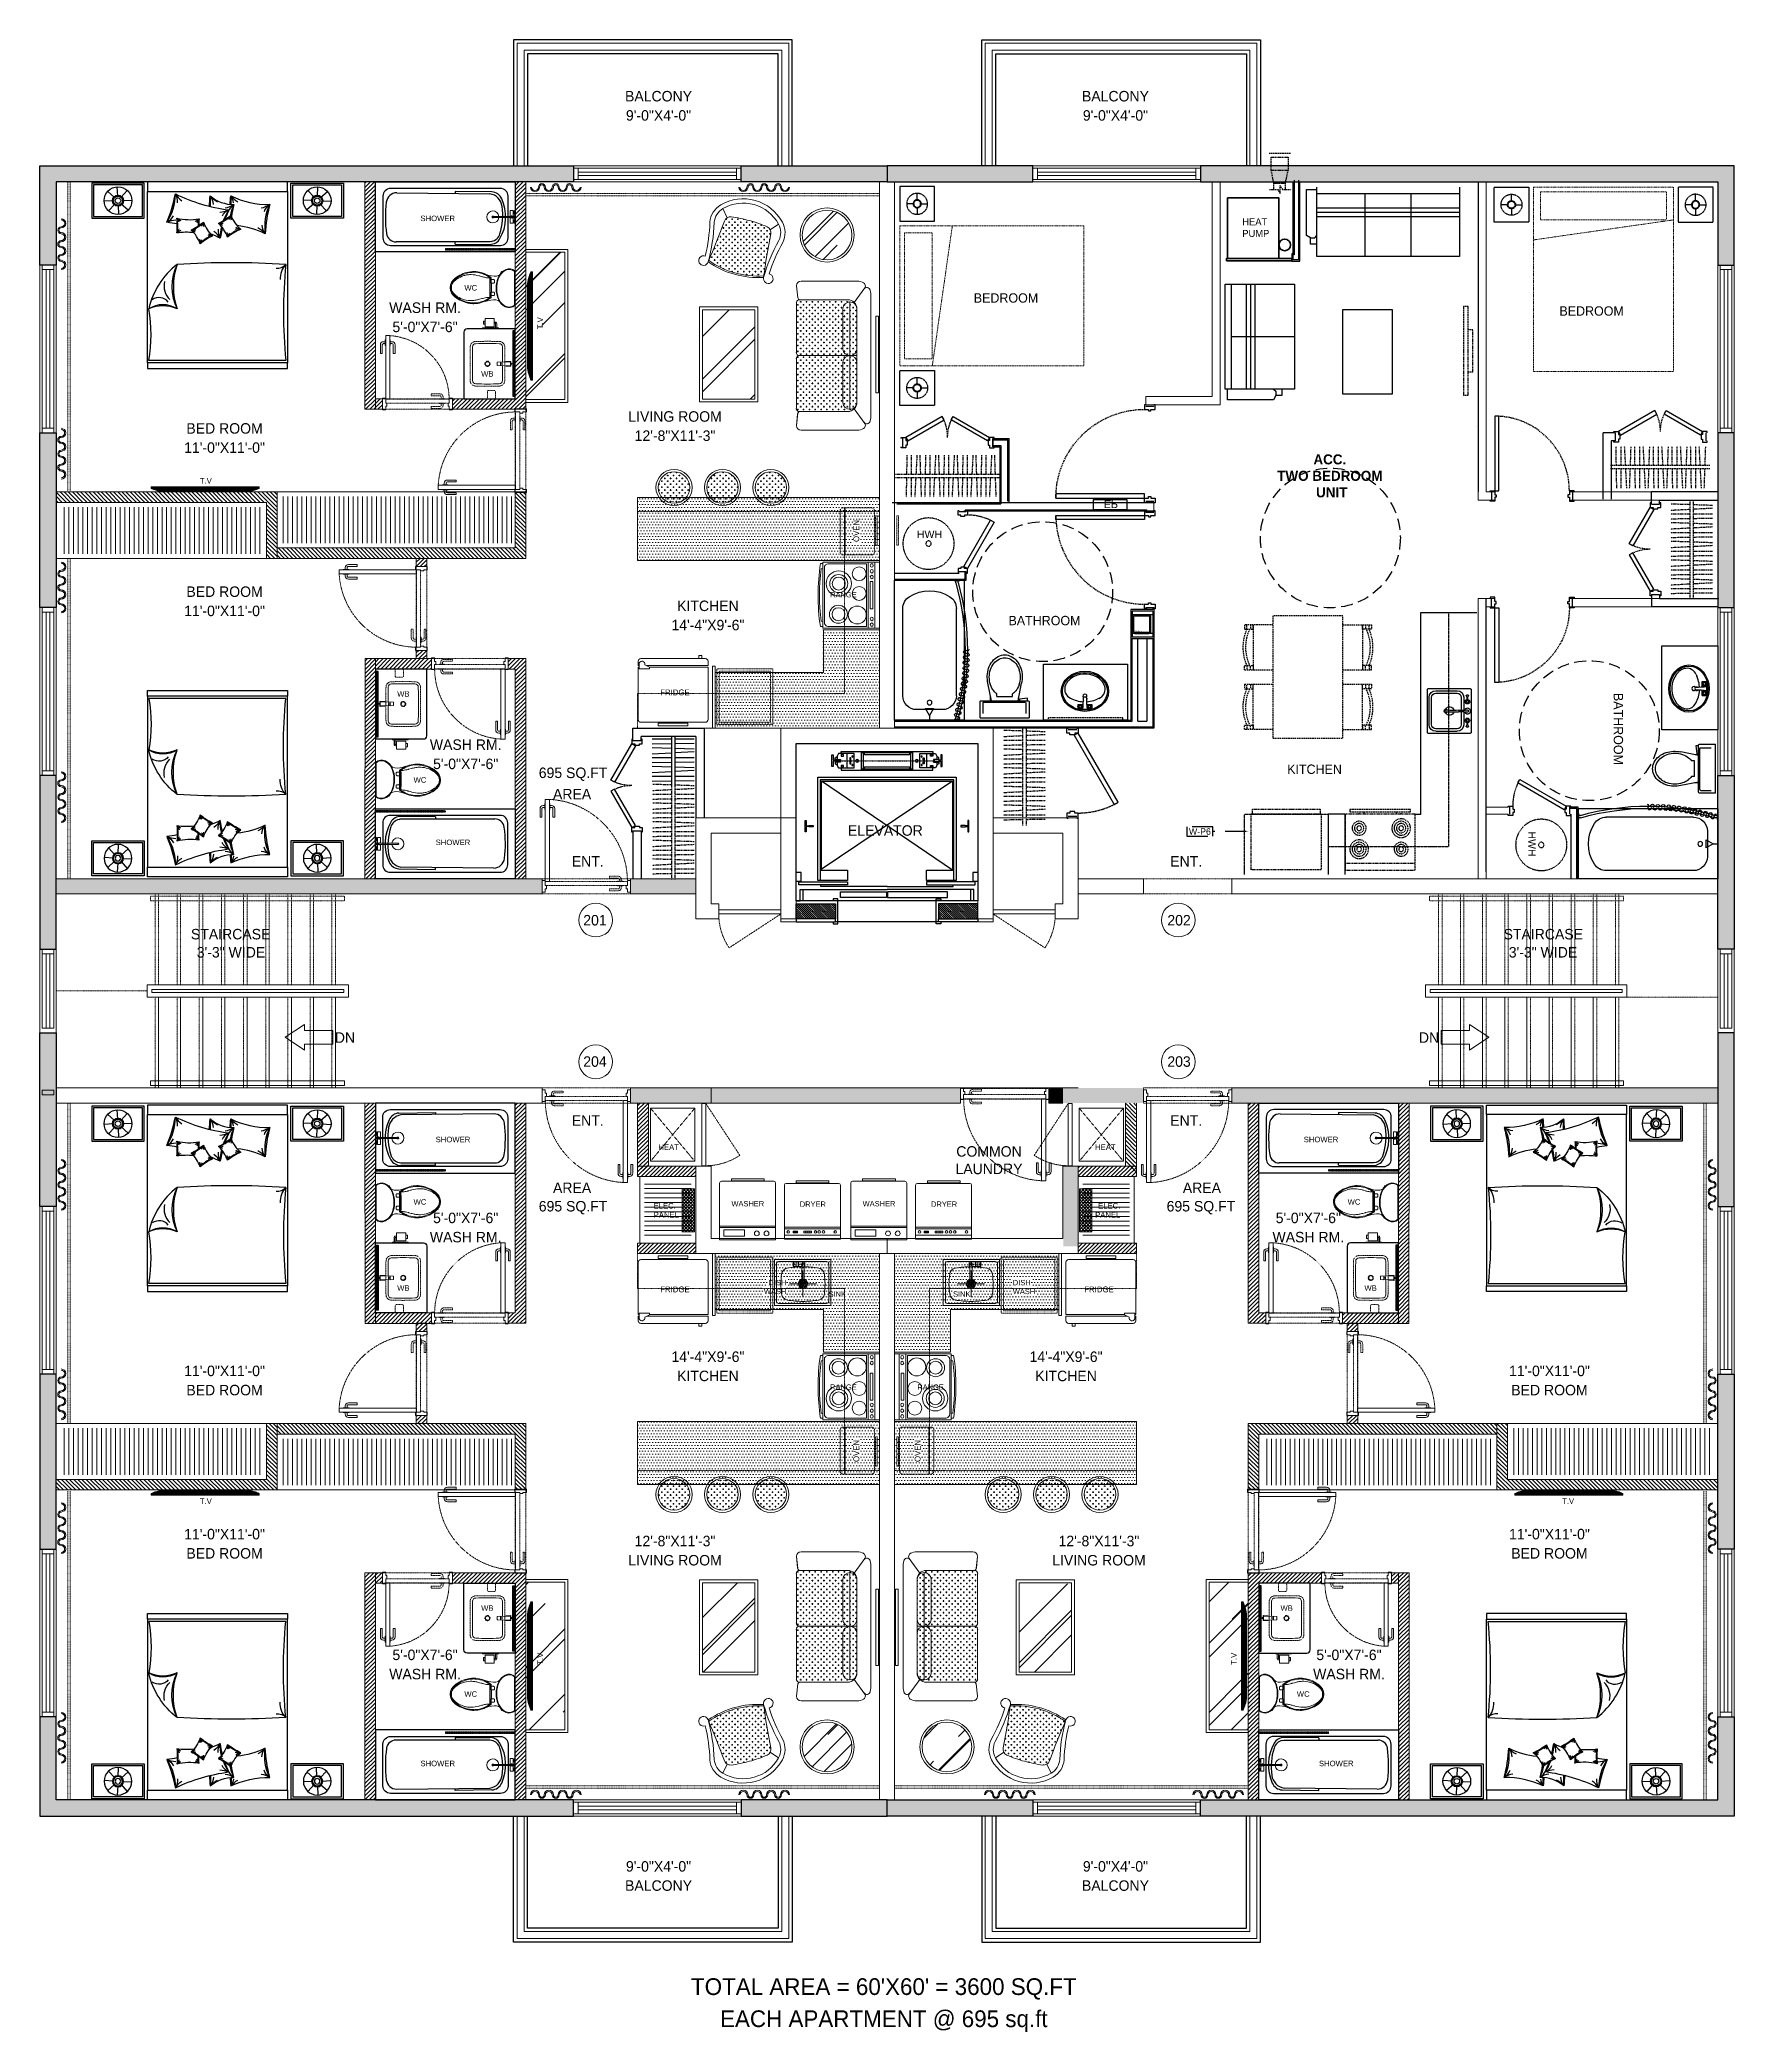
# Model space of a CAD drawing. Header units: inches. Extents: x 0 to 2865, y 0 to 4378.
# Drawn here: x 1144 to 1871, y 2201 to 3056 of the extents above; entities that cross this region are included whole.
import ezdxf
from ezdxf.enums import TextEntityAlignment as Align

# ---------------------------------------------------------------- set-up
doc = ezdxf.new("R2010")
doc.units = ezdxf.units.IN
for name, pattern in [('101-01$0$EOP', [0.25, 0.2, -0.05]), ('22-016_Xref_2ND-6TH Floor Plan$0$Dash', [0.25, 0.125, -0.125]), ('22-016_Xref_2ND-6TH Floor Plan$0$DASHED', [0.75, 0.5, -0.25]), ('22-016_Xref_2ND-6TH Floor Plan$0$HIDDEN', [0.375, 0.25, -0.125]), ('22-016_Xref_2ND-6TH Floor Plan$0$HIDDEN2', [0.1875, 0.125, -0.0625]), ('CLINE', [1.05, 0.6, -0.125, 0.2, -0.125]), ('DASHED', [0.75, 0.5, -0.25]), ('HIDDEN', [0.375, 0.25, -0.125])]:
    doc.linetypes.add(name, pattern=pattern)
for name, color, linetype in [('22-016_Xref_2ND-6TH Floor Plan$0$ANNO-NOTE', 4, 'Continuous'), ('22-016_Xref_2ND-6TH Floor Plan$0$DOOR', 4, 'Continuous'), ('22-016_Xref_2ND-6TH Floor Plan$0$DOOR-FINE', 250, 'DASHED'), ('22-016_Xref_2ND-6TH Floor Plan$0$EQUIPMENT', 251, 'Continuous'), ('22-016_Xref_2ND-6TH Floor Plan$0$FURNITURE', 253, 'DASHED'), ('22-016_Xref_2ND-6TH Floor Plan$0$FURNITURE-LIGHT', 252, 'DASHED'), ('22-016_Xref_2ND-6TH Floor Plan$0$HIDE_X', 252, '22-016_Xref_2ND-6TH Floor Plan$0$HIDDEN'), ('22-016_Xref_2ND-6TH Floor Plan$0$MECH-HVAC', 253, 'Continuous'), ('22-016_Xref_2ND-6TH Floor Plan$0$MECH-PLUMBING', 4, 'Continuous'), ('22-016_Xref_2ND-6TH Floor Plan$0$MILLWORK', 1, 'Continuous'), ('22-016_Xref_2ND-6TH Floor Plan$0$RCP', 5, '22-016_Xref_2ND-6TH Floor Plan$0$HIDDEN'), ('22-016_Xref_2ND-6TH Floor Plan$0$S-COLUMN', 1, 'Continuous'), ('22-016_Xref_2ND-6TH Floor Plan$0$WALL-INTERIOR', 6, 'Continuous'), ('22-016_Xref_2ND-6TH Floor Plan$0$WALL-STUD', 5, 'Continuous'), ('A-ELEVATOR', 9, 'Continuous'), ('A-WALL-EXTR', 2, 'Continuous'), ('A-WALL-INTR', 4, 'Continuous'), ('I- New Low Partition Wall', 4, '101-01$0$EOP'), ('I-FNSH-DIMS', 7, 'Continuous'), ('I-FURN', 8, 'Continuous'), ('I-Furn Text', 7, 'Continuous'), ('I-GLAZ', 6, 'Continuous'), ('TTEXT', 7, 'Continuous'), ('WALL', 4, 'Continuous')]:
    doc.layers.add(name, color=color, linetype=linetype)
for name, color, linetype, lineweight in [('22-016_Xref_2ND-6TH Floor Plan$0$G-ANNO-TEXT', 4, 'Continuous', 9), ('22-016_Xref_2ND-6TH Floor Plan$0$MECHANICAL', 5, 'Continuous', 50), ('22-016_Xref_2ND-6TH Floor Plan$0$STRUCT-COLS', 2, 'Continuous', 9), ('A-WALL', 113, 'Continuous', 9), ('I-DOOR', 6, 'Continuous', 20), ('I-FIXTURE', 8, 'Continuous', 5), ('l-FIXTURE', 7, 'Continuous', 5)]:
    doc.layers.add(name, color=color, linetype=linetype, lineweight=lineweight)
doc.styles.add('1 by 8 new', font='GOTHIC.TTF', dxfattribs={"height": 4.5})
doc.styles.add('22-016_Xref_2ND-6TH Floor Plan$0$Century Gothic', font='GOTHIC.TTF', dxfattribs={"height": 12})
doc.styles.add('22-016_Xref_2ND-6TH Floor Plan$0$MAT-TAG', font='GOTHIC.TTF')
doc.styles.add('22-016_Xref_2ND-6TH Floor Plan$0$TEXT 4', font='GOTHIC.TTF')
doc.styles.add('A-ARCH-B01FL$0$Annotative', font='arial.ttf')
doc.styles.get("Standard").update_dxf_attribs({"font": 'arial.ttf'})
pattern_1 = [(0, (-18856.601, 646.1103), (1.25, 1.25), [0.625, -1.875]), (90, (-18856.2885, 645.7978), (-1.25, 1.25), [0.625, -1.875])]
pattern_2 = [(225, (-17730.2294, -1547.348), (0.88388348, -0.88388348), [])]
pattern_3 = [(225, (-17708.2569, -1547.348), (0.88388348, -0.88388348), [])]
pattern_4 = [(360, (737.8854, 6786.563), (5e-16, 2), [])]
pattern_5 = [(0, (-2853.3703, 1929.8622), (0.625, 1.25), [0, -1.25])]
pattern_6 = [(0, (-2850.0593, 1929.8622), (0.625, 1.25), [0, -1.25])]
pattern_7 = [(0, (-18856.601, 664.8603), (1.25, 1.25), [0.625, -1.875]), (90, (-18856.2885, 664.5478), (-1.25, 1.25), [0.625, -1.875])]
pattern_8 = [(45, (-1254.548, 1941.862), (21.2132, 56.56854), [375, -50, 125, -25]), (45, (-1239.876, 1974.212), (-41.18897, 5.83363), [75, -8.25, 150, -18.75]), (45, (-1260.736, 1965.727), (80.07984, 103.76792), [200, -35, 100, -25])]
pattern_9 = [(45, (6320.48407, -29557.53355), (-0.265165043, 0.265165043), [])]
pattern_10 = [(45, (466.688, 32654.768), (21.213203, 56.568542), [375, -50, 125, -25]), (45, (481.36, 32687.12), (-41.18897, 5.83363), [75, -8.25, 150, -18.75]), (45, (460.501, 32678.633), (80.079843, 103.76792), [200, -35, 100, -25])]
pattern_11 = [(225, (-17560.1397, -853.0564), (0.88388348, -0.88388348), [])]
pattern_12 = [(225, (-17730.2294, -1528.598), (0.88388348, -0.88388348), [])]
pattern_13 = [(225, (-17560.1397, -859.8771), (0.88388348, -0.88388348), [])]
pattern_14 = [(225, (-17787.2036, -1528.582), (0.88388348, -0.88388348), [])]
pattern_15 = [(225, (-17708.2569, -1528.598), (0.88388348, -0.88388348), [])]
pattern_16 = [(315, (5008.0684, -16032.6628), (0.88388348, 0.88388348), [])]
pattern_17 = [(90, (2144.7123, -1319.8935), (-2, 6e-16), [])]
pattern_18 = [(315, (5070.0959, -16028.6585), (0.88388348, 0.88388348), [])]
pattern_19 = [(90, (2206.7398, -1315.8892), (-2, 6e-16), [])]
pattern_20 = [(315, (18672.7096, -1852.87326), (0.265165043, 0.265165043), [])]
pattern_21 = [(315, (18672.7096, -1849.87326), (0.265165043, 0.265165043), [])]
pattern_22 = [(135, (33724.30345, 7847.27954), (-0.265165043, -0.265165043), [])]
pattern_23 = [(225, (-17595.7294, -1591.598), (0.88388348, -0.88388348), [])]
pattern_24 = [(45, (-1260.5484, 1938.3119), (-0.70710678, 0.70710678), []), (135, (-1260.5484, 1938.3119), (-0.70710678, -0.70710678), [])]
pattern_25 = [(225, (-17595.7294, -1558.5153), (0.88388348, -0.88388348), [])]
pattern_26 = [(0, (-1254.5484, 1941.8622), (1.25, 1.25), [0.625, -1.875]), (90, (-1254.2359, 1941.5497), (-1.25, 1.25), [0.625, -1.875])]
pattern_27 = [(225, (-3194.487, 35432.953), (-12.727922, -33.9411255), [225, -30, 75, -15]), (225, (-3203.29, 35413.543), (24.713382, -3.500179), [45, -4.95, 90, -11.25]), (225, (-3190.775, 35418.634), (-48.0479058, -62.260752), [120, -21, 60, -15])]
pattern_28 = [(135, (-3281.5114, 34780.5031), (-0.441941738, -0.441941738), [])]

# ---------------------------------------------------------------- blocks, each defined once
blk = doc.blocks.new('A$C7D7620EA')
at = {"layer": 'I-FIXTURE'}
for points in [[(3.2, 12.51), (3.3, 12.57)], [(3.3, 12.57), (3.38, 12.62)], [(3.38, 12.62), (3.46, 12.67)], [(3.46, 12.67), (3.54, 12.72)], [(3.54, 12.72), (3.61, 12.76)], [(3.61, 12.76), (3.68, 12.8)], [(3.68, 12.8), (3.77, 12.86)], [(8.83, 14.57), (8.93, 14.58)], [(8.93, 14.58), (9.01, 14.59)], [(9.01, 14.59), (9.1, 14.6)], [(9.1, 14.6), (9.17, 14.6)], [(9.17, 14.6), (9.24, 14.61)], [(9.24, 14.61), (9.31, 14.61)], [(9.31, 14.61), (9.37, 14.62)], [(9.37, 14.62), (9.43, 14.62)], [(9.43, 14.62), (9.49, 14.62)], [(9.49, 14.62), (9.54, 14.63)], [(9.54, 14.63), (9.59, 14.63)], [(9.59, 14.63), (9.66, 14.63)], [(9.66, 14.63), (9.72, 14.63)], [(9.72, 14.63), (9.77, 14.64)], [(9.77, 14.64), (9.82, 14.64)], [(9.82, 14.64), (9.87, 14.64)], [(9.87, 14.64), (9.93, 14.64)], [(9.93, 14.64), (10.02, 14.64)], [(10.02, 14.64), (10.06, 14.64)], [(10.06, 14.64), (10.1, 14.64)], [(10.19, 14.64), (10.27, 14.64)], [(10.27, 14.64), (10.34, 14.64)], [(10.34, 14.64), (10.39, 14.63)], [(10.39, 14.63), (10.45, 14.63)], [(10.45, 14.63), (10.5, 14.63)], [(10.5, 14.63), (10.57, 14.63)], [(10.57, 14.63), (10.63, 14.62)], [(10.63, 14.62), (10.7, 14.62)], [(10.7, 14.62), (10.78, 14.61)], [(10.78, 14.61), (10.86, 14.61)], [(10.86, 14.61), (10.95, 14.6)], [(10.95, 14.6), (11.04, 14.59)], [(11.04, 14.59), (11.14, 14.58)], [(13.54, 12.79), (12.55, 13.05)], [(16.29, 13.17), (16.43, 13.08)], [(16.43, 13.07), (16.43, 13.08), (16.43, 13.08)], [(16.43, 13.07), (16.43, 13.08)], [(16.43, 13.07), (16.44, 13.07)], [(16.47, 13), (16.47, 12.94)], [(16.47, 12.94), (16.56, 12.93)], [(16.56, 12.93), (16.57, 12.92)], [(16.57, 12.92), (16.58, 12.92)], [(16.97, 12.23), (16.59, 12.24)], [(16.78, 12.84), (16.81, 12.82)], [(17.09, 4.75), (17.09, 11.37)], [(17.12, 12.62), (17.23, 12.55)], [(17.14, 11.49), (17.5, 11.5)], [(17.18, 11.52), (17.35, 11.52), (17.43, 11.52), (17.47, 11.52), (17.49, 11.52)], [(17.23, 12.55), (17.34, 12.48)], [(17.36, 11.55), (17.25, 11.54)], [(17.3, 12.3), (17.29, 12.3)], [(17.29, 12.3), (17.3, 12.3)], [(17.34, 12.48), (17.45, 12.41)], [(17.36, 11.55), (17.35, 11.55)], [(17.46, 12.06), (17.43, 12.02)], [(17.44, 11.94), (17.49, 11.94), (17.5, 11.94)], [(17.44, 11.93), (17.44, 11.63)], [(17.45, 12.03), (17.54, 12.03)], [(17.52, 12), (17.45, 12)], [(17.45, 12), (17.45, 12)], [(17.45, 12), (17.52, 12)], [(17.49, 11.49), (17.48, 11.49)], [(17.49, 11.52), (17.5, 11.52)], [(17.5, 11.5), (17.49, 11.49)], [(17.5, 11.94), (17.58, 11.94)], [(17.5, 11.52), (17.58, 11.53)], [(17.5, 11.5), (17.5, 11.5)], [(17.51, 11.5), (17.55, 11.49)], [(17.55, 11.49), (17.6, 11.49)], [(17.57, 12.06), (17.57, 12.18)], [(17.64, 9.96), (17.57, 9.96)], [(17.58, 11.57), (17.58, 11.94)], [(17.6, 11.49), (17.61, 11.49)], [(17.6, 11.49), (17.6, 11.49)], [(17.6, 11.49), (17.6, 11.49)], [(17.6, 10), (17.6, 10.01)], [(17.6, 10.01), (17.6, 10)], [(17.61, 10.01), (17.6, 10.01)], [(17.6, 9.99), (17.6, 10)], [(17.6, 9.99), (17.6, 9.99)], [(17.6, 9.99), (17.6, 9.99)], [(17.61, 11.49), (17.64, 11.49)], [(17.61, 11.49), (17.61, 11.49)], [(17.62, 11.49), (17.61, 11.49)], [(17.61, 11.49), (17.61, 11.49)], [(17.61, 11.49), (17.61, 11.49)], [(17.61, 11.49), (17.61, 11.49)], [(17.61, 10.23), (17.62, 10.25)], [(17.61, 10.11), (17.62, 10.11)], [(17.61, 10.03), (17.62, 10.03), (17.61, 10.03)], [(17.61, 10.01), (17.61, 10.01)], [(17.62, 10.01), (17.61, 10.01)], [(17.61, 10), (17.61, 10.01)], [(17.61, 10), (17.61, 10)], [(17.61, 9.99), (17.61, 10)], [(17.61, 9.99), (17.62, 9.99)], [(17.61, 9.99), (17.61, 9.99)], [(17.61, 9.99), (17.63, 9.99)], [(17.61, 9.99), (17.61, 9.99)], [(17.61, 9.99), (17.61, 9.99)], [(17.62, 11.49), (17.62, 11.49)], [(17.62, 11.49), (17.62, 11.48)], [(17.62, 11.49), (17.62, 11.49)], [(17.62, 11.49), (17.62, 11.49)], [(17.62, 11.49), (17.64, 11.49)], [(17.62, 11.47), (17.62, 10.01)], [(17.62, 10.01), (17.62, 9.99)], [(17.62, 9.99), (17.63, 9.99)], [(17.62, 9.99), (17.62, 9.99)], [(17.62, 9.99), (17.62, 9.99)], [(17.62, 9.99), (17.68, 9.98), (17.71, 9.98), (17.75, 9.97)], [(17.63, 9.99), (17.65, 10)], [(17.64, 11.49), (17.71, 11.5)], [(17.64, 9.96), (17.64, 6.16)], [(17.71, 11.5), (17.75, 11.5)], [(17.94, 11.5), (17.75, 11.5)], [(18.04, 9.98), (17.92, 9.98), (17.75, 9.97)], [(18.09, 11.5), (17.94, 11.5)], [(18.21, 9.98), (18.04, 9.98)], [(18.26, 11.49), (18.09, 11.5)], [(18.54, 9.98), (18.21, 9.98)], [(18.54, 11.49), (18.26, 11.49)], [(18.85, 11.38), (18.84, 11.38)], [(18.85, 10.09), (18.84, 10.09)], [(18.85, 11.38), (18.88, 11.36)], [(18.88, 11.36), (18.9, 11.34)], [(18.9, 11.34), (18.91, 11.32)], [(18.9, 10.14), (18.9, 10.14), (18.92, 10.16), (18.92, 10.16), (18.94, 10.19)], [(18.91, 11.32), (18.92, 11.32)], [(18.92, 11.32), (18.94, 11.29)], [(27.9, 1.33), (27.9, 15.36)], [(0, 8.06), (0, 8.15)], [(0.12, 8.04), (0.12, 8.08)], [(0.48, 8.08), (0.48, 8.06)], [(0.48, 8.04), (0.48, 8.06)], [(10.13, 1.47), (10.18, 1.47)], [(10.17, 1.46), (10.24, 1.46)], [(12.55, 3.07), (12.27, 2.99)], [(12.85, 3.15), (12.55, 3.07)], [(13.54, 3.34), (12.85, 3.15)], [(13.79, 3.4), (13.54, 3.34)], [(14.02, 3.46), (13.79, 3.4)], [(14.24, 3.52), (14.02, 3.46)], [(15.97, 3.11), (16.06, 3.17)], [(16.29, 2.95), (16.43, 3.04)], [(16.43, 3.05), (16.43, 3.04)], [(16.43, 3.04), (16.44, 3.05)], [(16.43, 3.04), (16.43, 3.04)], [(16.43, 3.04), (16.43, 3.04)], [(16.47, 3.18), (16.47, 3.12)], [(16.93, 3.38), (17.07, 3.46)], [(17.07, 3.46), (17.23, 3.58)], [(17.4, 4.65), (17.13, 4.65)], [(17.21, 4.63), (17.15, 4.63)], [(17.22, 4.63), (17.15, 4.63)], [(17.38, 4.63), (17.15, 4.63)], [(17.19, 4.6), (17.49, 4.6)], [(17.41, 4.63), (17.22, 4.63)], [(17.23, 4.63), (17.22, 4.63)], [(17.26, 4.63), (17.23, 4.63)], [(17.23, 3.58), (17.34, 3.65)], [(17.36, 4.57), (17.25, 4.58)], [(17.37, 4.63), (17.26, 4.63)], [(17.28, 4.63), (17.28, 4.6)], [(17.3, 3.82), (17.29, 3.82)], [(17.29, 3.82), (17.3, 3.82)], [(17.34, 3.65), (17.45, 3.72)], [(17.36, 4.57), (17.35, 4.57)], [(17.37, 4.63), (17.36, 4.63)], [(17.37, 4.63), (17.36, 4.63)], [(17.37, 4.63), (17.37, 4.63)], [(17.37, 4.63), (17.38, 4.63)], [(17.37, 4.63), (17.37, 4.63)], [(17.38, 4.63), (17.37, 4.63)], [(17.38, 4.63), (17.38, 4.63)], [(17.39, 4.63), (17.38, 4.63)], [(17.38, 4.63), (17.38, 4.63)], [(17.39, 4.63), (17.38, 4.63)], [(17.38, 4.63), (17.39, 4.63)], [(17.4, 4.63), (17.39, 4.63)], [(17.41, 4.63), (17.39, 4.63)], [(17.5, 4.65), (17.4, 4.65)], [(17.41, 4.63), (17.4, 4.63)], [(17.48, 4.63), (17.41, 4.63)], [(17.41, 4.63), (17.5, 4.63)], [(17.41, 4.63), (17.41, 4.63)], [(17.44, 4.19), (17.44, 4.49)], [(17.45, 4.12), (17.45, 4.12)], [(17.52, 4.11), (17.45, 4.11)], [(17.45, 4.09), (17.54, 4.09)], [(17.49, 4.63), (17.48, 4.63)], [(17.5, 4.63), (17.49, 4.63)], [(17.49, 4.6), (17.5, 4.6)], [(17.5, 4.65), (17.5, 4.65)], [(17.52, 4.65), (17.5, 4.65)], [(17.5, 4.63), (17.5, 4.63)], [(17.5, 4.6), (17.58, 4.59)], [(17.55, 4.63), (17.51, 4.63)], [(17.57, 4.65), (17.52, 4.65)], [(17.6, 4.63), (17.55, 4.63)], [(17.55, 4.63), (17.55, 4.63)], [(17.64, 6.16), (17.57, 6.16)], [(17.6, 4.65), (17.57, 4.65)], [(17.57, 4.06), (17.57, 3.94)], [(17.6, 6.14), (17.59, 6.14)], [(17.6, 6.12), (17.59, 6.12)], [(17.6, 6.13), (17.6, 6.14)], [(17.6, 6.13), (17.6, 6.12)], [(17.6, 6.13), (17.6, 6.13)], [(17.61, 6.13), (17.6, 6.13)], [(17.6, 6.13), (17.6, 6.13)], [(17.6, 6.13), (17.6, 6.13)], [(17.6, 6.12), (17.6, 6.12)], [(17.6, 6.12), (17.6, 6.12)], [(17.61, 6.11), (17.6, 6.12)], [(17.6, 4.75), (17.62, 4.75)], [(17.62, 4.65), (17.6, 4.65)], [(17.6, 4.63), (17.6, 4.63)], [(17.6, 4.63), (17.6, 4.63)], [(17.61, 4.63), (17.6, 4.63)], [(17.61, 6.13), (17.62, 6.13)], [(17.63, 6.13), (17.61, 6.13)], [(17.61, 6.13), (17.61, 6.13)], [(17.61, 6.13), (17.61, 6.13)], [(17.61, 6.13), (17.61, 6.12)], [(17.61, 6.13), (17.61, 6.13)], [(17.61, 6.12), (17.61, 6.11)], [(17.61, 6.12), (17.61, 6.12)], [(17.61, 6.12), (17.61, 6.12)], [(17.61, 6.11), (17.61, 6.11)], [(17.62, 6.11), (17.61, 6.11)], [(17.62, 6.09), (17.61, 6.09)], [(17.61, 6.09), (17.61, 6.09)], [(17.61, 6.01), (17.62, 6.01)], [(17.61, 5.89), (17.62, 5.87)], [(17.61, 4.63), (17.61, 4.63)], [(17.62, 4.63), (17.61, 4.63)], [(17.61, 4.63), (17.61, 4.63)], [(17.61, 4.63), (17.61, 4.63)], [(17.61, 4.63), (17.61, 4.63)], [(17.64, 4.63), (17.61, 4.63)], [(17.62, 6.13), (17.65, 6.14)], [(17.62, 6.13), (17.62, 6.13)], [(17.62, 6.13), (17.62, 6.12)], [(17.62, 6.13), (17.62, 6.13)], [(17.62, 6.13), (17.62, 6.13)], [(17.62, 6.13), (17.62, 6.13)], [(17.62, 6.12), (17.62, 6.12)], [(17.62, 6.12), (17.62, 6.11)], [(17.62, 6.11), (17.62, 4.65)], [(17.62, 4.65), (17.62, 4.64)], [(17.62, 4.64), (17.63, 4.64)], [(17.62, 4.64), (17.62, 4.63)], [(17.62, 4.63), (18.54, 4.63)], [(17.62, 4.63), (17.64, 4.63)], [(17.62, 4.63), (17.62, 4.63)], [(17.63, 4.64), (17.65, 4.64)], [(17.65, 6.14), (17.71, 6.14)], [(17.71, 6.14), (17.75, 6.15)], [(17.92, 6.14), (17.75, 6.15)], [(18.04, 6.14), (17.92, 6.14)], [(18.21, 6.14), (18.04, 6.14)], [(18.85, 6.03), (18.84, 6.03)], [(18.85, 4.74), (18.84, 4.74)], [(18.85, 6.02), (18.88, 6)], [(18.88, 6), (18.9, 5.98)], [(18.89, 5.99), (18.9, 5.98)], [(18.9, 5.98), (18.91, 5.96)], [(18.9, 4.78), (18.9, 4.78), (18.92, 4.81), (18.92, 4.81)], [(18.93, 5.94), (18.93, 5.94), (18.91, 5.96)], [(18.91, 5.96), (18.92, 5.96)], [(18.92, 5.96), (18.94, 5.93)], [(18.92, 4.81), (18.94, 4.83)], [(18.94, 5.93), (18.93, 5.94)], [(21.42, 2.26), (21.46, 2.19), (22.06, 1.21), (22.1, 1.14), (22.11, 1.13), (22.13, 1.13), (22.2, 1.17), (22.31, 1.24), (22.37, 1.28)]]:
    blk.add_lwpolyline(points, dxfattribs=at)
for points, knots in [([(0, 8.15), (0.01, 8.68), (0.1, 9.2), (0.28, 9.7), (0.46, 10.18), (0.71, 10.63), (1.03, 11.04), (1.34, 11.44), (1.71, 11.8), (2.11, 12.12), (2.53, 12.45), (2.97, 12.75), (3.42, 13.02), (4.35, 13.57), (5.34, 14.03), (6.36, 14.36), (6.88, 14.52), (7.4, 14.66), (7.94, 14.76), (8.47, 14.86), (9.02, 14.92), (9.57, 14.95), (9.59, 14.95), (9.62, 14.95), (9.65, 14.95)], [0, 0, 0, 0, 1, 1, 1, 2, 2, 2, 3, 3, 3, 4, 4, 4, 5, 5, 5, 6, 6, 6, 7, 7, 7, 8, 8, 8, 8]), ([(0.12, 8.08), (0.12, 8.51), (0.16, 8.94), (0.29, 9.35), (0.41, 9.74), (0.61, 10.1), (0.84, 10.44)], [0, 0, 0, 0, 1, 1, 1, 2, 2, 2, 2]), ([(1.79, 10.91), (1.43, 10.56), (1.11, 10.16), (0.88, 9.72), (0.65, 9.25), (0.51, 8.75), (0.48, 8.23), (0.48, 8.18), (0.48, 8.13), (0.48, 8.08)], [0, 0, 0, 0, 1, 1, 1, 2, 2, 2, 3, 3, 3, 3]), ([(0.84, 10.44), (1.46, 11.29), (2.3, 11.94), (3.18, 12.5), (3.19, 12.5), (3.19, 12.51), (3.2, 12.51)], [0, 0, 0, 0, 1, 1, 1, 2, 2, 2, 2]), ([(12.55, 13.05), (12.02, 13.19), (11.49, 13.33), (10.96, 13.43), (10.42, 13.53), (9.88, 13.6), (9.33, 13.63), (8.24, 13.68), (7.14, 13.56), (6.09, 13.27), (5.06, 12.99), (4.07, 12.53), (3.16, 11.96), (2.67, 11.66), (2.2, 11.32), (1.79, 10.91)], [0, 0, 0, 0, 1, 1, 1, 2, 2, 2, 3, 3, 3, 4, 4, 4, 5, 5, 5, 5]), ([(3.77, 12.86), (4.7, 13.39), (5.7, 13.83), (6.73, 14.14), (7.42, 14.34), (8.12, 14.48), (8.83, 14.57)], [0, 0, 0, 0, 1, 1, 1, 2, 2, 2, 2]), ([(10.15, 14.96), (11.24, 14.94), (12.32, 14.79), (13.37, 14.48), (13.88, 14.32), (14.39, 14.14), (14.88, 13.92), (15.37, 13.7), (15.84, 13.45), (16.29, 13.17)], [0, 0, 0, 0, 1, 1, 1, 2, 2, 2, 3, 3, 3, 3]), ([(11.14, 14.58), (12.22, 14.47), (13.28, 14.22), (14.3, 13.82), (14.95, 13.56), (15.57, 13.23), (16.17, 12.87)], [0, 0, 0, 0, 1, 1, 1, 2, 2, 2, 2]), ([(14.96, 14.01), (14.96, 14.01), (16.38, 13.57), (16.38, 13.57), (17.73, 13.35), (19.28, 12.97), (20.57, 13.62), (20.57, 13.62), (21.14, 14.08), (21.14, 14.08), (21.14, 14.08), (20.78, 13.74), (20.78, 13.74)], [0, 0, 0, 0, 1, 1, 1, 2, 2, 2, 3, 3, 3, 4, 4, 4, 4]), ([(16.93, 9.35), (16.93, 8.24), (16.93, 7.13), (16.93, 6.03), (16.93, 5.69), (16.93, 5.35), (16.94, 5.01), (16.94, 5.01), (16.94, 4.13), (16.94, 4.13)], [0, 0, 0, 0, 1, 1, 1, 2, 2, 2, 3, 3, 3, 3]), ([(17.43, 12.02), (17.41, 12), (17.37, 12), (17.34, 12), (17.3, 11.99), (17.26, 11.99), (17.22, 11.99), (17.12, 11.98), (17.03, 11.98), (16.94, 11.99)], [0, 0, 0, 0, 1, 1, 1, 2, 2, 2, 3, 3, 3, 3]), ([(17.29, 12.3), (17.27, 12.29), (17.25, 12.28), (17.23, 12.26), (17.2, 12.24), (17.16, 12.24), (17.12, 12.24), (17.07, 12.23), (17.02, 12.23), (16.97, 12.23)], [0, 0, 0, 0, 1, 1, 1, 2, 2, 2, 3, 3, 3, 3]), ([(17.6, 9.99), (17.6, 9.99), (17.6, 9.99), (17.6, 9.99), (17.58, 9.98), (17.57, 9.97), (17.57, 9.96)], [0, 0, 0, 0, 1, 1, 1, 2, 2, 2, 2]), ([(19.02, 11.1), (19.04, 11), (19.03, 10.9), (19.03, 10.8), (19.03, 10.69), (19.03, 10.58), (19.03, 10.47)], [0, 0, 0, 0, 1, 1, 1, 2, 2, 2, 2]), ([(24.03, 16.18), (24.03, 16.18), (24.1, 16.2), (24.1, 16.2), (24.41, 16.32), (24.71, 16.38), (25.03, 16.4), (25.03, 16.4), (25.11, 16.41), (25.11, 16.41)], [0, 0, 0, 0, 1, 1, 1, 2, 2, 2, 3, 3, 3, 3]), ([(27.53, 15.56), (27.53, 15.56), (27.6, 15.47), (27.6, 15.47), (27.6, 15.47), (27.61, 15.41), (27.61, 15.41), (27.63, 15.33), (27.62, 15.38), (27.62, 15.28), (27.62, 15.28), (27.62, 1.32), (27.62, 1.32), (27.62, 1.32), (27.6, 1.21), (27.6, 1.21), (27.6, 1.21), (27.53, 1.13), (27.53, 1.13)], [0, 0, 0, 0, 1, 1, 1, 2, 2, 2, 3, 3, 3, 4, 4, 4, 5, 5, 5, 6, 6, 6, 6]), ([(0, 8.06), (0, 7.52), (0.09, 7), (0.26, 6.49), (0.42, 6), (0.67, 5.55), (0.98, 5.14), (1.61, 4.3), (2.48, 3.67), (3.37, 3.13), (4.29, 2.58), (5.27, 2.12), (6.29, 1.78), (7.33, 1.44), (8.41, 1.23), (9.5, 1.17), (9.55, 1.17), (9.6, 1.17), (9.65, 1.16)], [0, 0, 0, 0, 1, 1, 1, 2, 2, 2, 3, 3, 3, 4, 4, 4, 5, 5, 5, 6, 6, 6, 6]), ([(0.12, 8.04), (0.12, 7.61), (0.16, 7.18), (0.29, 6.77), (0.41, 6.38), (0.61, 6.02), (0.84, 5.68)], [0, 0, 0, 0, 1, 1, 1, 2, 2, 2, 2]), ([(1.79, 5.21), (1.43, 5.56), (1.11, 5.96), (0.88, 6.41), (0.65, 6.87), (0.51, 7.37), (0.48, 7.89), (0.48, 7.94), (0.48, 7.99), (0.48, 8.04)], [0, 0, 0, 0, 1, 1, 1, 2, 2, 2, 3, 3, 3, 3]), ([(12.27, 2.99), (11.22, 2.72), (10.14, 2.5), (9.05, 2.49), (8.5, 2.48), (7.95, 2.51), (7.41, 2.58), (6.87, 2.65), (6.34, 2.77), (5.83, 2.93), (4.81, 3.24), (3.83, 3.71), (2.94, 4.3), (2.53, 4.57), (2.14, 4.87), (1.79, 5.21)], [0, 0, 0, 0, 1, 1, 1, 2, 2, 2, 3, 3, 3, 4, 4, 4, 5, 5, 5, 5]), ([(3.1, 3.67), (3.1, 3.67), (3.2, 3.61), (3.2, 3.61), (3.2, 3.61), (3.3, 3.55), (3.3, 3.55), (3.3, 3.55), (3.38, 3.5), (3.38, 3.5), (3.38, 3.5), (3.46, 3.45), (3.46, 3.45), (3.46, 3.45), (3.54, 3.4), (3.54, 3.4), (3.54, 3.4), (3.61, 3.36), (3.61, 3.36), (3.61, 3.36), (3.71, 3.3), (3.71, 3.3), (3.71, 3.3), (3.77, 3.26), (3.77, 3.26), (4.7, 2.73), (5.7, 2.29), (6.73, 1.99), (7.38, 1.79), (8.05, 1.65), (8.73, 1.56)], [0, 0, 0, 0, 1, 1, 1, 2, 2, 2, 3, 3, 3, 4, 4, 4, 5, 5, 5, 6, 6, 6, 7, 7, 7, 8, 8, 8, 9, 9, 9, 10, 10, 10, 10]), ([(8.73, 1.56), (8.73, 1.56), (8.83, 1.55), (8.83, 1.55), (8.83, 1.55), (8.93, 1.54), (8.93, 1.54), (8.93, 1.54), (9.01, 1.53), (9.01, 1.53), (9.01, 1.53), (9.1, 1.53), (9.1, 1.53), (9.1, 1.53), (9.17, 1.52), (9.17, 1.52), (9.17, 1.52), (9.24, 1.51), (9.24, 1.51), (9.24, 1.51), (9.31, 1.51), (9.31, 1.51), (9.31, 1.51), (9.37, 1.5), (9.37, 1.5), (9.37, 1.5), (9.43, 1.5), (9.43, 1.5), (9.43, 1.5), (9.49, 1.5), (9.49, 1.5), (9.49, 1.5), (9.54, 1.49), (9.54, 1.49), (9.54, 1.49), (9.61, 1.49), (9.61, 1.49), (9.61, 1.49), (9.68, 1.49), (9.68, 1.49), (9.68, 1.49), (9.74, 1.49), (9.74, 1.49), (9.74, 1.49), (9.79, 1.48), (9.79, 1.48), (9.79, 1.48), (9.84, 1.48), (9.84, 1.48), (9.84, 1.48), (9.89, 1.48), (9.89, 1.48), (9.89, 1.48), (9.95, 1.48), (9.95, 1.48), (9.95, 1.48), (10.02, 1.48), (10.02, 1.48), (10.02, 1.48), (10.06, 1.48), (10.06, 1.48), (10.08, 1.48), (10.12, 1.47), (10.14, 1.47)], [0, 0, 0, 0, 1, 1, 1, 2, 2, 2, 3, 3, 3, 4, 4, 4, 5, 5, 5, 6, 6, 6, 7, 7, 7, 8, 8, 8, 9, 9, 9, 10, 10, 10, 11, 11, 11, 12, 12, 12, 13, 13, 13, 14, 14, 14, 15, 15, 15, 16, 16, 16, 17, 17, 17, 18, 18, 18, 19, 19, 19, 20, 20, 20, 21, 21, 21, 21]), ([(9.65, 1.16), (9.82, 1.16), (9.98, 1.15), (10.15, 1.15), (11.24, 1.18), (12.32, 1.32), (13.37, 1.64), (13.88, 1.79), (14.39, 1.98), (14.88, 2.2), (15.37, 2.41), (15.84, 2.67), (16.29, 2.95)], [0, 0, 0, 0, 1, 1, 1, 2, 2, 2, 3, 3, 3, 4, 4, 4, 4]), ([(10.23, 1.46), (10.23, 1.46), (10.32, 1.46), (10.32, 1.46), (10.32, 1.46), (10.37, 1.46), (10.37, 1.46), (10.37, 1.46), (10.42, 1.46), (10.42, 1.46), (10.42, 1.46), (10.48, 1.47), (10.48, 1.47), (10.48, 1.47), (10.54, 1.47), (10.54, 1.47), (10.54, 1.47), (10.6, 1.47), (10.6, 1.47), (10.6, 1.47), (10.67, 1.48), (10.67, 1.48), (10.67, 1.48), (10.74, 1.48), (10.74, 1.48), (10.74, 1.48), (10.82, 1.49), (10.82, 1.49), (10.82, 1.49), (10.9, 1.49), (10.9, 1.49), (10.9, 1.49), (10.99, 1.5), (10.99, 1.5), (12.07, 1.6), (13.13, 1.83), (14.14, 2.22), (14.78, 2.46), (15.39, 2.76), (15.97, 3.11)], [0, 0, 0, 0, 1, 1, 1, 2, 2, 2, 3, 3, 3, 4, 4, 4, 5, 5, 5, 6, 6, 6, 7, 7, 7, 8, 8, 8, 9, 9, 9, 10, 10, 10, 11, 11, 11, 12, 12, 12, 13, 13, 13, 13]), ([(15.14, 2.29), (15.14, 2.29), (16.63, 2.85), (16.63, 2.85), (18.02, 3.08), (19.65, 3.5), (20.95, 2.73), (20.95, 2.73), (21.02, 2.69), (21.02, 2.69)], [0, 0, 0, 0, 1, 1, 1, 2, 2, 2, 3, 3, 3, 3]), ([(16.54, 3.19), (16.54, 3.19), (16.56, 3.19), (16.56, 3.19), (16.56, 3.19), (16.58, 3.2), (16.58, 3.2), (16.65, 3.22), (16.71, 3.25), (16.78, 3.28)], [0, 0, 0, 0, 1, 1, 1, 2, 2, 2, 3, 3, 3, 3]), ([(16.78, 3.28), (16.78, 3.28), (16.81, 3.3), (16.81, 3.3), (16.85, 3.33), (16.89, 3.35), (16.93, 3.38)], [0, 0, 0, 0, 1, 1, 1, 2, 2, 2, 2]), ([(17.43, 4.1), (17.41, 4.12), (17.37, 4.12), (17.34, 4.13), (17.3, 4.13), (17.26, 4.13), (17.22, 4.13), (17.12, 4.14), (17.03, 4.14), (16.94, 4.13)], [0, 0, 0, 0, 1, 1, 1, 2, 2, 2, 3, 3, 3, 3]), ([(17.23, 3.86), (17.2, 3.88), (17.16, 3.88), (17.12, 3.88), (17.07, 3.89), (17.02, 3.9), (16.97, 3.89)], [0, 0, 0, 0, 1, 1, 1, 2, 2, 2, 2]), ([(17.58, 4.17), (17.58, 4.25), (17.58, 4.34), (17.58, 4.42), (17.58, 4.47), (17.6, 4.55), (17.58, 4.59)], [0, 0, 0, 0, 1, 1, 1, 2, 2, 2, 2]), ([(18.85, 4.74), (18.87, 4.76), (18.88, 4.77), (18.9, 4.78), (18.88, 4.77), (18.87, 4.76), (18.85, 4.74)], [0, 0, 0, 0, 1, 1, 1, 2, 2, 2, 2]), ([(19.02, 5.74), (19.04, 5.64), (19.03, 5.54), (19.03, 5.44), (19.03, 5.33), (19.03, 5.22), (19.03, 5.12)], [0, 0, 0, 0, 1, 1, 1, 2, 2, 2, 2])]:
    blk.add_open_spline(points, degree=3, knots=knots, dxfattribs=at)
for points in [[(9.65, 14.95), (9.82, 14.96), (9.98, 14.96), (10.15, 14.96)], [(10.1, 14.64), (10.13, 14.64), (10.16, 14.64), (10.19, 14.64)], [(13.91, 12.69), (13.78, 12.72), (13.66, 12.75), (13.54, 12.79)], [(16.05, 12.27), (15.32, 12.34), (14.61, 12.51), (13.91, 12.69)], [(16.59, 12.24), (16.41, 12.25), (16.23, 12.26), (16.05, 12.27)], [(16.17, 12.87), (16.53, 12.66), (16.9, 12.46), (17.29, 12.3)], [(16.44, 13.07), (16.46, 13.05), (16.47, 13.03), (16.47, 13)], [(16.58, 12.92), (16.65, 12.9), (16.71, 12.87), (16.78, 12.84)], [(16.81, 12.82), (16.92, 12.76), (17.02, 12.69), (17.12, 12.62)], [(16.93, 9.35), (16.93, 10.23), (16.93, 11.11), (16.94, 11.99)], [(17.09, 11.37), (17.09, 11.46), (17.16, 11.53), (17.25, 11.54)], [(17.3, 12.3), (17.39, 12.26), (17.45, 12.17), (17.46, 12.06)], [(17.36, 11.55), (17.41, 11.55), (17.44, 11.59), (17.44, 11.63)], [(17.45, 12.03), (17.44, 12), (17.44, 11.96), (17.44, 11.93)], [(17.45, 12.41), (17.53, 12.36), (17.57, 12.27), (17.57, 12.18)], [(17.58, 11.94), (17.58, 11.98), (17.56, 12), (17.52, 12)], [(17.57, 12.06), (17.57, 12.05), (17.56, 12.03), (17.54, 12.03)], [(17.6, 10), (17.58, 9.99), (17.57, 9.98), (17.57, 9.96)], [(17.58, 11.57), (17.58, 11.56), (17.58, 11.54), (17.58, 11.53)], [(17.62, 10.21), (17.62, 10.21), (17.61, 10.22), (17.61, 10.23)], [(17.64, 11.48), (17.64, 11.48), (17.63, 11.49), (17.62, 11.49)], [(17.65, 9.99), (17.65, 9.99), (17.64, 9.97), (17.64, 9.96)], [(18.54, 11.49), (18.61, 11.49), (18.74, 11.45), (18.8, 11.43)], [(18.54, 9.98), (18.61, 9.99), (18.74, 10.04), (18.8, 10.07)], [(18.8, 11.42), (18.82, 11.41), (18.84, 11.39), (18.85, 11.38)], [(18.8, 10.06), (18.82, 10.07), (18.84, 10.09), (18.85, 10.1)], [(18.85, 11.38), (18.87, 11.37), (18.88, 11.35), (18.9, 11.34)], [(18.9, 10.14), (18.88, 10.13), (18.87, 10.11), (18.85, 10.1)], [(18.85, 10.1), (18.87, 10.11), (18.88, 10.13), (18.9, 10.14)], [(18.94, 11.29), (18.97, 11.25), (18.99, 11.2), (19, 11.15)], [(19, 10.32), (18.99, 10.28), (18.97, 10.23), (18.94, 10.19)], [(19, 11.15), (19.01, 11.13), (19.02, 11.12), (19.02, 11.1)], [(19.02, 10.38), (19.02, 10.36), (19.01, 10.34), (19, 10.32)], [(19.03, 10.47), (19.03, 10.44), (19.03, 10.41), (19.02, 10.38)], [(20.91, 3.66), (19.52, 6.9), (19.68, 10.42), (21.08, 13.39)], [(19.67, 8.34), (19.67, 10.1), (20.05, 11.76), (20.68, 13.19)], [(20.68, 13.19), (21.29, 14.61), (22.36, 15.68), (23.63, 16.3)], [(21.07, 13.39), (21.72, 14.69), (22.8, 15.66), (24.02, 16.18)], [(23.63, 16.3), (25.02, 16.99), (26.62, 16.72), (27.73, 15.74)], [(25.11, 16.41), (26.04, 16.45), (26.89, 16.12), (27.53, 15.56)], [(27.73, 15.74), (27.85, 15.64), (27.9, 15.5), (27.9, 15.36)], [(0.84, 5.68), (1.44, 4.86), (2.26, 4.22), (3.1, 3.67)], [(16.05, 3.85), (15.44, 3.79), (14.84, 3.67), (14.24, 3.52)], [(16.97, 3.89), (16.66, 3.88), (16.36, 3.87), (16.05, 3.85)], [(16.06, 3.17), (16.46, 3.41), (16.86, 3.64), (17.29, 3.82)], [(16.47, 3.12), (16.47, 3.09), (16.46, 3.07), (16.44, 3.05)], [(16.47, 3.18), (16.5, 3.18), (16.52, 3.18), (16.54, 3.19)], [(17.25, 4.58), (17.16, 4.59), (17.09, 4.66), (17.09, 4.75)], [(17.23, 3.86), (17.35, 3.89), (17.43, 3.99), (17.43, 4.1)], [(17.3, 3.82), (17.39, 3.87), (17.45, 3.95), (17.46, 4.06)], [(17.36, 4.57), (17.41, 4.57), (17.44, 4.53), (17.44, 4.49)], [(17.45, 4.09), (17.44, 4.12), (17.44, 4.17), (17.44, 4.19)], [(17.45, 3.72), (17.53, 3.77), (17.57, 3.85), (17.57, 3.94)], [(17.52, 4.65), (17.52, 4.63), (17.52, 4.63), (17.5, 4.63)], [(17.58, 4.17), (17.58, 4.14), (17.56, 4.11), (17.52, 4.11)], [(17.57, 4.06), (17.57, 4.07), (17.56, 4.09), (17.54, 4.09)], [(17.59, 6.12), (17.58, 6.13), (17.57, 6.15), (17.57, 6.16)], [(17.59, 6.14), (17.58, 6.14), (17.57, 6.15), (17.57, 6.16)], [(17.62, 4.79), (17.61, 4.78), (17.6, 4.77), (17.6, 4.75)], [(17.62, 5.91), (17.62, 5.91), (17.61, 5.9), (17.61, 5.89)], [(17.62, 4.89), (17.62, 4.89), (17.61, 4.88), (17.61, 4.88)], [(17.61, 4.88), (17.61, 4.87), (17.62, 4.85), (17.62, 4.85)], [(17.64, 6.13), (17.64, 6.13), (17.63, 6.13), (17.62, 6.13)], [(17.65, 6.14), (17.65, 6.14), (17.64, 6.15), (17.64, 6.16)], [(18.54, 6.14), (18.43, 6.14), (18.32, 6.14), (18.21, 6.14)], [(18.54, 6.14), (18.61, 6.14), (18.67, 6.12), (18.73, 6.1)], [(18.54, 4.63), (18.63, 4.63), (18.72, 4.66), (18.8, 4.7)], [(18.73, 6.1), (18.75, 6.09), (18.84, 6.04), (18.85, 6.02)], [(18.8, 4.7), (18.82, 4.72), (18.84, 4.73), (18.85, 4.74)], [(18.85, 6.02), (18.87, 6.01), (18.88, 6), (18.89, 5.99)], [(18.94, 5.93), (18.97, 5.89), (18.99, 5.84), (19, 5.8)], [(19, 4.97), (18.99, 4.92), (18.97, 4.87), (18.94, 4.83)], [(19, 5.8), (19.01, 5.78), (19.02, 5.76), (19.02, 5.74)], [(19.02, 5.02), (19.02, 5.01), (19.01, 4.99), (19, 4.97)], [(19.03, 5.12), (19.03, 5.09), (19.03, 5.05), (19.02, 5.02)], [(20.84, 3.16), (20.04, 4.84), (19.66, 6.64), (19.67, 8.34)], [(23.85, 0.28), (22.49, 0.88), (21.44, 1.93), (20.83, 3.17)], [(23.59, 0.71), (22.33, 1.38), (21.41, 2.44), (20.91, 3.65)], [(27.53, 1.12), (26.42, 0.14), (24.85, 0.02), (23.59, 0.71)], [(27.73, 0.94), (26.65, -0.04), (25.14, -0.25), (23.86, 0.28)], [(27.9, 1.33), (27.9, 1.17), (27.84, 1.03), (27.73, 0.94)]]:
    blk.add_open_spline(points, degree=3, dxfattribs=at)
blk = doc.blocks.new('range')
at = {"layer": 'I-FIXTURE', "lineweight": 5}
for points in [[(-15, 0), (15, 0), (15, -2.04), (-15, -2.04)], [(-15, -2.04), (15, -2.04), (15, -5.11), (-15, -5.11)], [(-15, -25.76), (15, -25.76), (15, -5.11), (-15, -5.11)]]:
    blk.add_lwpolyline(points, close=True, dxfattribs=at)
blk.add_lwpolyline([(-12.36, -25.02), (12.36, -25.02, 0.414214), (14.26, -23.12), (14.26, -5.85), (-14.26, -5.85), (-14.26, -23.12, 0.414214)], format="xyb", close=True, dxfattribs=at)
at = {"layer": 'I-FIXTURE', "color": 8, "lineweight": 5}
blk.add_lwpolyline([(-6.21, -3.03), (6.11, -3.03), (6.11, -4.23), (-6.21, -4.23)], close=True, dxfattribs=at)
at = {"layer": 'I-FIXTURE', "lineweight": 5}
for points in [[(-14.26, -25.76), (-14.27, -26.83, 0.076117), (14.3, -26.74, -0.006797), (14.3, -25.76, -1.314356)], [(-12, -25.76), (-11.78, -26.49, 0.063439), (11.91, -26.41), (12.07, -25.76)]]:
    blk.add_lwpolyline(points, format="xyb", dxfattribs=at)
at = {"layer": 'I-FIXTURE', "color": 8, "lineweight": 5}
for centre, radius in [((-9.04, -10.08), 4.08), ((0.76, -9.2), 3.14), ((9.71, -9.2), 3.14), ((-8.68, -18.61), 4.08), ((-8.68, -18.61), 2.93), ((5.25, -18.47), 5.72), ((5.25, -18.47), 4.08), ((5.25, -18.47), 2.93)]:
    blk.add_circle(centre, radius, dxfattribs=at)
for centre in [(-13.41, -3.51), (-10.81, -3.51)]:
    blk.add_ellipse(centre, major_axis=(-0.834, 0), ratio=0.773413, dxfattribs=at)
at = {"layer": 'I-FIXTURE', "color": 8, "lineweight": 5, "extrusion": (0, 0, -1)}
for centre in [(8.24, -3.51), (10.84, -3.51), (13.45, -3.51)]:
    blk.add_ellipse(centre, major_axis=(0.834, 0), ratio=0.773413, dxfattribs=at)
blk = doc.blocks.new('BED')
at = {"layer": 'I-FURN', "transparency": 33554687}
h = blk.add_hatch(color=256, dxfattribs=at)
edge = h.paths.add_edge_path()
edge.add_ellipse((-40.13, -5.18), major_axis=(15.58, 15.58), ratio=1, start_angle=281.63393, end_angle=315.09783, ccw=False)
edge.add_ellipse((-79.49, 6.58), major_axis=(-44.19, 44.19), ratio=1, start_angle=202.53924, end_angle=214.19252)
h = blk.add_hatch(color=256, dxfattribs=at)
edge = h.paths.add_edge_path()
edge.add_ellipse((82.84, -25.5), major_axis=(-44.19, 44.19), ratio=1, start_angle=30.31827, end_angle=41.97155)
edge.add_ellipse((42.26, -19.18), major_axis=(-15.58, 15.58), ratio=1, start_angle=19.41296, end_angle=52.87686, ccw=False)
for p, q in [((-44.73, -8.1), (-48.68, -8.29)), ((-44.21, -6.68), (-47.14, -4.01)), ((-42.84, -6.03), (-43.03, -2.08)), ((-41.42, -6.55), (-38.75, -3.62)), ((-40.77, -7.92), (-36.82, -7.73)), ((40.77, -7.92), (36.82, -7.73)), ((41.42, -6.55), (38.75, -3.62)), ((42.84, -6.03), (43.03, -2.08)), ((44.21, -6.68), (47.14, -4.01)), ((44.73, -8.1), (48.68, -8.29)), ((-44.08, -9.47), (-46.75, -12.4)), ((-42.66, -9.99), (-42.47, -13.94)), ((-41.29, -9.34), (-38.36, -12.01)), ((41.29, -9.34), (38.36, -12.01)), ((42.66, -9.99), (42.47, -13.94)), ((44.08, -9.47), (46.75, -12.4)), ((29.3, -76.57), (-29.54, -76.57))]:
    blk.add_line(p, q, dxfattribs=at)
for points in [[(30, 0), (-30, 0), (-30, -4.13), (30, -4.13)], [(-31.5, -0.51), (-54, -0.51), (-54, -15.51), (-31.5, -15.51)], [(-32.25, -1.26), (-53.25, -1.26), (-53.25, -14.76), (-32.25, -14.76)], [(30, -77.59), (-30, -77.59), (-30, -4.13), (30, -4.13)], [(31.5, -0.51), (54, -0.51), (54, -15.51), (31.5, -15.51)], [(32.25, -1.26), (53.25, -1.26), (53.25, -14.76), (32.25, -14.76)], [(30, -77.59), (-30, -77.59), (-30, -80), (30, -80)]]:
    blk.add_lwpolyline(points, close=True, dxfattribs=at)
for centre, radius in [((-42.75, -8.01), 5.94), ((-42.75, -8.01), 2.38), ((-42.75, -8.01), 1.98), ((-42.75, -8.01), 1.19), ((42.75, -8.01), 5.94), ((42.75, -8.01), 2.38), ((42.75, -8.01), 1.98), ((42.75, -8.01), 1.19)]:
    blk.add_circle(centre, radius, dxfattribs=at)
for centre, radius, start, end in [((-79.49, 6.58), 62.5, 337.53924, 349.19252), ((-40.13, -5.18), 22.04, 326.63393, 0.09783), ((14.3, 61.58), 74.17, 244.10514, 262.62663), ((-9.5, 0.28), 10.17, 212.24232, 234.73272), ((-23.51, -8.4), 6.32, 354.50693, 31.00115), ((-65.59, -2.69), 62.5, 352.87239, 356.97155), ((-8.1, -9.95), 6.32, 2.28596, 38.78018), ((-25.01, -9.01), 22.04, 355.92418, 7.87686), ((6.92, 6.05), 15.72, 230.01008, 270.41108), ((4.61, 0.55), 10.17, 220.02135, 242.51175), ((-56.74, -2.69), 62.5, 353.59727, 356.97155), ((22.05, 28.67), 38.33, 244.70136, 270.492), ((1.73, -9.15), 5.05, 2.28596, 38.78018), ((-16.16, -9.01), 22.04, 358.3009, 7.87686), ((13.46, 0.55), 10.17, 220.02135, 242.51175), ((-24.47, -11.61), 6.32, 295.73061, 332.22483), ((-17.51, -26.55), 10.17, 91.99904, 114.48944), ((-48.56, -18.69), 31.25, 354.17336, 5.82664), ((-28.02, -18.69), 11.02, 343.26805, 16.73195), ((-14.13, -11.69), 5.08, 228.87644, 251.36684), ((-19.6, -17.85), 3.16, 11.14105, 47.63527), ((-11.94, 7.71), 23.88, 256.60693, 279.70334), ((-11.26, -12), 5.08, 288.63316, 311.12356), ((-5.79, -18.16), 3.16, 132.36473, 168.85895), ((2.64, -19), 11.02, 163.26805, 179.52808), ((23.18, -19), 31.25, 174.17336, 179.45932), ((-13.84, 10.05), 31.25, 297.09661, 308.74988), ((-2.68, -7.19), 11.02, 286.19129, 319.6552), ((0.57, -2.72), 10.17, 271.99904, 294.48944), ((7.52, -17.67), 6.32, 115.73061, 152.22483), ((23.19, -24.1), 22.04, 146.63393, 160.17716), ((62.54, -35.85), 62.5, 157.53924, 161.6055), ((1.61, -1.07), 10.17, 279.77807, 302.26847), ((10.52, -14.93), 6.32, 123.50964, 160.00386), ((2.61, -13.81), 3.16, 314.06429, 350.55851), ((26.91, -19.18), 22.04, 154.41296, 168.04865), ((10.75, -15.05), 5.08, 171.79968, 194.29009), ((18.73, -9.54), 13.86, 200.21803, 230.57211), ((67.5, -25.5), 62.5, 165.31827, 170.15766), ((16.95, -1.07), 10.17, 279.77807, 302.26847), ((25.87, -14.93), 6.32, 123.50964, 160.00386), ((42.26, -19.18), 22.04, 154.41296, 187.87686), ((82.84, -25.5), 62.5, 165.31827, 176.97155), ((-31.25, -90.86), 74.17, 79.17424, 82.62663), ((-19.6, -19.53), 3.16, 312.36473, 348.85895), ((-14.13, -25.69), 5.08, 108.63316, 131.12356), ((-13.35, -51.74), 30.16, 84.0152, 97.84315), ((-25.56, 7.2), 31.25, 297.09661, 308.74988), ((-14.4, -10.04), 11.02, 286.19129, 319.6552), ((-10.53, -17.57), 3.16, 255.28798, 291.7822), ((-19.99, -30.43), 13.08, 17.30073, 48.54576), ((-12.73, -25.51), 5.08, 51.5564, 74.04681), ((-12.53, -25.81), 5.08, 351.79968, 14.29009), ((12.06, -50.91), 31.25, 117.09661, 128.74988), ((0.9, -33.67), 11.02, 106.19129, 139.6552), ((-4.38, -27.06), 3.16, 134.06429, 170.55851), ((-9.12, -16.66), 3.16, 314.06429, 350.55851), ((-0.97, -17.9), 5.08, 171.79968, 194.29009), ((6.49, -13.28), 13.08, 197.30073, 228.54576), ((-2.98, -26.15), 3.16, 75.28798, 111.7822), ((-0.78, -18.2), 5.08, 231.5564, 254.04681), ((-31.25, -90.86), 74.17, 64.10514, 67.63867), ((-7.45, -29.56), 10.17, 32.24232, 54.73272), ((6.56, -20.88), 6.32, 174.50693, 211.00115), ((1.2, -14.72), 3.16, 255.28798, 291.7822), ((-8.26, -27.58), 13.08, 17.30073, 48.54576), ((-1, -22.66), 5.08, 51.5564, 74.04681), ((23.19, -24.1), 22.04, 166.94903, 180.09783), ((62.54, -35.85), 62.5, 165.00437, 169.19252), ((-0.8, -22.96), 5.08, 351.79968, 14.29009), ((24.82, -51.29), 34.43, 115.62933, 126.7306), ((13.11, -31.94), 12.12, 105.2314, 137.12853), ((7.34, -24.21), 3.16, 134.06429, 170.55851), ((8.97, -24.56), 4.43, 77.57967, 108.36962), ((11.53, -13.48), 6.94, 237.39767, 256.62958), ((4.53, -54.73), 36.21, 63.95144, 83.93041), ((12.64, -28.74), 10.17, 40.02135, 62.51175), ((25.35, -18.25), 6.32, 182.28596, 218.78018), ((3.47, -62.06), 33.87, 127.98697, 167.05017), ((-14.95, -44.63), 8.03, 165.82309, 226.3796), ((1.94, -44.92), 21.54, 153.67831, 206.32169), ((10.48, -44.92), 29.44, 161.06717, 198.93283), ((5.96, -411.18), 376.54, 86.44647, 93.55353), ((25.83, -32.51), 4.49, 261.07083, 320.59715), ((35.82, -41.51), 8.95, 136.68156, 182.53136), ((230.76, -55.97), 202.51, 174.1611, 185.8389), ((-25.1, -54.75), 5.12, 39.2186, 124.81039), ((-23.46, -63.83), 11.17, 56.99721, 123.00279), ((-23.46, -67.74), 14.6, 65.37844, 114.62156), ((-90.92, -65.52), 62.37, 349.79602, 10.20398)]:
    blk.add_arc(centre, radius, start, end, dxfattribs=at)
blk = doc.blocks.new('SW28-Plan')
at = {"layer": 'I-FIXTURE', "linetype": 'ByBlock', "lineweight": 5}
for p, q in [((15, 43), (15, 107)), ((20, 97), (20, 53)), ((85, 107), (35, 107)), ((35, 9), (35, 107)), ((376, 9), (60, 9)), ((85, 9), (85, 107)), ((15, -43), (15, -107)), ((20, -97), (20, -53)), ((35, -107), (35, -9)), ((85, -107), (35, -107)), ((376, -9), (60, -9)), ((85, -107), (85, -9))]:
    blk.add_line(p, q, dxfattribs=at)
for points in [[(0, 43), (15, 43), (20, 53), (35, 53), (35, 97), (20, 97), (15, 107), (0, 107)], [(11, 25), (0, 25), (0, -25), (11, -25)], [(0, -43), (15, -43), (20, -53), (35, -53), (35, -97), (20, -97), (15, -107), (0, -107)]]:
    blk.add_lwpolyline(points, close=True, dxfattribs=at)
for points in [[(11, 14), (31, 14), (31, -14), (11, -14)], [(31, 9), (43, 9)], [(31, -9), (43, -9)]]:
    blk.add_lwpolyline(points, dxfattribs=at)
for centre, radius, start, end in [((60, 0), 19, 28.2737, 331.7263), ((60, 0), 14, 40.0052, 319.9948), ((60, 0), 9, 90, 270), ((376, 0), 100, 185.1636, 174.8364), ((376, 0), 14, 220.0052, 139.9948), ((376, 0), 9, 270, 90)]:
    blk.add_arc(centre, radius, start, end, dxfattribs=at)
blk = doc.blocks.new('D1')
at = {"layer": 'I-DOOR', "lineweight": 5, "transparency": 33554636}
for points in [[(0.35, 31.61), (0.35, 31.14), (-1.01, 31.14), (-1.01, 31.61), (-2.5, 31.61), (-2.5, 33), (2.5, 33), (2.5, 31.61)], [(0.35, 1.39), (0.35, 1.86), (-1.01, 1.86), (-1.01, 1.39), (-2.5, 1.39), (-2.5, 0), (2.5, 0), (2.5, 1.39)], [(2.1, 1.39), (32.31, 1.39), (32.31, 3.14), (2.1, 3.14)], [(28.05, 3.14), (30.54, 3.14), (30.54, 3.29), (28.05, 3.29)], [(28.05, 1.39), (30.54, 1.39), (30.54, 1.24), (28.05, 1.24)]]:
    blk.add_lwpolyline(points, close=True, dxfattribs=at)
at = {"layer": 'I-DOOR', "color": 252, "linetype": 'HIDDEN', "lineweight": 5, "ltscale": 0.1, "transparency": 33554636}
for points in [[(0.2, 28.19), (-0.58, 28.19, 0.414214), (-1.1, 27.67), (-1.1, 23.92), (-1.92, 23.92), (-1.92, 27.67, -0.414214), (-0.58, 29), (0.2, 29)], [(2.25, 28.19), (3.02, 28.19, -0.414214), (3.54, 27.67), (3.54, 23.92), (4.36, 23.92), (4.36, 27.67, 0.414214), (3.02, 29), (2.25, 29)]]:
    blk.add_lwpolyline(points, format="xyb", dxfattribs=at)
for points in [[(0.35, 27.35), (0.35, 29.84), (0.2, 29.84), (0.2, 27.35)], [(2.1, 1.39), (2.1, 31.61), (0.35, 31.61), (0.35, 1.39)], [(2.1, 27.35), (2.1, 29.84), (2.25, 29.84), (2.25, 27.35)]]:
    blk.add_lwpolyline(points, close=True, dxfattribs=at)
at = {"layer": 'I-DOOR', "lineweight": 5, "transparency": 33554636}
for points in [[(28.89, 3.29), (28.89, 4.07, 0.414214), (28.37, 4.59), (24.63, 4.59), (24.63, 5.4), (28.37, 5.4, -0.414214), (29.71, 4.07), (29.71, 3.29)], [(28.89, 1.24), (28.89, 0.46, -0.414214), (28.37, -0.05), (24.63, -0.05), (24.63, -0.87), (28.37, -0.87, 0.414214), (29.71, 0.46), (29.71, 1.24)]]:
    blk.add_lwpolyline(points, format="xyb", dxfattribs=at)
at = {"layer": 'I-DOOR', "color": 252, "linetype": 'HIDDEN', "lineweight": 5, "ltscale": 0.1, "transparency": 33554636}
blk.add_arc((2.06, 1.3), 30.31, 3.4862, 89.93006, dxfattribs=at)
blk = doc.blocks.new('EFGTH')
at = {"layer": 'A-WALL-EXTR', "color": 8, "linetype": 'HIDDEN', "lineweight": 5, "ltscale": 0.1, "transparency": 33554636}
for points in [[(-1.39, 2.1), (-34.61, 2.1), (-34.61, 0.35), (-1.39, 0.35)], [(-30.35, 2.1), (-32.84, 2.1), (-32.84, 2.25), (-30.35, 2.25)], [(-30.35, 0.35), (-32.84, 0.35), (-32.84, 0.2), (-30.35, 0.2)]]:
    blk.add_lwpolyline(points, close=True, dxfattribs=at)
for points in [[(-31.19, 2.25), (-31.19, 3.02, -0.414214), (-30.67, 3.54), (-26.92, 3.54), (-26.92, 4.36), (-30.67, 4.36, 0.414214), (-32, 3.02), (-32, 2.25)], [(-31.19, 0.2), (-31.19, -0.58, 0.414214), (-30.67, -1.1), (-26.92, -1.1), (-26.92, -1.92), (-30.67, -1.92, -0.414214), (-32, -0.58), (-32, 0.2)]]:
    blk.add_lwpolyline(points, format="xyb", dxfattribs=at)
blk.add_arc((-1.31, 2.06), 33.3, 93.15726, 179.94227, dxfattribs=at)
at = {"layer": 'I-DOOR', "color": 6, "lineweight": 5, "transparency": 33554636}
for points in [[(-1.39, 2.1), (-1.39, 35.31), (-3.14, 35.31), (-3.14, 2.1)], [(-3.14, 31.05), (-3.14, 33.54), (-3.29, 33.54), (-3.29, 31.05)], [(-1.39, 31.05), (-1.39, 33.54), (-1.24, 33.54), (-1.24, 31.05)], [(-34.61, 0.35), (-34.14, 0.35), (-34.14, -1.01), (-34.61, -1.01), (-34.61, -2.5), (-36, -2.5), (-36, 2.5), (-34.61, 2.5)], [(-1.39, 0.35), (-1.86, 0.35), (-1.86, -1.01), (-1.39, -1.01), (-1.39, -2.5), (0, -2.5), (0, 2.5), (-1.39, 2.5)]]:
    blk.add_lwpolyline(points, close=True, dxfattribs=at)
for points in [[(-3.29, 31.89), (-4.07, 31.89, 0.414214), (-4.59, 31.37), (-4.59, 27.63), (-5.4, 27.63), (-5.4, 31.37, -0.414214), (-4.07, 32.71), (-3.29, 32.71)], [(-1.24, 31.89), (-0.46, 31.89, -0.414214), (0.05, 31.37), (0.05, 27.63), (0.87, 27.63), (0.87, 31.37, 0.414214), (-0.46, 32.71), (-1.24, 32.71)]]:
    blk.add_lwpolyline(points, format="xyb", dxfattribs=at)
blk = doc.blocks.new('GDFHBNH')
at = {"layer": 'I-DOOR', "lineweight": 5, "transparency": 33554636}
for points in [[(1.24, 25.89), (0.46, 25.89, 0.414214), (-0.05, 25.37), (-0.05, 21.63), (-0.87, 21.63), (-0.87, 25.37, -0.414214), (0.46, 26.71), (1.24, 26.71)], [(3.29, 25.89), (4.07, 25.89, -0.414214), (4.59, 25.37), (4.59, 21.63), (5.4, 21.63), (5.4, 25.37, 0.414214), (4.07, 26.71), (3.29, 26.71)]]:
    blk.add_lwpolyline(points, format="xyb", dxfattribs=at)
for points in [[(1.39, 25.05), (1.39, 27.54), (1.24, 27.54), (1.24, 25.05)], [(1.39, 2.1), (1.39, 29.31), (3.14, 29.31), (3.14, 2.1)], [(3.14, 25.05), (3.14, 27.54), (3.29, 27.54), (3.29, 25.05)], [(1.39, 0.35), (1.86, 0.35), (1.86, -1.01), (1.39, -1.01), (1.39, -2.5), (0, -2.5), (0, 2.5), (1.39, 2.5)], [(28.61, 0.35), (28.14, 0.35), (28.14, -1.01), (28.61, -1.01), (28.61, -2.5), (30, -2.5), (30, 2.5), (28.61, 2.5)]]:
    blk.add_lwpolyline(points, close=True, dxfattribs=at)
at = {"layer": 'I-DOOR', "color": 252, "linetype": 'HIDDEN', "lineweight": 5, "ltscale": 0.1, "transparency": 33554636}
for points in [[(1.39, 2.1), (28.61, 2.1), (28.61, 0.35), (1.39, 0.35)], [(24.35, 2.1), (26.84, 2.1), (26.84, 2.25), (24.35, 2.25)], [(24.35, 0.35), (26.84, 0.35), (26.84, 0.2), (24.35, 0.2)]]:
    blk.add_lwpolyline(points, close=True, dxfattribs=at)
for points in [[(25.19, 2.25), (25.19, 3.02, 0.414214), (24.67, 3.54), (20.92, 3.54), (20.92, 4.36), (24.67, 4.36, -0.414214), (26, 3.02), (26, 2.25)], [(25.19, 0.2), (25.19, -0.58, -0.414214), (24.67, -1.1), (20.92, -1.1), (20.92, -1.92), (24.67, -1.92, 0.414214), (26, -0.58), (26, 0.2)]]:
    blk.add_lwpolyline(points, format="xyb", dxfattribs=at)
blk.add_arc((1.29, 2.06), 27.32, 0.08648, 86.10845, dxfattribs=at)
blk = doc.blocks.new('WB')
at = {"color": 0, "lineweight": 5}
for p, q in [((11.61, 0.57), (11.61, -0.64)), ((17.16, 0.83), (11.73, 0.69)), ((13.03, -0.67), (13.03, 0.6)), ((15.35, 0.78), (15.35, 0.86)), ((15.47, 0.98), (17.36, 1.03)), ((17.28, 0.71), (17.28, -0.78)), ((17.34, -0.2), (17.34, 0.13)), ((17.36, 0.15), (17.91, 0.13)), ((17.48, 0.91), (17.48, 0.15)), ((17.93, -0.18), (17.93, 0.11)), ((11.73, -0.76), (17.16, -0.9)), ((15.35, -0.93), (15.35, -0.85)), ((17.36, -1.09), (15.47, -1.04)), ((17.91, -0.2), (17.36, -0.22)), ((17.48, -0.22), (17.48, -0.98))]:
    blk.add_line(p, q, dxfattribs=at)
at = {"color": 0, "linetype": 'DASHED', "lineweight": 5, "ltscale": 0.1}
blk.add_lwpolyline([(14.84, -7.24, 0.005975), (14.88, 0, 0.005975), (14.84, 7.24, 0.421899), (12.47, 9.55, 0.016836), (2.41, 9.55, 0.421667), (0.04, 7.24, 0.005823), (0, 0, 0.005823), (0.04, -7.24, 0.421667), (2.41, -9.55, 0.016836), (12.47, -9.55, 0.421899)], format="xyb", close=True, dxfattribs=at)
at = {"color": 0, "lineweight": 5}
blk.add_lwpolyline([(13.94, 0.74, 0.005371), (13.89, 7.23, 0.428792), (12.47, 8.61, 0.01694), (2.41, 8.61, 0.428462), (0.99, 7.23, 0.005836), (0.95, 0, 0.005836), (0.99, -7.23, 0.428462), (2.41, -8.61, 0.01694), (12.47, -8.61, 0.428792), (13.89, -7.23, 0.005316), (13.94, -0.81, 0.005316)], format="xyb", dxfattribs=at)
at = {"color": 0, "linetype": 'DASHED', "lineweight": 5, "ltscale": 0.1}
for radius in [1.11, 0.875]:
    blk.add_circle((7.44, 0), radius, dxfattribs=at)
at = {"color": 0, "lineweight": 5}
for centre, radius, start, end in [((11.73, 0.57), 0.118, 91.49174, 180), ((13.17, 0.59), 0.136, 98.70714, 177.00978), ((15.47, 0.86), 0.121, 92.93664, 179.40188), ((17.16, 0.71), 0.119, 358.64997, 91.39742), ((17.28, 0.11), 0.0236, 17.07626, 85.98215), ((16.81, -0.03), 0.52, 342.92374, 17.07626), ((17.32, 0.06), 0.0202, 267.97132, 359.38304), ((17.36, 0.13), 0.0199, 88.607, 178.84529), ((17.36, 0.91), 0.118, 359.99697, 91.50303), ((17.91, 0.11), 0.0197, 0, 87.85), ((11.73, -0.64), 0.118, 180, 268.50826), ((13.17, -0.66), 0.136, 182.99027, 261.29279), ((15.47, -0.93), 0.118, 179.99785, 268.50215), ((17.16, -0.78), 0.119, 268.60451, 1.34809), ((17.28, -0.18), 0.0236, 274.01785, 342.92374), ((17.32, -0.13), 0.0197, 359.99875, 93.73297), ((17.36, -0.2), 0.0202, 181.53796, 270.60871), ((17.36, -0.98), 0.118, 268.49697, 0.00248), ((17.91, -0.18), 0.0197, 272.15, 360)]:
    blk.add_arc(centre, radius, start, end, dxfattribs=at)
at = {"color": 0, "linetype": 'DASHED', "lineweight": 5, "ltscale": 0.1}
for centre, radius, start, end in [((14.59, 0.01), 1.04, 164.22211, 180.40625), ((13.93, 0.19), 0.365, 141.8789, 164.22211), ((13.69, 0.38), 0.0529, 34.03093, 141.8789), ((13.47, 0.23), 0.321, 8.68904, 34.03093), ((12.41, 0.01), 1.4, 359.38254, 11.07781), ((14.59, -0.01), 1.04, 179.59375, 195.77789), ((13.93, -0.19), 0.365, 195.77789, 218.1211), ((13.69, -0.39), 0.0529, 218.1211, 325.96907), ((13.47, -0.24), 0.321, 325.96907, 351.31096), ((12.41, -0.02), 1.4, 348.92219, 0.61746)]:
    blk.add_arc(centre, radius, start, end, dxfattribs=at)
for tag in ['MATERIAL', 'PRODUCT', 'TRADENAME', 'MODELNUMBER']:
    blk.add_attdef(tag, (7.43, 0), '', height=0.001, rotation=270, dxfattribs=at)
blk = doc.blocks.new('GDHHHJ')
at = {"layer": 'I-DOOR', "lineweight": 5}
h = blk.add_hatch(dxfattribs=at)
h.set_pattern_fill('CROSS', color=8, scale=5)
h.set_pattern_definition([(0, (-31775.115, -4860.0791), (1.25, 1.25), [0.625, -1.875]), (90, (-31774.8025, -4860.3916), (-1.25, 1.25), [0.625, -1.875])])
h.paths.add_polyline_path([(0.17, 10.79, 0.355559), (-1.61, 7.85, 0.033), (0, 0, 0.03652), (2.7, -7.59, 0.351603), (5.73, -9.14, -0.018537), (23.76, -6.12, 0.16826), (17.16, 17.54, -0.018537)])
at = {"layer": 'I-DOOR', "color": 8, "lineweight": 5}
blk.add_arc((-13.71, -3.82), 37.54, 356.48717, 34.69171, dxfattribs=at)
at = {"layer": 'I-FURN', "lineweight": 5}
for p, q in [((-1.24, 9.64), (-5.15, 11.41)), ((3.93, -8.89), (1.5, -12.43))]:
    blk.add_line(p, q, dxfattribs=at)
for points in [[(0.65, 17.02, 0.052088), (15.25, 19.06, -2.568097), (17.73, 17.8, -0.059207), (0.8, 15.17, 0.24532), (-5.15, 11.41, 0.421605), (1.5, -12.43, 0.24532), (8.54, -12.57, -0.059207), (24.38, -6.04, -2.568097), (22.91, -8.41, 0.052088), (9.37, -14.23)], [(17.73, 17.8, -0.019176), (0.17, 10.79, 0.355559), (-1.61, 7.85, 0.033), (0, 0, 0.036347), (2.68, -7.56, 0.355559), (5.73, -9.14, -0.019176), (24.38, -6.04)]]:
    blk.add_lwpolyline(points, format="xyb", dxfattribs=at)
for centre, radius, start, end in [((-13.71, -3.82), 38.16, 356.6648, 34.51409), ((9.8, 2.73), 19.14, 149.86842, 241.31046), ((1.43, 7.59), 9.46, 94.73413, 149.86842), ((5.15, -5.76), 9.46, 241.31046, 296.44475)]:
    blk.add_arc(centre, radius, start, end, dxfattribs=at)
blk = doc.blocks.new('D2')
at = {"layer": 'A-WALL-EXTR', "color": 8, "linetype": 'HIDDEN', "lineweight": 5, "ltscale": 0.1, "transparency": 33554636}
for points in [[(0.35, 32.35), (0.35, 34.84), (0.2, 34.84), (0.2, 32.35)], [(2.1, 1.39), (2.1, 36.61), (0.35, 36.61), (0.35, 1.39)], [(2.1, 32.35), (2.1, 34.84), (2.25, 34.84), (2.25, 32.35)]]:
    blk.add_lwpolyline(points, close=True, dxfattribs=at)
for points in [[(0.2, 33.19), (-0.58, 33.19, 0.414214), (-1.1, 32.67), (-1.1, 28.92), (-1.92, 28.92), (-1.92, 32.67, -0.414214), (-0.58, 34), (0.2, 34)], [(2.25, 33.19), (3.02, 33.19, -0.414214), (3.54, 32.67), (3.54, 28.92), (4.36, 28.92), (4.36, 32.67, 0.414214), (3.02, 34), (2.25, 34)]]:
    blk.add_lwpolyline(points, format="xyb", dxfattribs=at)
blk.add_arc((2.07, 1.31), 35.3, 2.97038, 89.94872, dxfattribs=at)
at = {"layer": 'I-DOOR', "color": 6, "lineweight": 5, "transparency": 33554636}
for points in [[(0.35, 36.61), (0.35, 36.14), (-1.01, 36.14), (-1.01, 36.61), (-2.5, 36.61), (-2.5, 38), (2.5, 38), (2.5, 36.61)], [(0.35, 1.39), (0.35, 1.86), (-1.01, 1.86), (-1.01, 1.39), (-2.5, 1.39), (-2.5, 0), (2.5, 0), (2.5, 1.39)], [(2.1, 1.39), (37.31, 1.39), (37.31, 3.14), (2.1, 3.14)], [(33.05, 3.14), (35.54, 3.14), (35.54, 3.29), (33.05, 3.29)], [(33.05, 1.39), (35.54, 1.39), (35.54, 1.24), (33.05, 1.24)]]:
    blk.add_lwpolyline(points, close=True, dxfattribs=at)
for points in [[(33.89, 3.29), (33.89, 4.07, 0.414214), (33.37, 4.59), (29.63, 4.59), (29.63, 5.4), (33.37, 5.4, -0.414214), (34.71, 4.07), (34.71, 3.29)], [(33.89, 1.24), (33.89, 0.46, -0.414214), (33.37, -0.05), (29.63, -0.05), (29.63, -0.87), (33.37, -0.87, 0.414214), (34.71, 0.46), (34.71, 1.24)]]:
    blk.add_lwpolyline(points, format="xyb", dxfattribs=at)
blk = doc.blocks.new('ws')
at = {"layer": 'l-FIXTURE', "lineweight": 5}
for p, q in [((-12, -24.29), (-12, 0)), ((-12, 0), (12, 0)), ((12, 0), (12, -24.29)), ((-12, -0.52), (12, -0.52)), ((-12, -5.22), (12, -5.22)), ((-12, -5.74), (12, -5.74)), ((-10.12, -1.48), (-1.25, -1.48)), ((-10.12, -4.26), (-10.12, -1.48)), ((-1.25, -4.26), (-10.12, -4.26)), ((-1.25, -1.48), (-1.25, -4.26)), ((-11.25, -25.04), (11.25, -25.04))]:
    blk.add_line(p, q, dxfattribs=at)
blk.add_lwpolyline([(-6.93, -25.23), (7.11, -25.23), (7.11, -26.18), (-6.93, -26.18)], close=True, dxfattribs=at)
for centre in [(3.97, -2.69), (8.14, -2.69)]:
    blk.add_circle(centre, 1.04, dxfattribs=at)
for centre, start, end in [((-11.25, -24.29), 180, 270), ((11.25, -24.29), 270, 0)]:
    blk.add_arc(centre, 0.751, start, end, dxfattribs=at)
blk = doc.blocks.new('dr')
at = {"layer": 'l-FIXTURE', "lineweight": 5}
for p, q in [((-12, 0), (-12, -23.25)), ((-12, 0), (12, 0)), ((12, 0), (12, -23.25)), ((-12, -1.84), (12, -1.84)), ((-12, -4.47), (12, -4.47)), ((-12, -5.22), (12, -5.22)), ((-7.91, -3.35), (-7.91, -3)), ((-7.91, -3), (-6.46, -3)), ((-6.46, -3.35), (-7.91, -3.35)), ((-6.46, -3), (-6.46, -3.35)), ((-3.65, -3.54), (-3.65, -2.81)), ((-3.65, -2.81), (-0.35, -2.81)), ((-0.35, -3.54), (-3.65, -3.54)), ((-2.84, -3.54), (-2.84, -2.81)), ((-1.97, -3.54), (-1.97, -2.81)), ((-1.16, -3.54), (-1.16, -2.81)), ((-0.35, -2.81), (-0.35, -3.54)), ((-11.25, -24), (11.25, -24))]:
    blk.add_line(p, q, dxfattribs=at)
for points in [[(-8.29, -2.81), (-6.46, -2.81), (-6.46, -3.54), (-8.29, -3.54)], [(-6.93, -24.18), (7.11, -24.18), (7.11, -25.14), (-6.93, -25.14)]]:
    blk.add_lwpolyline(points, close=True, dxfattribs=at)
for centre in [(-10.35, -3.15), (1.27, -3.15), (2.94, -3.15), (4.76, -3.15), (9.82, -3.15)]:
    blk.add_circle(centre, 0.563, dxfattribs=at)
for centre, start, end in [((-11.25, -23.25), 180, 270), ((11.25, -23.25), 270, 0)]:
    blk.add_arc(centre, 0.751, start, end, dxfattribs=at)
blk = doc.blocks.new('22-016_Xref_2ND-6TH Floor Plan$0$C1')
at = {"layer": '22-016_Xref_2ND-6TH Floor Plan$0$S-COLUMN', "color": 1}
for points in [[(131464.95, -239940.69), (131458.91, -239940.69, -0.414214), (131457.93, -239939.71), (131457.93, -239933.67, -0.414214), (131458.91, -239932.69), (131464.95, -239932.69, -0.414214), (131465.93, -239933.67), (131465.93, -239939.71, -0.414214)], [(131464.95, -239940.19), (131458.91, -239940.19, -0.414214), (131458.43, -239939.71), (131458.43, -239933.67, -0.414214), (131458.91, -239933.19), (131464.95, -239933.19, -0.414214), (131465.43, -239933.67), (131465.43, -239939.71, -0.414214)]]:
    blk.add_lwpolyline(points, format="xyb", close=True, dxfattribs=at)
at = {"layer": 'Defpoints', "ltscale": 5, "insert": (131458.88, -239933.45, 0), "char_height": 0.5, "attachment_point": 1, "style": '22-016_Xref_2ND-6TH Floor Plan$0$TEXT 4'}
blk.add_mtext_dynamic_manual_height_columns('C1: 8x8x.5', width=6.7125, gutter_width=15, heights=[0], dxfattribs=at)
blk = doc.blocks.new('*U114')
at = {"layer": '22-016_Xref_2ND-6TH Floor Plan$0$S-COLUMN'}
blk.add_blockref('22-016_Xref_2ND-6TH Floor Plan$0$C1', (0, 0), dxfattribs=at)
blk = doc.blocks.new('*U49')
at = {"color": 0, "linetype": 'ByBlock'}
for p, q in [((-8.58, 8.64), (-8.68, 7.97)), ((-8.39, 9.28), (-8.58, 8.64)), ((-8.09, 9.88), (-8.39, 9.28)), ((-7.7, 10.44), (-8.09, 9.88)), ((-7.22, 10.94), (-7.7, 10.44)), ((-6.65, 11.36), (-7.22, 10.94)), ((-5.96, 11.72), (-6.65, 11.36)), ((-5.96, 11.72), (-5.26, 12.04)), ((-4.54, 12.33), (-5.26, 12.04)), ((-3.81, 12.57), (-4.54, 12.33)), ((-3.06, 12.78), (-3.81, 12.57)), ((-2.31, 12.94), (-3.06, 12.78)), ((-1.55, 13.06), (-2.31, 12.94)), ((-0.77, 13.14), (-1.55, 13.06)), ((-0.77, 13.14), (-0.66, 13.14)), ((0.66, 13.14), (0.73, 13.14)), ((1.45, 13.07), (0.73, 13.14)), ((2.16, 12.96), (1.45, 13.07)), ((2.87, 12.82), (2.16, 12.96)), ((3.57, 12.64), (2.87, 12.82)), ((4.25, 12.43), (3.57, 12.64)), ((4.93, 12.18), (4.25, 12.43)), ((5.6, 11.9), (4.93, 12.18)), ((6.25, 11.58), (5.6, 11.9)), ((6.9, 11.19), (6.25, 11.58)), ((7.47, 10.7), (6.9, 11.19)), ((7.93, 10.14), (7.47, 10.7)), ((8.29, 9.51), (7.93, 10.14)), ((8.54, 8.84), (8.29, 9.51)), ((8.67, 8.12), (8.54, 8.84)), ((-8.68, 7.97), (-8.66, 7.28)), ((-8.66, 7.28), (-8.54, 6.61)), ((-8.54, 6.61), (-8.3, 5.94)), ((-8.3, 5.94), (-8.14, 5.6)), ((-8.14, 5.6), (-7.96, 5.27)), ((-7.96, 5.27), (-7.76, 4.95)), ((-7.76, 4.95), (-7.54, 4.65)), ((-7.54, 4.65), (-7.3, 4.35)), ((-7.3, 4.35), (-7.05, 4.08)), ((-6.78, 3.81), (-7.05, 4.08)), ((-7.05, 4.08), (-7.04, 4.08)), ((-6.78, 3.81), (-6.5, 3.56)), ((-6.5, 3.56), (-6.2, 3.33)), ((-6.2, 3.33), (-4.93, 2.5)), ((-4.93, 2.5), (-3.58, 1.88)), ((-3.58, 1.88), (-2.17, 1.47)), ((-2.17, 1.47), (-0.73, 1.26)), ((-0.73, 1.26), (0.73, 1.26)), ((0.73, 1.26), (2.17, 1.47)), ((2.17, 1.47), (3.59, 1.88)), ((3.59, 1.88), (4.94, 2.5)), ((4.94, 2.5), (6.21, 3.33)), ((6.21, 3.33), (6.51, 3.56)), ((6.79, 3.81), (6.51, 3.56)), ((6.79, 3.81), (7.05, 4.08)), ((7.05, 4.08), (7.31, 4.35)), ((7.31, 4.35), (7.54, 4.65)), ((7.54, 4.65), (7.76, 4.95)), ((7.76, 4.95), (7.75, 4.96)), ((7.76, 4.95), (7.96, 5.27)), ((7.96, 5.27), (8.14, 5.6)), ((8.14, 5.6), (8.31, 5.94)), ((8.31, 5.94), (8.56, 6.66)), ((8.56, 6.66), (8.68, 7.39)), ((8.68, 7.39), (8.67, 8.12))]:
    blk.add_line(p, q, dxfattribs=at)
for p, q in [((-3, 14.25), (-3, 16.25)), ((3, 16.25), (-3, 16.25)), ((-3, 15.37), (-2.55, 15.32)), ((-0.72, 14.25), (-3, 14.25)), ((-2.99, 15.11), (-2.55, 15.17)), ((-2.8, 15.86), (-2.44, 15.59)), ((-2.78, 14.62), (-2.43, 14.91)), ((-2.6, 16.05), (-2.33, 15.69)), ((-2.6, 14.45), (-2.33, 14.81)), ((-2.12, 16.25), (-2.07, 15.8)), ((-2.12, 14.25), (-2.07, 14.7)), ((-1.85, 16.24), (-1.92, 15.8)), ((-1.85, 14.26), (-1.92, 14.71)), ((-1.37, 16.03), (-1.65, 15.68)), ((-1.37, 14.47), (-1.65, 14.82)), ((-1.22, 14.62), (-1.57, 14.91)), ((-1.2, 15.86), (-1.56, 15.59)), ((-1, 15.37), (-1.45, 15.32)), ((-1.01, 15.11), (-1.45, 15.17)), ((3, 14.25), (0.72, 14.25)), ((1, 15.37), (1.45, 15.32)), ((1.01, 15.11), (1.45, 15.17)), ((1.2, 15.86), (1.56, 15.59)), ((1.22, 14.62), (1.57, 14.91)), ((1.4, 16.05), (1.67, 15.69)), ((1.4, 14.45), (1.67, 14.81)), ((1.88, 16.25), (1.93, 15.8)), ((1.88, 14.25), (1.93, 14.7)), ((2.15, 16.24), (2.08, 15.8)), ((2.15, 14.26), (2.08, 14.71)), ((2.63, 16.03), (2.35, 15.68)), ((2.63, 14.47), (2.35, 14.82)), ((2.78, 14.62), (2.43, 14.91)), ((2.8, 15.86), (2.44, 15.59)), ((3, 15.37), (2.55, 15.32)), ((2.99, 15.11), (2.55, 15.17)), ((3, 14.25), (3, 16.25))]:
    blk.add_line(p, q)
for centre, radius in [((-2, 15.25), 1), ((-2, 15.25), 0.553), ((2, 15.25), 1), ((2, 15.25), 0.553)]:
    blk.add_circle(centre, radius)
for centre, radius, start, end in [((-37.02, 11.78), 36.39, 359.60409, 7.06101), ((0, 16.91), 5.71, 265.51957, 274.48043), ((37.02, 11.78), 36.39, 172.93899, 180.39591)]:
    blk.add_arc(centre, radius, start, end)
blk.add_arc((0, 10.66), 0.842, 134.13367, 45.98265, dxfattribs=at)
for major_axis, ratio in [((-10.13, 0), 0.851698), ((-9.62, 0), 0.843932)]:
    blk.add_ellipse((0, 8.63), major_axis=major_axis, ratio=ratio, dxfattribs=at)
at = {"ltscale": 4}
for points in [[(-0.76, 12.08), (-0.76, 12.08), (-0.75, 12.31), (-0.64, 12.38)], [(-0.76, 11.55), (-0.76, 11.76), (-0.76, 11.77), (-0.76, 12.08)], [(-0.44, 11.22), (-0.75, 11.26), (-0.76, 11.55), (-0.76, 11.55)], [(0.45, 11.22), (0.75, 11.26), (0.76, 11.55), (0.76, 11.55)], [(0.76, 12.08), (0.76, 12.08), (0.75, 12.31), (0.64, 12.38)], [(0.76, 11.55), (0.76, 11.76), (0.76, 11.77), (0.76, 12.08)]]:
    blk.add_open_spline(points, degree=3, dxfattribs=at)
blk = doc.blocks.new('22-016_Xref_2ND-6TH Floor Plan$0$Toilet 1')
for p, q in [((-10.49, 0), (10.49, 0)), ((-10.49, 0), (-10.49, -6.93)), ((10.49, -6.93), (10.49, 0)), ((-10.1, -7.32), (10.1, -7.32)), ((-9.33, -6.36), (-9.33, -1.9)), ((-8.94, -6.75), (8.63, -6.75)), ((-5.71, -7.32), (-7.18, -14.82)), ((-6.03, -7.32), (-6.03, -8.98)), ((5.73, -7.32), (7.21, -14.82)), ((5.97, -7.32), (5.97, -8.52)), ((6.38, -8.06), (6.38, -7.32)), ((9.77, -8.46), (6.38, -8.06)), ((9.02, -6.36), (9.02, -1.9)), ((9.77, -7.35), (9.77, -8.46)), ((-3.38, -9.07), (3.4, -9.07)), ((-3.38, -9.07), (-3.38, -10.28)), ((3.4, -9.07), (3.4, -10.27))]:
    blk.add_line(p, q)
for centre, radius, start, end in [((-10.1, -6.93), 0.392, 180, 270), ((-8.94, -6.36), 0.392, 180, 270), ((8.63, -6.36), 0.392, 270, 0), ((10.1, -6.93), 0.392, 270, 0), ((4.34, -17.52), 11.83, 166.81501, 198.2717), ((3.8, -17.42), 10.41, 161.72831, 198.2717), ((1.94, -16.81), 8.47, 141.4416, 161.72831), ((0.77, -15.87), 6.96, 126.56434, 141.4416), ((-0.73, -15.87), 6.96, 38.5584, 53.56918), ((-1.91, -16.81), 8.47, 18.27169, 38.5584), ((-3.76, -17.42), 10.41, 341.72831, 18.27166), ((-4.32, -17.52), 11.83, 341.72831, 13.185), ((2.24, -18.21), 9.62, 198.27169, 218.5584), ((1.94, -18.03), 8.47, 198.27169, 218.5584), ((0.9, -19.28), 7.91, 218.5584, 242.54137), ((0.77, -18.97), 6.96, 218.5584, 242.54137), ((0.02, -20.41), 5.33, 242.54137, 297.45866), ((-0.73, -18.97), 6.96, 297.45863, 321.4416), ((-0.88, -19.28), 7.91, 297.45863, 321.4416), ((-1.91, -18.03), 8.47, 321.4416, 341.72831), ((-2.21, -18.21), 9.62, 321.4416, 341.72831), ((0.05, -20.92), 6.06, 242.54137, 270), ((-0.02, -20.92), 6.06, 270, 297.45863)]:
    blk.add_arc(centre, radius, start, end)
blk = doc.blocks.new('22-016_Xref_2ND-6TH Floor Plan$0$Tub w curtain')
for p, q in [((0, 29.99), (60, 29.99)), ((0, 29.99), (0, 0)), ((0.25, 27.97), (0, 27.97)), ((0.25, 27.97), (0.25, 25.47)), ((0.25, 27.22), (1, 27.22)), ((0.25, 26.22), (1.14, 26.22)), ((10.5, 26.49), (47.9, 26.49)), ((58.86, 26.22), (59.75, 26.22)), ((59, 27.22), (59.75, 27.22)), ((59.75, 27.97), (59.75, 25.47)), ((59.75, 27.97), (60, 27.97)), ((60, 29.99), (60, 0)), ((0.25, 25.47), (0, 25.47)), ((4.5, 20.49), (4.5, 9.49)), ((59.75, 25.47), (60, 25.47)), ((0, 0), (60, 0)), ((10.5, 3.49), (47.9, 3.49))]:
    blk.add_line(p, q)
blk.add_lwpolyline([(2, 14.99), (5, 13.26), (5, 16.72), (2, 14.99), (0, 14.99)])
blk.add_circle((7.54, 14.99), 1)
at = {"linetype": 'Continuous'}
for centre, radius, start, end in [((0.68, 26.99), 0.88, 341.5388, 87.94215), ((2.22, 26.47), 0.742, 161.53873, 282.97405), ((3.13, 27.66), 0.746, 102.97407, 232.2468), ((2.22, 26.48), 0.746, 282.97408, 52.2468), ((3.13, 27.66), 0.746, 333.70131, 102.97404), ((4.47, 27), 0.746, 153.70127, 282.974), ((5.38, 28.18), 0.746, 102.97407, 232.2468), ((4.47, 27), 0.746, 282.97408, 52.2468), ((5.38, 28.18), 0.746, 333.70131, 102.97404), ((6.72, 27.51), 0.746, 153.70127, 282.974), ((7.63, 28.69), 0.746, 102.97407, 232.2468), ((6.72, 27.51), 0.746, 282.97408, 52.2468), ((7.63, 28.69), 0.746, 333.70131, 102.97404), ((8.97, 28.03), 0.746, 153.70127, 282.974), ((9.89, 29.21), 0.746, 102.97407, 232.2468), ((8.97, 28.03), 0.746, 282.97408, 52.2468), ((9.89, 29.21), 0.746, 333.70127, 102.974), ((11.22, 28.55), 0.746, 153.70131, 282.97404), ((12.14, 29.73), 0.746, 102.97407, 232.2468), ((11.22, 28.55), 0.746, 282.97408, 52.2468), ((12.1, 29.72), 0.746, 330.3783, 99.65103), ((13.39, 28.99), 0.746, 150.37834, 48.92382), ((14.37, 30.11), 0.746, 99.6511, 228.92383), ((14.37, 30.11), 0.746, 330.3783, 99.65103), ((15.67, 29.37), 0.746, 150.37834, 279.65106), ((15.67, 29.37), 0.746, 279.6511, 48.92383), ((16.65, 30.5), 0.746, 99.6511, 228.92383), ((16.61, 30.49), 0.746, 326.95931, 96.23204), ((17.86, 29.68), 0.746, 146.95935, 276.23208), ((17.86, 29.68), 0.746, 276.23211, 45.50484), ((18.91, 30.74), 0.746, 96.23215, 225.50488), ((18.91, 30.74), 0.746, 326.95935, 96.23208), ((20.16, 29.93), 0.746, 146.95935, 276.23208), ((20.16, 29.93), 0.746, 276.23211, 45.50484), ((21.2, 30.99), 0.746, 96.23215, 225.50488), ((21.15, 30.99), 0.746, 322.78665, 92.05937), ((22.34, 30.09), 0.746, 142.78665, 272.05937), ((22.34, 30.09), 0.746, 272.05941, 41.33214), ((23.46, 31.07), 0.746, 92.05945, 221.33217), ((23.46, 31.07), 0.746, 322.78665, 92.05937), ((24.65, 30.17), 0.746, 142.78665, 41.33213), ((25.77, 31.16), 0.746, 92.05945, 221.33217), ((25.77, 31.16), 0.746, 322.78665, 92.05937), ((26.96, 30.25), 0.746, 142.78665, 41.33213), ((28.08, 31.24), 0.746, 92.05945, 221.33217), ((28.06, 31.24), 0.746, 321.16647, 90.4392), ((29.22, 30.3), 0.746, 141.16647, 270.4392), ((29.22, 30.3), 0.742, 270.43919, 31.8745), ((30.6, 31.16), 0.88, 105.47116, 211.87451)]:
    blk.add_arc(centre, radius, start, end, dxfattribs=at)
for centre, radius, start, end in [((30, -75.91), 107.12, 74.29337, 105.70663), ((30, -75.88), 106.09, 74.21674, 105.78326), ((10.5, 20.49), 6, 90, 180), ((47.9, 20.49), 6, 32.40374, 90), ((39.24, 14.99), 16.26, 327.59626, 32.40374), ((10.5, 9.49), 6, 180, 270), ((47.9, 9.49), 6, 270, 327.59626)]:
    blk.add_arc(centre, radius, start, end)
blk = doc.blocks.new('22-016_Xref_2ND-6TH Floor Plan$0$Side 2')
for p, q in [((11.5, -15), (6, -15)), ((15, -11.5), (15, -6)), ((18.5, -15), (24, -15)), ((15, -18.5), (15, -24))]:
    blk.add_line(p, q)
blk.add_lwpolyline([(0, 0), (30, 0), (30, -30), (0, -30)], close=True)
for radius in [9, 3.5, 3]:
    blk.add_circle((15, -15), radius)
blk = doc.blocks.new('22-016_Xref_2ND-6TH Floor Plan$0$bed1')
at = {"lineweight": 13}
for p, q in [((0, -30), (0, 30)), ((0, 30), (79, 30)), ((2, -27), (2, 27)), ((2, 27), (14, 27)), ((14, 30), (22.58, -30)), ((14, -27), (14, 27)), ((79, -30), (79, 30)), ((0, -30), (79, -30)), ((0, -30), (79, -30)), ((2, -27), (14, -27))]:
    blk.add_line(p, q, dxfattribs=at)
at = {"lineweight": 13, "yscale": 0.5, "zscale": 0.5, "rotation": 270}
for p, xscale in [((15, 31.99), -0.5), ((15, -31.99), 0.5)]:
    blk.add_blockref('22-016_Xref_2ND-6TH Floor Plan$0$Side 2', p, dxfattribs=dict(at, xscale=xscale))
blk = doc.blocks.new('*U158')
blk.add_lwpolyline([(1.38, 0.5), (2.25, -1.02), (17.84, 7.98), (16.96, 9.5)], close=True)
blk.add_lwpolyline([(-0.62, 0), (-0.62, 0.5), (1.38, 0.5), (1.38, -0.75), (2, -0.75), (2, -2.75), (1.38, -2.75), (1.38, -4), (-0.62, -4), (-0.62, -3.5)])
at = {"layer": '22-016_Xref_2ND-6TH Floor Plan$0$DOOR-FINE'}
blk.add_arc((1.38, 0.5), 18, 0, 27.21369, dxfattribs=at)
at = {"layer": '22-016_Xref_2ND-6TH Floor Plan$0$WALL-INTERIOR'}
blk.add_line((0, 0), (0, -3.5), dxfattribs=at)
blk = doc.blocks.new('*U159')
for p, q in [((0, 0.75), (45.12, 0.75)), ((0, -0.75), (45.12, -0.75))]:
    blk.add_line(p, q)
for points in [[(1.97, 0.75), (1.69, 8.99)], [(4.04, 0.75), (4.47, 8.99)], [(6, 0.75), (6, 9)], [(8.01, 0.75), (8.16, 9)], [(9.97, 0.75), (9.69, 8.99)], [(12.04, 0.75), (12.47, 8.99)], [(14, 0.75), (14, 9)], [(16.01, 0.75), (16.16, 9)], [(17.97, 0.75), (17.69, 8.99)], [(20.04, 0.75), (20.47, 8.99)], [(22, 0.75), (22, 9)], [(24.01, 0.75), (24.16, 9)], [(25.97, 0.75), (25.69, 8.99)], [(28.04, 0.75), (28.47, 8.99)], [(30, 0.75), (30, 9)], [(32.01, 0.75), (32.16, 9)], [(33.97, 0.75), (33.69, 8.99)], [(36.04, 0.75), (36.47, 8.99)], [(38, 0.75), (38, 9)], [(40.01, 0.75), (40.16, 9)], [(2.31, -8.99), (2.03, -0.75)], [(3.53, -8.99), (3.96, -0.75)], [(6, -9), (6, -0.75)], [(7.84, -9), (7.99, -0.75)], [(10.31, -8.99), (10.03, -0.75)], [(11.53, -8.99), (11.96, -0.75)], [(14, -9), (14, -0.75)], [(15.84, -9), (15.99, -0.75)], [(18.31, -8.99), (18.03, -0.75)], [(19.53, -8.99), (19.96, -0.75)], [(22, -9), (22, -0.75)], [(23.84, -9), (23.99, -0.75)], [(26.31, -8.99), (26.03, -0.75)], [(27.53, -8.99), (27.96, -0.75)], [(30, -9), (30, -0.75)], [(31.84, -9), (31.99, -0.75)], [(34.31, -8.99), (34.03, -0.75)], [(35.53, -8.99), (35.96, -0.75)], [(38, -9), (38, -0.75)], [(39.84, -9), (39.99, -0.75)]]:
    blk.add_lwpolyline(points)
blk = doc.blocks.new('*U160')
blk.add_lwpolyline([(-1.38, 0.5), (-3.12, 0.5), (-3.12, 38.5), (-1.38, 38.5)], close=True)
for points in [[(-41.38, 0), (-41.38, 0.5), (-39.38, 0.5), (-39.38, -1.25), (-38.75, -1.25), (-38.75, -2.25), (-39.38, -2.25), (-39.38, -4), (-41.38, -4), (-41.38, -3.5)], [(0.62, 0), (0.62, 0.5), (-1.38, 0.5), (-1.38, -1.25), (-2, -1.25), (-2, -2.25), (-1.38, -2.25), (-1.38, -4), (0.62, -4), (0.62, -3.5)]]:
    blk.add_lwpolyline(points)
at = {"layer": '22-016_Xref_2ND-6TH Floor Plan$0$DOOR-FINE'}
blk.add_arc((-1.38, 0.5), 38, 90, 180, dxfattribs=at)
at = {"layer": '22-016_Xref_2ND-6TH Floor Plan$0$WALL-INTERIOR'}
for p, q in [((-40.75, 0), (-40.75, -3.5)), ((0, 0), (0, -3.5))]:
    blk.add_line(p, q, dxfattribs=at)
blk = doc.blocks.new('*U156')
blk.add_lwpolyline([(1.38, 0.5), (2.25, -1.02), (17.84, 7.98), (16.96, 9.5)], close=True)
blk.add_lwpolyline([(-0.62, 0), (-0.62, 0.5), (1.38, 0.5), (1.38, -0.75), (2, -0.75), (2, -2.75), (1.38, -2.75), (1.38, -4), (-0.62, -4), (-0.62, -3.5)])
at = {"layer": '22-016_Xref_2ND-6TH Floor Plan$0$DOOR-FINE'}
blk.add_arc((1.38, 0.5), 18, 0, 27.21369, dxfattribs=at)
at = {"layer": '22-016_Xref_2ND-6TH Floor Plan$0$WALL-INTERIOR'}
blk.add_line((0, 0), (0, -3.5), dxfattribs=at)
blk = doc.blocks.new('22-016_Xref_2ND-6TH Floor Plan$0$Electric Panel')
at = {"layer": '22-016_Xref_2ND-6TH Floor Plan$0$EQUIPMENT'}
blk.add_lwpolyline([(0, 4.37), (0, 0), (14.37, 0), (14.37, 4.37)], close=True, dxfattribs=at)
at = {"layer": '22-016_Xref_2ND-6TH Floor Plan$0$EQUIPMENT', "insert": (4.49, 3.67, 0), "char_height": 3.24, "attachment_point": 1, "style": '22-016_Xref_2ND-6TH Floor Plan$0$MAT-TAG'}
blk.add_mtext_dynamic_manual_height_columns('{\\fArial|b0|i0|c0|p34;EP}', width=7.2464, gutter_width=0.81, heights=[0], dxfattribs=at)
blk = doc.blocks.new('*U125')
at = {"transparency": 33554636}
blk.add_lwpolyline([(-1.38, 0.5), (-2.25, -1.02), (-22.15, 10.48), (-21.28, 11.99)], close=True, dxfattribs=at)
for points in [[(-26.36, 0), (-26.36, 0.5), (-24.36, 0.5), (-24.36, -0.75), (-23.73, -0.75), (-23.73, -2.25), (-24.36, -2.25), (-24.36, -3.5), (-26.36, -3.5), (-26.36, -3)], [(0.62, 0), (0.62, 0.5), (-1.38, 0.5), (-1.38, -0.75), (-2, -0.75), (-2, -2.25), (-1.38, -2.25), (-1.38, -3.5), (0.62, -3.5), (0.62, -3)]]:
    blk.add_lwpolyline(points, dxfattribs=at)
at = {"color": 251, "linetype": '22-016_Xref_2ND-6TH Floor Plan$0$HIDDEN2', "transparency": 33554636}
blk.add_arc((-1.38, 0.5), 22.98, 152.78631, 180, dxfattribs=at)
at = {"layer": '22-016_Xref_2ND-6TH Floor Plan$0$WALL-INTERIOR', "transparency": 33554636}
for p, q in [((-25.73, 0), (-25.73, -3)), ((0, 0), (0, -3))]:
    blk.add_line(p, q, dxfattribs=at)
blk = doc.blocks.new('22-016_Xref_2ND-6TH Floor Plan$0$HEAT PUMP')
at = {"layer": '22-016_Xref_2ND-6TH Floor Plan$0$MECHANICAL'}
for points in [[(24.68, 14.22), (25.64, 14.22), (25.64, 42.22), (24.68, 42.22)], [(25.64, 14.72), (25.64, 36.72), (51.64, 36.72), (51.64, 14.72)]]:
    blk.add_lwpolyline(points, close=True, dxfattribs=at)
blk.add_circle((31.47, 39.22), 2.5, dxfattribs=at)
blk = doc.blocks.new('*U157')
for p, q in [((-9.5, 0.35), (-9.5, 18.65)), ((-9.16, 19), (9.16, 19)), ((-6.82, 17.63, 0), (-6.82, 17.6, 0)), ((-6.82, 17.6, 0), (-6.82, 17.6, 0)), ((-3.59, 17.54, 0), (-3.59, 17.55, 0)), ((-3.25, 17.54, 0), (-3.25, 17.57, 0)), ((-3.19, 17.44, 0), (-3.19, 17.48, 0)), ((3.18, 17.48, 0), (3.18, 17.44, 0)), ((3.25, 17.56, 0), (3.25, 17.54, 0)), ((3.59, 17.55, 0), (3.59, 17.54, 0)), ((6.81, 17.6, 0), (6.81, 17.63, 0)), ((6.81, 17.59, 0), (6.81, 17.6, 0)), ((9.5, 18.65), (9.5, 0.35)), ((-8.71, 12.88), (-8.71, 3.7)), ((-7.61, 12.87), (-7.61, 3.7)), ((-6.82, 16.92, 0), (-6.82, 16.91, 0)), ((-6.82, 16.91, 0), (-6.82, 16.89, 0)), ((-0.4, 15.75), (-5.88, 15.75)), ((-0.37, 14.65), (-5.87, 14.65)), ((-3.59, 16.96, 0), (-3.59, 16.98, 0)), ((-3.25, 16.95, 0), (-3.25, 16.97, 0)), ((-3.19, 17.04, 0), (-3.19, 17.08, 0)), ((5.87, 14.65), (0.36, 14.65)), ((5.88, 15.75), (0.4, 15.75)), ((3.18, 17.08, 0), (3.18, 17.04, 0)), ((3.25, 16.97, 0), (3.25, 16.95, 0)), ((3.59, 16.98, 0), (3.59, 16.96, 0)), ((6.81, 16.91, 0), (6.81, 16.92, 0)), ((6.81, 16.88, 0), (6.81, 16.91, 0)), ((7.61, 3.7), (7.61, 12.87)), ((8.71, 3.7), (8.71, 12.88)), ((9.16, 0), (-9.16, 0)), ((-5.88, 0.82), (5.88, 0.82)), ((-5.87, 1.92), (5.87, 1.92))]:
    blk.add_line(p, q)
for centre, radius, start, end in [((-9.13, 18.63), 0.373, 94.5683, 176.54176), ((-6.78, 17.23, 0), 0.23, 138.92198, 173.20926), ((-6.78, 17.28, 0), 0.23, 186.79074, 221.07802), ((-6.83, 17.37, 0), 0.129, 118.92011, 177.10642), ((-6.83, 17.14, 0), 0.129, 182.89358, 241.07989), ((-6.81, 17.52, 0), 0.0775, 94.276, 170.96676), ((-6.6, 17.5, 0), 0.256, 72.01889, 150.20789), ((-5.37, 19.66, 0), 2.24, 239.1184, 255.39387), ((-5, 23.03, 0), 5.61, 260.43276, 270.96054), ((-5, 11.48, 0), 5.61, 89.03946, 99.56724), ((-4.02, 17.26, 0), 0.985, 189.63963, 170.36037), ((-4.9, 18.53, 0), 1.1, 269.89705, 294.89277), ((-4.9, 15.99, 0), 1.1, 65.10723, 90.10295), ((-4.38, 17.52, 0), 0.0636, 28.63818, 178.56621), ((-4.04, 17.32, 0), 0.36, 85.42808, 140.03752), ((-3.99, 17.32, 0), 0.36, 39.96242, 94.57198), ((-3.65, 17.52, 0), 0.0696, 31.17175, 148.82825), ((-3.49, 17.77, 0), 0.256, 247.14073, 302.40525), ((-3.3, 17.56, 0), 0.0507, 1.55769, 188.59783), ((-3.3, 17.43, 0), 0.125, 23.76414, 66.7351), ((-3.26, 17.35, 0), 0.115, 4.26503, 47.78562), ((-3.26, 17.16, 0), 0.115, 312.21438, 355.73497), ((-3.19, 17.26, 0), 0.114, 357.1037, 67.294), ((-3.19, 17.26, 0), 0.114, 292.706, 2.8963), ((0, 17.26), 1.32, 288.13633, 251.86369), ((0, 17.26), 0.487, 355.55239, 184.44859), ((9.74, 17.63), 10.24, 182.10237, 186.69823), ((-9.75, 17.63), 10.24, 353.30177, 357.89763), ((4.01, 17.26, 0), 0.985, 9.63963, 350.36037), ((3.19, 17.25, 0), 0.114, 112.706, 182.8963), ((3.19, 17.26, 0), 0.114, 177.1037, 247.294), ((3.26, 17.35, 0), 0.115, 132.21438, 175.73497), ((3.26, 17.16, 0), 0.115, 184.26503, 227.78562), ((3.3, 17.43, 0), 0.125, 113.2649, 156.23586), ((3.3, 17.56, 0), 0.0507, 351.40217, 178.44231), ((3.49, 17.77, 0), 0.256, 237.59475, 292.85927), ((3.65, 17.52, 0), 0.0696, 31.17175, 148.82825), ((3.98, 17.32, 0), 0.36, 85.42802, 140.03758), ((4.04, 17.32, 0), 0.36, 39.96248, 94.57192), ((4.37, 17.52, 0), 0.0636, 1.43379, 151.36182), ((4.9, 18.53, 0), 1.1, 245.10723, 270.10295), ((4.9, 15.99, 0), 1.1, 89.89705, 114.89277), ((5, 23.03, 0), 5.61, 269.03946, 279.56724), ((5, 11.48, 0), 5.61, 80.43276, 90.96054), ((5.36, 19.66, 0), 2.24, 284.60613, 300.8816), ((6.59, 17.5, 0), 0.256, 29.79211, 107.98111), ((6.81, 17.52, 0), 0.0775, 9.03324, 85.724), ((6.82, 17.37, 0), 0.129, 2.89358, 61.07989), ((6.82, 17.14, 0), 0.129, 298.92011, 357.10642), ((6.78, 17.23, 0), 0.23, 6.79074, 41.07802), ((6.78, 17.28, 0), 0.23, 318.92198, 353.20926), ((9.13, 18.63), 0.373, 3.45824, 85.4317), ((-5.83, 12.87), 2.87, 90.99209, 179.98741), ((-5.83, 12.87), 1.78, 91.26121, 179.98399), ((-6.81, 17, 0), 0.0775, 189.03324, 265.724), ((-6.6, 17.01, 0), 0.256, 209.79211, 287.98111), ((-5.37, 14.85, 0), 2.24, 104.60613, 120.8816), ((-4.38, 16.99, 0), 0.0636, 181.43379, 331.36182), ((-4.04, 17.19, 0), 0.36, 219.96248, 274.57192), ((-3.99, 17.19, 0), 0.36, 265.42802, 320.03758), ((-3.65, 17, 0), 0.0696, 211.17175, 328.82825), ((-3.49, 16.74, 0), 0.256, 57.59475, 112.85927), ((-3.3, 16.95, 0), 0.0507, 171.40217, 358.44231), ((-3.3, 17.09, 0), 0.125, 293.2649, 336.23586), ((0, 9.64), 1.83, 98.87557, 245.55089), ((0, 7.98, 0), 0.756, 118.82941, 61.16968), ((293.69, 25.31), 294.25, 181.72864, 182.32301), ((-15.1, 10.26), 14.82, 352.63398, 358.40769), ((-102.93, 10.6), 102.65, 359.57965, 1.5544), ((102.92, 10.6), 102.65, 178.4456, 180.42035), ((0, 9.64), 1.83, 294.44877, 81.12442), ((15.1, 10.26), 14.82, 181.59231, 187.36609), ((-293.7, 25.31), 294.25, 357.67699, 358.27136), ((3.3, 17.09, 0), 0.125, 203.76414, 246.7351), ((3.3, 16.95, 0), 0.0507, 181.55769, 8.59783), ((3.49, 16.74, 0), 0.256, 67.14073, 122.40525), ((3.65, 17, 0), 0.0696, 211.17175, 328.82825), ((3.98, 17.19, 0), 0.36, 219.96242, 274.57198), ((4.04, 17.19, 0), 0.36, 265.42808, 320.03752), ((4.37, 16.99, 0), 0.0636, 208.63818, 358.56621), ((5.83, 12.87), 1.78, 0.01601, 88.73879), ((5.83, 12.87), 2.87, 0.01259, 89.00791), ((5.36, 14.85, 0), 2.24, 59.1184, 75.39387), ((6.59, 17.01, 0), 0.256, 252.01889, 330.20789), ((6.81, 17, 0), 0.0775, 274.276, 350.96676), ((-9.13, 0.37), 0.373, 183.45824, 265.4317), ((-5.83, 3.7), 2.87, 180.01259, 269.00791), ((-5.83, 3.7), 1.78, 180.01601, 268.73879), ((0, 8.07), 0.495, 143.44522, 36.55203), ((5.83, 3.7), 1.78, 271.26121, 359.98399), ((5.83, 3.7), 2.87, 270.99209, 359.98741), ((9.13, 0.37), 0.373, 274.5683, 356.54176)]:
    blk.add_arc(centre, radius, start, end)
blk = doc.blocks.new('22-016_Xref_2ND-6TH Floor Plan$0$Fridge 2')
for p, q in [((-17, -24), (-17, 0)), ((-17, 0), (13, 0)), ((13, 0), (13, -24)), ((13, -24), (-17, -24)), ((-16.5, -26), (-16.5, -24)), ((12.5, -24), (12.5, -26)), ((12.5, -26), (-16.5, -26))]:
    blk.add_line(p, q)
blk = doc.blocks.new('22-016_Xref_2ND-6TH Floor Plan$0$stove')
for p, q in [((-24, -30), (-24, 0)), ((-24, 0), (0, 0)), ((-3, 0), (-3, -30)), ((0, 0), (0, -30)), ((-26, -2), (-25, -2)), ((-26, -28), (-26, -2)), ((-25, -2), (-25, -28)), ((-24, -6), (-25, -6)), ((-25, -8), (-24, -8)), ((-25, -22), (-24, -22)), ((-24, -24), (-25, -24)), ((-25, -28), (-26, -28)), ((0, -30), (-24, -30))]:
    blk.add_line(p, q)
for centre, radius in [((-18, -6), 3), ((-18, -6), 2), ((-18, -6), 1), ((-9, -6), 4), ((-9, -6), 3), ((-9, -6), 2), ((-9, -6), 1), ((-18, -24), 4), ((-18, -24), 3), ((-18, -24), 2), ((-18, -24), 1), ((-9, -24), 3), ((-9, -24), 2), ((-9, -24), 1)]:
    blk.add_circle(centre, radius)
blk = doc.blocks.new('*U44')
at = {"extrusion": (0, 0, -1)}
for p, q in [((-38.98, 24), (-38.98, 33.78)), ((-38.98, 30.75), (-23.47, 30.75)), ((-23.47, 33.78), (-23.47, 24)), ((-18.53, 33.78), (-18.53, 24)), ((-3.02, 30.75), (-18.53, 30.75)), ((-3.02, 24), (-3.02, 33.78)), ((-38.98, -6.75), (-23.47, -6.75)), ((-3.02, -6.75), (-18.53, -6.75))]:
    blk.add_line(p, q, dxfattribs=at)
for p, q in [((-38.98, 0), (-38.98, -9.78)), ((-23.47, 0), (-23.47, -9.78)), ((-18.53, 0), (-18.53, -9.78)), ((-3.02, 0), (-3.02, -9.78))]:
    blk.add_line(p, q)
for points in [[(-38.98, 33.78), (-37.48, 33.78), (-37.48, 30.75), (-38.98, 30.75)], [(-37.48, 32.99), (-38.98, 32.99)], [(-38.98, 31.74), (-37.48, 31.74)], [(-23.47, 33.78), (-24.97, 33.78), (-24.97, 30.75), (-23.47, 30.75)], [(-24.97, 32.99), (-23.47, 32.99)], [(-23.47, 31.74), (-24.97, 31.74)], [(-18.53, 33.78), (-17.03, 33.78), (-17.03, 30.75), (-18.53, 30.75)], [(-17.03, 32.99), (-18.53, 32.99)], [(-18.53, 31.74), (-17.03, 31.74)], [(-3.02, 33.78), (-4.52, 33.78), (-4.52, 30.75), (-3.02, 30.75)], [(-4.52, 32.99), (-3.02, 32.99)], [(-3.02, 31.74), (-4.52, 31.74)], [(-38.98, -9.78), (-37.48, -9.78), (-37.48, -6.75), (-38.98, -6.75)], [(-23.47, -9.78), (-24.97, -9.78), (-24.97, -6.75), (-23.47, -6.75)], [(-18.53, -9.78), (-17.03, -9.78), (-17.03, -6.75), (-18.53, -6.75)], [(-3.02, -9.78), (-4.52, -9.78), (-4.52, -6.75), (-3.02, -6.75)], [(-38.98, -7.74), (-37.48, -7.74)], [(-37.48, -8.99), (-38.98, -8.99)], [(-23.47, -7.74), (-24.97, -7.74)], [(-24.97, -8.99), (-23.47, -8.99)], [(-18.53, -7.74), (-17.03, -7.74)], [(-17.03, -8.99), (-18.53, -8.99)], [(-3.02, -7.74), (-4.52, -7.74)], [(-4.52, -8.99), (-3.02, -8.99)]]:
    blk.add_lwpolyline(points)
blk.add_lwpolyline([(0, 24), (-42, 24), (-42, 0), (0, 0)], close=True)
for centre, radius, start, end in [((-31.22, 18.99), 15.33, 65.93736, 114.06264), ((-10.78, 18.99), 15.33, 65.93736, 114.06264), ((-31.26, 19.26), 14.17, 63.65586, 116.02479), ((-10.74, 19.26), 14.17, 63.97521, 116.34414), ((-31.26, 4.74), 14.17, 243.97521, 296.34414), ((-31.22, 5.01), 15.33, 245.93736, 294.06264), ((-10.74, 4.74), 14.17, 243.65586, 296.02479), ((-10.78, 5.01), 15.33, 245.93736, 294.06264)]:
    blk.add_arc(centre, radius, start, end)
blk = doc.blocks.new('*U149')
at = {"color": 42}
blk.add_line((0.553, 0), (0.156, 0), dxfattribs=at)
blk.add_lwpolyline([(-0.156, 0.055), (-0.156, -0.055), (0.156, -0.055), (0.156, 0.055)], close=True)
at = {"color": 0, "linetype": 'ByBlock', "const_width": 0.0075}
blk.add_lwpolyline([(0.4, -0.004), (0.578, -0.004)], dxfattribs=at)
at = {"style": '22-016_Xref_2ND-6TH Floor Plan$0$MAT-TAG'}
blk.add_attdef('PX-X', text='', height=0.0625, dxfattribs=at).set_placement((0, 0), align=Align.MIDDLE)
blk.add_attdef('SUFFIX', text='', height=0.0625, dxfattribs=at).set_placement((0.057, -0.151), align=Align.BOTTOM_LEFT)
blk = doc.blocks.new('*U117')
at = {"transparency": 33554636}
blk.add_lwpolyline([(1.38, 0.5), (2.25, -1.02), (29.94, 14.97), (29.07, 16.49)], close=True, dxfattribs=at)
for points in [[(-0.62, 0), (-0.62, 0.5), (1.38, 0.5), (1.38, -0.75), (2, -0.75), (2, -2.75), (1.38, -2.75), (1.38, -4), (-0.62, -4), (-0.62, -3.5)], [(35.35, 0), (35.35, 0.5), (33.35, 0.5), (33.35, -0.75), (32.73, -0.75), (32.73, -2.75), (33.35, -2.75), (33.35, -4), (35.35, -4), (35.35, -3.5)]]:
    blk.add_lwpolyline(points, dxfattribs=at)
at = {"color": 251, "linetype": '22-016_Xref_2ND-6TH Floor Plan$0$HIDDEN2', "transparency": 33554636}
blk.add_arc((1.38, 0.5), 31.98, 0, 27.21369, dxfattribs=at)
at = {"layer": '22-016_Xref_2ND-6TH Floor Plan$0$WALL-INTERIOR', "transparency": 33554636}
for p, q in [((0, 0), (0, -3.5)), ((34.73, 0), (34.73, -3.5))]:
    blk.add_line(p, q, dxfattribs=at)
blk = doc.blocks.new('22-016_Xref_2ND-6TH Floor Plan$0$HWH')
at = {"layer": '22-016_Xref_2ND-6TH Floor Plan$0$FURNITURE-LIGHT', "linetype": '22-016_Xref_2ND-6TH Floor Plan$0$Dash'}
for radius in [11, 1.16]:
    blk.add_circle((0, 0), radius, dxfattribs=at)
blk = doc.blocks.new('*U147')
for p, q in [((0, 0.75), (42.47, 0.75)), ((0, -0.75), (42.47, -0.75))]:
    blk.add_line(p, q)
for points in [[(1.97, 0.75), (1.69, 8.99)], [(4.04, 0.75), (4.47, 8.99)], [(6, 0.75), (6, 9)], [(8.01, 0.75), (8.16, 9)], [(9.97, 0.75), (9.69, 8.99)], [(12.04, 0.75), (12.47, 8.99)], [(14, 0.75), (14, 9)], [(16.01, 0.75), (16.16, 9)], [(17.97, 0.75), (17.69, 8.99)], [(20.04, 0.75), (20.47, 8.99)], [(22, 0.75), (22, 9)], [(24.01, 0.75), (24.16, 9)], [(25.97, 0.75), (25.69, 8.99)], [(28.04, 0.75), (28.47, 8.99)], [(30, 0.75), (30, 9)], [(32.01, 0.75), (32.16, 9)], [(33.97, 0.75), (33.69, 8.99)], [(36.04, 0.75), (36.47, 8.99)], [(38, 0.75), (38, 9)], [(40.01, 0.75), (40.16, 9)], [(2.31, -8.99), (2.03, -0.75)], [(3.53, -8.99), (3.96, -0.75)], [(6, -9), (6, -0.75)], [(7.84, -9), (7.99, -0.75)], [(10.31, -8.99), (10.03, -0.75)], [(11.53, -8.99), (11.96, -0.75)], [(14, -9), (14, -0.75)], [(15.84, -9), (15.99, -0.75)], [(18.31, -8.99), (18.03, -0.75)], [(19.53, -8.99), (19.96, -0.75)], [(22, -9), (22, -0.75)], [(23.84, -9), (23.99, -0.75)], [(26.31, -8.99), (26.03, -0.75)], [(27.53, -8.99), (27.96, -0.75)], [(30, -9), (30, -0.75)], [(31.84, -9), (31.99, -0.75)], [(34.31, -8.99), (34.03, -0.75)], [(35.53, -8.99), (35.96, -0.75)], [(38, -9), (38, -0.75)], [(39.84, -9), (39.99, -0.75)]]:
    blk.add_lwpolyline(points)
blk = doc.blocks.new('*U148')
blk.add_lwpolyline([(1.38, 0.5), (2.25, -1.02), (17.84, 7.98), (16.96, 9.5)], close=True)
blk.add_lwpolyline([(-0.62, 0), (-0.62, 0.5), (1.38, 0.5), (1.38, -0.75), (2, -0.75), (2, -2.75), (1.38, -2.75), (1.38, -4), (-0.62, -4), (-0.62, -3.5)])
at = {"layer": '22-016_Xref_2ND-6TH Floor Plan$0$DOOR-FINE'}
blk.add_arc((1.38, 0.5), 18, 0, 27.21369, dxfattribs=at)
at = {"layer": '22-016_Xref_2ND-6TH Floor Plan$0$WALL-INTERIOR'}
blk.add_line((0, 0), (0, -3.5), dxfattribs=at)
blk = doc.blocks.new('*U150')
blk.add_lwpolyline([(1.38, 0.5), (3.12, 0.5), (3.12, 32.5), (1.38, 32.5)], close=True)
for points in [[(-0.62, 0), (-0.62, 0.5), (1.38, 0.5), (1.38, -1.25), (2, -1.25), (2, -2.25), (1.38, -2.25), (1.38, -4), (-0.62, -4), (-0.62, -3.5)], [(35.38, 0), (35.38, 0.5), (33.38, 0.5), (33.38, -1.25), (32.75, -1.25), (32.75, -2.25), (33.38, -2.25), (33.38, -4), (35.38, -4), (35.38, -3.5)]]:
    blk.add_lwpolyline(points)
at = {"layer": '22-016_Xref_2ND-6TH Floor Plan$0$DOOR-FINE'}
blk.add_arc((1.38, 0.5), 32, 0, 90, dxfattribs=at)
at = {"layer": '22-016_Xref_2ND-6TH Floor Plan$0$WALL-INTERIOR'}
for p, q in [((0, 0), (0, -3.5)), ((34.75, 0), (34.75, -3.5))]:
    blk.add_line(p, q, dxfattribs=at)
blk = doc.blocks.new('*U151')
blk.add_lwpolyline([(1.38, 0.5), (2.25, -1.02), (17.84, 7.98), (16.96, 9.5)], close=True)
blk.add_lwpolyline([(-0.62, 0), (-0.62, 0.5), (1.38, 0.5), (1.38, -0.75), (2, -0.75), (2, -2.75), (1.38, -2.75), (1.38, -4), (-0.62, -4), (-0.62, -3.5)])
at = {"layer": '22-016_Xref_2ND-6TH Floor Plan$0$DOOR-FINE'}
blk.add_arc((1.38, 0.5), 18, 0, 27.21369, dxfattribs=at)
at = {"layer": '22-016_Xref_2ND-6TH Floor Plan$0$WALL-INTERIOR'}
blk.add_line((0, 0), (0, -3.5), dxfattribs=at)
blk = doc.blocks.new('*U152')
for p, q in [((0, 0.75), (42.47, 0.75)), ((0, -0.75), (42.47, -0.75))]:
    blk.add_line(p, q)
for points in [[(1.97, 0.75), (1.69, 8.99)], [(4.04, 0.75), (4.47, 8.99)], [(6, 0.75), (6, 9)], [(8.01, 0.75), (8.16, 9)], [(9.97, 0.75), (9.69, 8.99)], [(12.04, 0.75), (12.47, 8.99)], [(14, 0.75), (14, 9)], [(16.01, 0.75), (16.16, 9)], [(17.97, 0.75), (17.69, 8.99)], [(20.04, 0.75), (20.47, 8.99)], [(22, 0.75), (22, 9)], [(24.01, 0.75), (24.16, 9)], [(25.97, 0.75), (25.69, 8.99)], [(28.04, 0.75), (28.47, 8.99)], [(30, 0.75), (30, 9)], [(32.01, 0.75), (32.16, 9)], [(33.97, 0.75), (33.69, 8.99)], [(36.04, 0.75), (36.47, 8.99)], [(38, 0.75), (38, 9)], [(40.01, 0.75), (40.16, 9)], [(2.31, -8.99), (2.03, -0.75)], [(3.53, -8.99), (3.96, -0.75)], [(6, -9), (6, -0.75)], [(7.84, -9), (7.99, -0.75)], [(10.31, -8.99), (10.03, -0.75)], [(11.53, -8.99), (11.96, -0.75)], [(14, -9), (14, -0.75)], [(15.84, -9), (15.99, -0.75)], [(18.31, -8.99), (18.03, -0.75)], [(19.53, -8.99), (19.96, -0.75)], [(22, -9), (22, -0.75)], [(23.84, -9), (23.99, -0.75)], [(26.31, -8.99), (26.03, -0.75)], [(27.53, -8.99), (27.96, -0.75)], [(30, -9), (30, -0.75)], [(31.84, -9), (31.99, -0.75)], [(34.31, -8.99), (34.03, -0.75)], [(35.53, -8.99), (35.96, -0.75)], [(38, -9), (38, -0.75)], [(39.84, -9), (39.99, -0.75)]]:
    blk.add_lwpolyline(points)
blk = doc.blocks.new('*U153')
blk.add_lwpolyline([(1.38, 0.5), (2.25, -1.02), (17.84, 7.98), (16.96, 9.5)], close=True)
blk.add_lwpolyline([(-0.62, 0), (-0.62, 0.5), (1.38, 0.5), (1.38, -0.75), (2, -0.75), (2, -2.75), (1.38, -2.75), (1.38, -4), (-0.62, -4), (-0.62, -3.5)])
at = {"layer": '22-016_Xref_2ND-6TH Floor Plan$0$DOOR-FINE'}
blk.add_arc((1.38, 0.5), 18, 0, 27.21369, dxfattribs=at)
at = {"layer": '22-016_Xref_2ND-6TH Floor Plan$0$WALL-INTERIOR'}
blk.add_line((0, 0), (0, -3.5), dxfattribs=at)
blk = doc.blocks.new('*U154')
blk.add_lwpolyline([(1.38, 0.5), (2.25, -1.02), (17.84, 7.98), (16.96, 9.5)], close=True)
blk.add_lwpolyline([(-0.62, 0), (-0.62, 0.5), (1.38, 0.5), (1.38, -0.75), (2, -0.75), (2, -2.75), (1.38, -2.75), (1.38, -4), (-0.62, -4), (-0.62, -3.5)])
at = {"layer": '22-016_Xref_2ND-6TH Floor Plan$0$DOOR-FINE'}
blk.add_arc((1.38, 0.5), 18, 0, 27.21369, dxfattribs=at)
at = {"layer": '22-016_Xref_2ND-6TH Floor Plan$0$WALL-INTERIOR'}
blk.add_line((0, 0), (0, -3.5), dxfattribs=at)
blk = doc.blocks.new('*U144')
blk.add_lwpolyline([(1.38, 0.5), (3.12, 0.5), (3.12, 32.5), (1.38, 32.5)], close=True)
for points in [[(-0.62, 0), (-0.62, 0.5), (1.38, 0.5), (1.38, -1.25), (2, -1.25), (2, -2.25), (1.38, -2.25), (1.38, -4), (-0.62, -4), (-0.62, -3.5)], [(35.38, 0), (35.38, 0.5), (33.38, 0.5), (33.38, -1.25), (32.75, -1.25), (32.75, -2.25), (33.38, -2.25), (33.38, -4), (35.38, -4), (35.38, -3.5)]]:
    blk.add_lwpolyline(points)
at = {"layer": '22-016_Xref_2ND-6TH Floor Plan$0$DOOR-FINE'}
blk.add_arc((1.38, 0.5), 32, 0, 90, dxfattribs=at)
at = {"layer": '22-016_Xref_2ND-6TH Floor Plan$0$WALL-INTERIOR'}
for p, q in [((0, 0), (0, -3.5)), ((34.75, 0), (34.75, -3.5))]:
    blk.add_line(p, q, dxfattribs=at)
blk = doc.blocks.new('*U146')
blk.add_lwpolyline([(-1.38, 0.5), (-3.12, 0.5), (-3.12, 38.5), (-1.38, 38.5)], close=True)
for points in [[(-41.38, 0), (-41.38, 0.5), (-39.38, 0.5), (-39.38, -1.25), (-38.75, -1.25), (-38.75, -2.25), (-39.38, -2.25), (-39.38, -4), (-41.38, -4), (-41.38, -3.5)], [(0.62, 0), (0.62, 0.5), (-1.38, 0.5), (-1.38, -1.25), (-2, -1.25), (-2, -2.25), (-1.38, -2.25), (-1.38, -4), (0.62, -4), (0.62, -3.5)]]:
    blk.add_lwpolyline(points)
at = {"layer": '22-016_Xref_2ND-6TH Floor Plan$0$DOOR-FINE'}
blk.add_arc((-1.38, 0.5), 38, 90, 180, dxfattribs=at)
at = {"layer": '22-016_Xref_2ND-6TH Floor Plan$0$WALL-INTERIOR'}
for p, q in [((-40.75, 0), (-40.75, -3.5)), ((0, 0), (0, -3.5))]:
    blk.add_line(p, q, dxfattribs=at)
blk = doc.blocks.new('ELEV_CWT')
at = {"linetype": 'CLINE'}
blk.add_line((-512.5, 0), (512.5, 0), dxfattribs=at)
at = {"linetype": 'Continuous'}
for p, q in [((-434.5, 79), (-434.5, -79)), ((-279.5, 102), (-279.5, -102)), ((-279.5, 90), (279.5, 90)), ((279.5, -102), (279.5, 102)), ((434.5, 79), (434.5, -79)), ((-279.5, -90), (279.5, -90))]:
    blk.add_line(p, q, dxfattribs=at)
for points in [[(-601.5, 63), (-601.5, -64), (-588.5, -64), (-588.5, -5), (-562.5, -5), (-562.5, -9), (-512.5, -9), (-512.5, 7), (-562.5, 7), (-562.5, 3), (-588.5, 3), (-588.5, 63)], [(-528.5, 79), (-359.5, 79), (-359.5, -79), (-528.5, -79), (-544.5, -51), (-544.5, -14), (-506.5, -14), (-506.5, 14), (-544.5, 14), (-544.5, 51), (-528.5, 79)], [(-498.5, 67), (-474.5, 67), (-474.5, 51), (-498.5, 51)], [(-404.5, 32), (-394.5, 32), (-394.5, -32), (-404.5, -32)], [(528.5, 79), (359.5, 79), (359.5, -79), (528.5, -79), (544.5, -51), (544.5, -14), (506.5, -14), (506.5, 14), (544.5, 14), (544.5, 51), (528.5, 79)], [(404.5, 32), (394.5, 32), (394.5, -32), (404.5, -32)], [(498.5, 67), (474.5, 67), (474.5, 51), (498.5, 51)], [(601.5, 63), (601.5, -64), (588.5, -64), (588.5, -5), (562.5, -5), (562.5, -9), (512.5, -9), (512.5, 7), (562.5, 7), (562.5, 3), (588.5, 3), (588.5, 63)], [(-498.5, -51), (-474.5, -51), (-474.5, -67), (-498.5, -67)], [(498.5, -51), (474.5, -51), (474.5, -67), (498.5, -67)]]:
    blk.add_lwpolyline(points, close=True)
for points in [[(-544.5, 14), (-563.5, 14), (-563.5, 32), (-544.5, 44)], [(-499.5, 79), (-499.5, 102), (499.5, 102), (499.5, 79)], [(544.5, 14), (563.5, 14), (563.5, 32), (544.5, 44)], [(-544.5, -14), (-563.5, -14), (-563.5, -32), (-544.5, -45)], [(-499.5, -79), (-499.5, -102), (499.5, -102), (499.5, -79)], [(544.5, -14), (563.5, -14), (563.5, -32), (544.5, -45)]]:
    blk.add_lwpolyline(points)
blk.add_lwpolyline([(245.5, -65), (-246.5, -65), (-246.5, -85), (-261.5, -85), (-261.5, 85), (-246.5, 85), (-246.5, 65), (245.5, 65), (245.5, 85), (260.5, 85), (260.5, -85), (245.5, -85)], close=True, dxfattribs=at)
for centre, radius in [((-377.5, 46), 6), ((-324.5, 0), 15), ((324.5, 0), 15), ((377.5, 46), 6), ((-377.5, -46), 6), ((377.5, -46), 6)]:
    blk.add_circle(centre, radius, dxfattribs=at)
for centre, start, end in [((-507.5, 13), 0, 90), ((507.5, 13), 90, 180), ((-507.5, -13), 270, 0), ((507.5, -13), 180, 270)]:
    blk.add_arc(centre, 1, start, end, dxfattribs=at)
blk = doc.blocks.new('*U140')
for p, q in [((0, 0.75), (42.47, 0.75)), ((0, -0.75), (42.47, -0.75))]:
    blk.add_line(p, q)
for points in [[(1.97, 0.75), (1.69, 8.99)], [(4.04, 0.75), (4.47, 8.99)], [(6, 0.75), (6, 9)], [(8.01, 0.75), (8.16, 9)], [(9.97, 0.75), (9.69, 8.99)], [(12.04, 0.75), (12.47, 8.99)], [(14, 0.75), (14, 9)], [(16.01, 0.75), (16.16, 9)], [(17.97, 0.75), (17.69, 8.99)], [(20.04, 0.75), (20.47, 8.99)], [(22, 0.75), (22, 9)], [(24.01, 0.75), (24.16, 9)], [(25.97, 0.75), (25.69, 8.99)], [(28.04, 0.75), (28.47, 8.99)], [(30, 0.75), (30, 9)], [(32.01, 0.75), (32.16, 9)], [(33.97, 0.75), (33.69, 8.99)], [(36.04, 0.75), (36.47, 8.99)], [(38, 0.75), (38, 9)], [(40.01, 0.75), (40.16, 9)], [(2.31, -8.99), (2.03, -0.75)], [(3.53, -8.99), (3.96, -0.75)], [(6, -9), (6, -0.75)], [(7.84, -9), (7.99, -0.75)], [(10.31, -8.99), (10.03, -0.75)], [(11.53, -8.99), (11.96, -0.75)], [(14, -9), (14, -0.75)], [(15.84, -9), (15.99, -0.75)], [(18.31, -8.99), (18.03, -0.75)], [(19.53, -8.99), (19.96, -0.75)], [(22, -9), (22, -0.75)], [(23.84, -9), (23.99, -0.75)], [(26.31, -8.99), (26.03, -0.75)], [(27.53, -8.99), (27.96, -0.75)], [(30, -9), (30, -0.75)], [(31.84, -9), (31.99, -0.75)], [(34.31, -8.99), (34.03, -0.75)], [(35.53, -8.99), (35.96, -0.75)], [(38, -9), (38, -0.75)], [(39.84, -9), (39.99, -0.75)]]:
    blk.add_lwpolyline(points)
blk = doc.blocks.new('*U141')
for p, q in [((0, 0.75), (42.47, 0.75)), ((0, -0.75), (42.47, -0.75))]:
    blk.add_line(p, q)
for points in [[(1.97, 0.75), (1.69, 8.99)], [(4.04, 0.75), (4.47, 8.99)], [(6, 0.75), (6, 9)], [(8.01, 0.75), (8.16, 9)], [(9.97, 0.75), (9.69, 8.99)], [(12.04, 0.75), (12.47, 8.99)], [(14, 0.75), (14, 9)], [(16.01, 0.75), (16.16, 9)], [(17.97, 0.75), (17.69, 8.99)], [(20.04, 0.75), (20.47, 8.99)], [(22, 0.75), (22, 9)], [(24.01, 0.75), (24.16, 9)], [(25.97, 0.75), (25.69, 8.99)], [(28.04, 0.75), (28.47, 8.99)], [(30, 0.75), (30, 9)], [(32.01, 0.75), (32.16, 9)], [(33.97, 0.75), (33.69, 8.99)], [(36.04, 0.75), (36.47, 8.99)], [(38, 0.75), (38, 9)], [(40.01, 0.75), (40.16, 9)], [(2.31, -8.99), (2.03, -0.75)], [(3.53, -8.99), (3.96, -0.75)], [(6, -9), (6, -0.75)], [(7.84, -9), (7.99, -0.75)], [(10.31, -8.99), (10.03, -0.75)], [(11.53, -8.99), (11.96, -0.75)], [(14, -9), (14, -0.75)], [(15.84, -9), (15.99, -0.75)], [(18.31, -8.99), (18.03, -0.75)], [(19.53, -8.99), (19.96, -0.75)], [(22, -9), (22, -0.75)], [(23.84, -9), (23.99, -0.75)], [(26.31, -8.99), (26.03, -0.75)], [(27.53, -8.99), (27.96, -0.75)], [(30, -9), (30, -0.75)], [(31.84, -9), (31.99, -0.75)], [(34.31, -8.99), (34.03, -0.75)], [(35.53, -8.99), (35.96, -0.75)], [(38, -9), (38, -0.75)], [(39.84, -9), (39.99, -0.75)]]:
    blk.add_lwpolyline(points)
blk = doc.blocks.new('*U142')
blk.add_lwpolyline([(1.38, 0.5), (2.25, -1.02), (17.84, 7.98), (16.96, 9.5)], close=True)
blk.add_lwpolyline([(-0.62, 0), (-0.62, 0.5), (1.38, 0.5), (1.38, -0.75), (2, -0.75), (2, -2.75), (1.38, -2.75), (1.38, -4), (-0.62, -4), (-0.62, -3.5)])
at = {"layer": '22-016_Xref_2ND-6TH Floor Plan$0$DOOR-FINE'}
blk.add_arc((1.38, 0.5), 18, 0, 27.21369, dxfattribs=at)
at = {"layer": '22-016_Xref_2ND-6TH Floor Plan$0$WALL-INTERIOR'}
blk.add_line((0, 0), (0, -3.5), dxfattribs=at)
blk = doc.blocks.new('*U143')
blk.add_lwpolyline([(1.38, 0.5), (2.25, -1.02), (17.84, 7.98), (16.96, 9.5)], close=True)
blk.add_lwpolyline([(-0.62, 0), (-0.62, 0.5), (1.38, 0.5), (1.38, -0.75), (2, -0.75), (2, -2.75), (1.38, -2.75), (1.38, -4), (-0.62, -4), (-0.62, -3.5)])
at = {"layer": '22-016_Xref_2ND-6TH Floor Plan$0$DOOR-FINE'}
blk.add_arc((1.38, 0.5), 18, 0, 27.21369, dxfattribs=at)
at = {"layer": '22-016_Xref_2ND-6TH Floor Plan$0$WALL-INTERIOR'}
blk.add_line((0, 0), (0, -3.5), dxfattribs=at)

msp = doc.modelspace()

# ---------------------------------------------------------------- hatches: boundary and pattern name
at = {"layer": 'A-WALL', "lineweight": 5, "transparency": 33554636}
h = msp.add_hatch(color=8, dxfattribs=at)
h.dxf.hatch_style = 1
h.paths.add_polyline_path([(1144.3, 2958.91), (1144.3, 3001.53), (1373.29, 3001.53), (1373.29, 2994.53), (1151.3, 2994.53), (1151.3, 2958.91)])
h = msp.add_hatch(color=8, dxfattribs=at)
h.dxf.hatch_style = 1
h.paths.add_polyline_path([(1507.8, 3001.53), (1507.8, 2994.53), (1445.29, 2994.53), (1445.29, 3001.53)])
h = msp.add_hatch(color=8, dxfattribs=at)
h.dxf.hatch_style = 1
h.paths.add_polyline_path([(1507.8, 3001.53), (1507.8, 2994.53), (1570.31, 2994.53), (1570.31, 3001.53)])
h = msp.add_hatch(color=8, dxfattribs=at)
h.dxf.hatch_style = 1
h.paths.add_polyline_path([(1871.3, 2958.91), (1871.3, 3001.53), (1642.31, 3001.53), (1642.31, 2994.53), (1864.3, 2994.53), (1864.3, 2958.91)])
h = msp.add_hatch(dxfattribs=at)
h.set_pattern_fill('ANSI31', color=8, scale=10, angle=180)
h.set_pattern_definition(pattern_2)
h.paths.add_polyline_path([(1283.8, 2994.53), (1288.3, 2994.53), (1288.3, 2897.03), (1283.8, 2897.03)])
h = msp.add_hatch(dxfattribs=at)
h.set_pattern_fill('ANSI31', color=8, scale=10, angle=180)
h.set_pattern_definition([(225, (-17560.1397, -871.8064), (0.88388348, -0.88388348), [])])
h.paths.add_polyline_path([(1352.8, 2897.03), (1321.3, 2897.03), (1321.3, 2901.53), (1348.3, 2901.53), (1348.3, 2994.53), (1352.8, 2994.53)])
h = msp.add_hatch(dxfattribs=at)
h.set_pattern_fill('ANSI31', color=8, scale=10, angle=180)
h.set_pattern_definition(pattern_2)
h.paths.add_polyline_path([(1291.3, 2897.03), (1291.3, 2901.53), (1288.3, 2901.53), (1288.3, 2897.03)])
h = msp.add_hatch(color=8, dxfattribs=at)
h.dxf.hatch_style = 1
h.paths.add_polyline_path([(1144.3, 2886.91), (1151.3, 2886.91), (1151.3, 2811.9), (1144.3, 2811.9)])
h = msp.add_hatch(color=8, dxfattribs=at)
h.dxf.hatch_style = 1
h.paths.add_polyline_path([(1871.3, 2886.91), (1864.3, 2886.91), (1864.3, 2811.9), (1871.3, 2811.9)])
h = msp.add_hatch(dxfattribs=at)
h.set_pattern_fill('ANSI31', color=8, scale=10, angle=270)
h.set_pattern_definition([(315, (5008.0684, -16051.4128), (0.88388348, 0.88388348), [])])
h.paths.add_polyline_path([(1246.08, 2861.53), (1246.08, 2833.03), (1241.58, 2833.03), (1241.58, 2857.03), (1151.3, 2857.03), (1151.3, 2861.53)])
h = msp.add_hatch(dxfattribs=at)
h.set_pattern_fill('ANSI31', color=8, scale=10, angle=270)
h.set_pattern_definition([(315, (5070.0959, -16047.4085), (0.88388348, 0.88388348), [])])
h.paths.add_polyline_path([(1352.8, 2833.03), (1352.8, 2861.53), (1348.3, 2861.53), (1348.3, 2837.53), (1246.08, 2837.53), (1246.08, 2833.03)])
h = msp.add_hatch(dxfattribs=at)
h.set_pattern_fill('ANSI31', color=8, scale=10, angle=180)
h.set_pattern_definition(pattern_3)
h.paths.add_polyline_path([(1310.3, 2829.53), (1305.8, 2829.53), (1305.8, 2833.03), (1310.3, 2833.03)])
h = msp.add_hatch(dxfattribs=at)
h.set_pattern_fill('ANSI31', color=8, scale=10, angle=180)
h.set_pattern_definition(pattern_2)
h.paths.add_polyline_path([(1283.8, 2695.53), (1288.3, 2695.53), (1288.32, 2790.04), (1283.82, 2790.04)])
h = msp.add_hatch(dxfattribs=at)
h.set_pattern_fill('ANSI31', color=8, scale=10, angle=180)
h.set_pattern_definition([(225, (-17787.2036, -1547.332), (0.88388348, -0.88388348), [])])
h.paths.add_polyline_path([(1288.32, 2790.04), (1288.32, 2785.54), (1312.3, 2785.54), (1312.3, 2790.04)])
h = msp.add_hatch(dxfattribs=at)
h.set_pattern_fill('ANSI31', color=8, scale=10, angle=180)
h.set_pattern_definition(pattern_3)
h.paths.add_polyline_path([(1310.3, 2793.53), (1305.8, 2793.53), (1305.8, 2790.03), (1310.3, 2790.03)])
h = msp.add_hatch(dxfattribs=at)
h.set_pattern_fill('ANSI31', color=8, scale=10, angle=180)
h.set_pattern_definition([(225, (-17560.1397, -878.6271), (0.88388348, -0.88388348), [])])
h.paths.add_polyline_path([(1352.8, 2790.03), (1345.3, 2790.03), (1345.3, 2785.53), (1348.3, 2785.53), (1348.3, 2695.53), (1352.8, 2695.53)])
h = msp.add_hatch(color=8, dxfattribs=at)
h.dxf.hatch_style = 1
h.paths.add_polyline_path([(1144.3, 2665.4), (1151.3, 2665.4), (1151.3, 2739.9), (1144.3, 2739.9)])
h = msp.add_hatch(color=8, dxfattribs=at)
h.dxf.hatch_style = 1
h.paths.add_polyline_path([(1871.3, 2665.4), (1864.3, 2665.4), (1864.3, 2739.9), (1871.3, 2739.9)])
h = msp.add_hatch(color=8, dxfattribs=at)
h.dxf.hatch_style = 1
h.paths.add_polyline_path([(1359.8, 2695.53), (1151.3, 2695.53), (1151.3, 2689.03), (1359.8, 2689.03)])
h = msp.add_hatch(color=8, dxfattribs=at)
h.dxf.hatch_style = 1
h.paths.add_polyline_path([(1425.8, 2695.53), (1397.8, 2695.53), (1397.8, 2689.03), (1425.8, 2689.03)])
h = msp.add_hatch(dxfattribs=at)
h.set_pattern_fill('ANSI31', color=8, scale=5, angle=90)
h.set_pattern_definition(pattern_28)
h.paths.add_polyline_path([(1485.69, 2684.8), (1485.69, 2678.3), (1468.8, 2678.3), (1468.8, 2684.8)])
h = msp.add_hatch(dxfattribs=at)
h.set_pattern_fill('ANSI31', color=8, scale=5, angle=90)
h.set_pattern_definition(pattern_28)
h.paths.add_polyline_path([(1529.91, 2684.8), (1529.91, 2678.3), (1546.8, 2678.3), (1546.8, 2684.8)])
h = msp.add_hatch(dxfattribs=at)
h.set_pattern_fill('ANSI31', color=8, scale=5, angle=90)
h.set_pattern_definition(pattern_28)
h.paths.add_polyline_path([(1529.91, 2684.8), (1529.91, 2678.3), (1546.8, 2678.3), (1546.8, 2684.8)])
h = msp.add_hatch(color=8, dxfattribs=at)
h.dxf.hatch_style = 1
h.paths.add_polyline_path([(1144.3, 2629.4), (1151.3, 2629.4), (1151.3, 2554.9), (1144.3, 2554.9)])
h = msp.add_hatch(color=8, dxfattribs=at)
h.dxf.hatch_style = 1
h.paths.add_polyline_path([(1871.3, 2629.4), (1864.3, 2629.4), (1864.3, 2554.9), (1871.3, 2554.9)])
h = msp.add_hatch(dxfattribs=at)
h.set_pattern_fill('ANSI31', color=8, scale=10, angle=180)
h.set_pattern_definition(pattern_12)
h.paths.add_polyline_path([(1283.8, 2599.28), (1288.3, 2599.28), (1288.32, 2504.76), (1283.82, 2504.76)])
h = msp.add_hatch(dxfattribs=at)
h.set_pattern_fill('ANSI31', color=8, scale=10, angle=180)
h.set_pattern_definition(pattern_13)
h.paths.add_polyline_path([(1352.8, 2504.78), (1345.3, 2504.78), (1345.3, 2509.28), (1348.3, 2509.28), (1348.3, 2599.28), (1352.8, 2599.28)])
h = msp.add_hatch(color=8, dxfattribs=at)
h.dxf.hatch_style = 1
h.paths.add_polyline_path([(1432.3, 2599.28), (1397.8, 2599.28), (1397.8, 2605.78), (1432.3, 2605.78)])
h = msp.add_hatch(color=8, dxfattribs=at)
h.dxf.hatch_style = 1
h.paths.add_polyline_path([(1539.3, 2599.28), (1432.3, 2599.28), (1432.3, 2605.78), (1539.3, 2605.78)])
h = msp.add_hatch(color=8, dxfattribs=at)
h.dxf.hatch_style = 1
h.paths.add_polyline_path([(1583.3, 2599.28), (1577.3, 2599.28), (1577.3, 2605.78), (1583.3, 2605.78)])
h = msp.add_hatch(color=8, dxfattribs=at)
h.dxf.hatch_style = 1
h.paths.add_polyline_path([(1583.3, 2599.28), (1617.8, 2599.28), (1617.8, 2605.78), (1583.3, 2605.78)])
h = msp.add_hatch(color=8, dxfattribs=at)
h.dxf.hatch_style = 1
h.paths.add_polyline_path([(1655.8, 2599.28), (1864.3, 2599.28), (1864.3, 2605.78), (1655.8, 2605.78)])
h = msp.add_hatch(dxfattribs=at)
h.set_pattern_fill('ANSI31', color=8, scale=10, angle=180)
h.set_pattern_definition(pattern_13)
h.paths.add_polyline_path([(1662.8, 2504.78), (1670.3, 2504.78), (1670.3, 2509.28), (1667.3, 2509.28), (1667.3, 2599.28), (1662.8, 2599.28)])
h = msp.add_hatch(dxfattribs=at)
h.set_pattern_fill('ANSI31', color=8, scale=10, angle=180)
h.set_pattern_definition(pattern_12)
h.paths.add_polyline_path([(1731.8, 2599.28), (1727.3, 2599.28), (1727.27, 2504.76), (1731.77, 2504.76)])
h = msp.add_hatch(dxfattribs=at)
h.set_pattern_fill('ANSI31', color=8, scale=10, angle=180)
h.set_pattern_definition(pattern_23)
h.paths.add_polyline_path([(1425.8, 2572.28), (1425.8, 2567.78), (1400.8, 2567.78), (1400.8, 2572.28)])
h = msp.add_hatch(color=8, dxfattribs=at)
h.dxf.hatch_style = 1
h.paths.add_polyline_path([(1589.93, 2572.36), (1589.93, 2537.86), (1583.43, 2537.86), (1583.43, 2572.36)])
h = msp.add_hatch(dxfattribs=at)
h.set_pattern_fill('ANSI31', color=8, scale=10, angle=180)
h.set_pattern_definition(pattern_23)
h.paths.add_polyline_path([(1589.8, 2572.28), (1589.8, 2567.78), (1614.8, 2567.78), (1614.8, 2572.28)])
h = msp.add_hatch(dxfattribs=at)
h.set_pattern_fill('ANSI31', color=8, scale=10, angle=180)
h.set_pattern_definition(pattern_25)
h.paths.add_polyline_path([(1425.8, 2534.69), (1425.8, 2539.19), (1400.8, 2539.19), (1400.8, 2534.69)])
h = msp.add_hatch(dxfattribs=at)
h.set_pattern_fill('ANSI31', color=8, scale=10, angle=180)
h.set_pattern_definition(pattern_25)
h.paths.add_polyline_path([(1589.8, 2534.69), (1589.8, 2539.19), (1614.8, 2539.19), (1614.8, 2534.69)])
h = msp.add_hatch(dxfattribs=at)
h.set_pattern_fill('ANSI31', color=8, scale=10, angle=180)
h.set_pattern_definition(pattern_14)
h.paths.add_polyline_path([(1288.32, 2504.76), (1288.32, 2509.26), (1312.3, 2509.26), (1312.3, 2504.76)])
h = msp.add_hatch(dxfattribs=at)
h.set_pattern_fill('ANSI31', color=8, scale=10, angle=180)
h.set_pattern_definition(pattern_14)
h.paths.add_polyline_path([(1727.27, 2504.76), (1727.27, 2509.26), (1703.3, 2509.26), (1703.3, 2504.76)])
h = msp.add_hatch(dxfattribs=at)
h.set_pattern_fill('ANSI31', color=8, scale=10, angle=180)
h.set_pattern_definition(pattern_15)
h.paths.add_polyline_path([(1310.3, 2501.28), (1305.8, 2501.28), (1305.8, 2504.78), (1310.3, 2504.78)])
h = msp.add_hatch(dxfattribs=at)
h.set_pattern_fill('ANSI31', color=8, scale=10, angle=180)
h.set_pattern_definition(pattern_15)
h.paths.add_polyline_path([(1705.3, 2501.28), (1709.8, 2501.28), (1709.8, 2504.78), (1705.3, 2504.78)])
h = msp.add_hatch(color=8, dxfattribs=at)
h.dxf.hatch_style = 1
h.paths.add_polyline_path([(1144.3, 2407.89), (1151.3, 2407.89), (1151.3, 2482.9), (1144.3, 2482.9)])
h = msp.add_hatch(color=8, dxfattribs=at)
h.dxf.hatch_style = 1
h.paths.add_polyline_path([(1871.3, 2407.89), (1864.3, 2407.89), (1864.3, 2482.9), (1871.3, 2482.9)])
h = msp.add_hatch(dxfattribs=at)
h.set_pattern_fill('ANSI31', color=8, scale=10, angle=180)
h.set_pattern_definition(pattern_15)
h.paths.add_polyline_path([(1310.3, 2465.28), (1305.8, 2465.28), (1305.8, 2461.78), (1310.3, 2461.78)])
h = msp.add_hatch(dxfattribs=at)
h.set_pattern_fill('ANSI31', color=8, scale=10, angle=180)
h.set_pattern_definition(pattern_15)
h.paths.add_polyline_path([(1705.3, 2465.28), (1709.8, 2465.28), (1709.8, 2461.78), (1705.3, 2461.78)])
h = msp.add_hatch(dxfattribs=at)
h.set_pattern_fill('ANSI31', color=8, scale=10, angle=270)
h.set_pattern_definition(pattern_16)
h.paths.add_polyline_path([(1246.08, 2433.28), (1246.08, 2461.78), (1241.58, 2461.78), (1241.58, 2437.78), (1151.3, 2437.78), (1151.3, 2433.28)])
h = msp.add_hatch(dxfattribs=at)
h.set_pattern_fill('ANSI31', color=8, scale=10, angle=270)
h.set_pattern_definition(pattern_18)
h.paths.add_polyline_path([(1352.8, 2461.78), (1352.8, 2433.28), (1348.3, 2433.28), (1348.3, 2457.28), (1246.08, 2457.28), (1246.08, 2461.78)])
h = msp.add_hatch(dxfattribs=at)
h.set_pattern_fill('ANSI31', color=8, scale=10, angle=270)
h.set_pattern_definition(pattern_18)
h.paths.add_polyline_path([(1662.8, 2461.78), (1662.8, 2433.28), (1667.3, 2433.28), (1667.3, 2457.28), (1769.51, 2457.28), (1769.51, 2461.78)])
h = msp.add_hatch(dxfattribs=at)
h.set_pattern_fill('ANSI31', color=8, scale=10, angle=270)
h.set_pattern_definition(pattern_16)
h.paths.add_polyline_path([(1769.51, 2433.28), (1769.51, 2461.78), (1774.01, 2461.78), (1774.01, 2437.78), (1864.3, 2437.78), (1864.3, 2433.28)])
h = msp.add_hatch(dxfattribs=at)
h.set_pattern_fill('ANSI31', color=8, scale=10, angle=180)
h.set_pattern_definition(pattern_12)
h.paths.add_polyline_path([(1283.8, 2300.28), (1288.3, 2300.28), (1288.3, 2397.78), (1283.8, 2397.78)])
h = msp.add_hatch(dxfattribs=at)
h.set_pattern_fill('ANSI31', color=8, scale=10, angle=180)
h.set_pattern_definition(pattern_12)
h.paths.add_polyline_path([(1291.3, 2397.78), (1291.3, 2393.28), (1288.3, 2393.28), (1288.3, 2397.78)])
h = msp.add_hatch(dxfattribs=at)
h.set_pattern_fill('ANSI31', color=8, scale=10, angle=180)
h.set_pattern_definition(pattern_11)
h.paths.add_polyline_path([(1352.8, 2397.78), (1321.3, 2397.78), (1321.3, 2393.28), (1348.3, 2393.28), (1348.3, 2300.28), (1352.8, 2300.28)])
h = msp.add_hatch(dxfattribs=at)
h.set_pattern_fill('ANSI31', color=8, scale=10, angle=180)
h.set_pattern_definition(pattern_11)
h.paths.add_polyline_path([(1662.8, 2397.78), (1694.3, 2397.78), (1694.3, 2393.28), (1667.3, 2393.28), (1667.3, 2300.28), (1662.8, 2300.28)])
h = msp.add_hatch(dxfattribs=at)
h.set_pattern_fill('ANSI31', color=8, scale=10, angle=180)
h.set_pattern_definition(pattern_12)
h.paths.add_polyline_path([(1724.3, 2397.78), (1724.3, 2393.28), (1727.3, 2393.28), (1727.3, 2397.78)])
h = msp.add_hatch(dxfattribs=at)
h.set_pattern_fill('ANSI31', color=8, scale=10, angle=180)
h.set_pattern_definition(pattern_12)
h.paths.add_polyline_path([(1731.8, 2300.28), (1727.3, 2300.28), (1727.3, 2397.78), (1731.8, 2397.78)])
h = msp.add_hatch(color=8, dxfattribs=at)
h.dxf.hatch_style = 1
h.paths.add_polyline_path([(1144.3, 2335.89), (1144.3, 2293.28), (1373.29, 2293.28), (1373.29, 2300.28), (1151.3, 2300.28), (1151.3, 2335.89)])
h = msp.add_hatch(color=8, dxfattribs=at)
h.dxf.hatch_style = 1
h.paths.add_polyline_path([(1871.3, 2335.89), (1871.3, 2293.28), (1642.31, 2293.28), (1642.31, 2300.28), (1864.3, 2300.28), (1864.3, 2335.89)])
h = msp.add_hatch(color=8, dxfattribs=at)
h.dxf.hatch_style = 1
h.paths.add_polyline_path([(1507.8, 2293.28), (1507.8, 2300.28), (1445.29, 2300.28), (1445.29, 2293.28)])
h = msp.add_hatch(color=8, dxfattribs=at)
h.dxf.hatch_style = 1
h.paths.add_polyline_path([(1507.8, 2293.28), (1507.8, 2300.28), (1570.31, 2300.28), (1570.31, 2293.28)])
at = {"layer": 'A-WALL-EXTR', "linetype": 'HIDDEN', "lineweight": 5, "ltscale": 0.1, "transparency": 33554636}
h = msp.add_hatch(dxfattribs=at)
h.set_pattern_fill('_USER', color=8, angle=45, double=1, pattern_type=0)
h.set_pattern_definition(pattern_24)
h.paths.add_polyline_path([(1419.88, 2562.47), (1425.24, 2562.47), (1425.24, 2544.07), (1419.88, 2544.07)])
h = msp.add_hatch(dxfattribs=at)
h.set_pattern_fill('_USER', color=8, angle=45, double=1, pattern_type=0)
h.set_pattern_definition(pattern_24)
h.paths.add_polyline_path([(1595.72, 2562.47), (1590.36, 2562.47), (1590.36, 2544.07), (1595.72, 2544.07)])
at = {"layer": 'I-DOOR', "lineweight": 5, "transparency": 33554636}
h = msp.add_hatch(dxfattribs=at)
h.set_pattern_fill('CROSS', color=8, scale=5)
h.set_pattern_definition([(0, (-1254.5484, 1923.1122), (1.25, 1.25), [0.625, -1.875]), (90, (-1254.2359, 1922.7997), (-1.25, 1.25), [0.625, -1.875])])
h.paths.add_polyline_path([(1488.9, 2940.25, -0.888741), (1494.87, 2940.54, 0.376275), (1490.9, 2944.02), (1470.31, 2944.02, 0.412553), (1468.9, 2942.83), (1468.9, 2921.21, 0.365744), (1470.09, 2920.02), (1491.9, 2920.02, -0.394163), (1488.9, 2922.82)])
h.paths.add_polyline_path([(1491.9, 2943.05, 0.394163), (1488.9, 2940.25), (1488.9, 2922.82, 0.394163), (1491.9, 2920.02)], flags=17)
h.paths.add_polyline_path([(1494.9, 2940.02, 0.032823), (1494.87, 2940.54, 0.36627), (1491.9, 2943.05), (1491.9, 2920.02, 0.394163), (1494.9, 2922.82)])
h.paths.add_polyline_path([(1494.9, 2917.22, 0.394163), (1491.9, 2920.02), (1491.9, 2896.99, 0.36627), (1494.87, 2899.49, 0.032823), (1494.9, 2900.02)])
h.paths.add_polyline_path([(1491.9, 2920.02, 0.394163), (1488.9, 2917.22), (1488.9, 2899.79, 0.394163), (1491.9, 2896.99)], flags=17)
h.paths.add_polyline_path([(1488.9, 2917.22, -0.394163), (1491.9, 2920.02), (1470.31, 2920.02, -0.040671), (1470.09, 2920.02, 0.365744), (1468.9, 2918.83), (1468.9, 2897.43, 0.415876), (1470.09, 2896.02), (1490.9, 2896.02, 0.376275), (1494.87, 2899.49, -0.888741), (1488.9, 2899.79)])
h = msp.add_hatch(dxfattribs=at)
h.set_pattern_fill('CROSS', color=8, scale=5)
h.set_pattern_definition(pattern_1)
edge = h.paths.add_edge_path()
edge.add_arc((1416.42, 2863.44), 6.77, 0, 360)
h = msp.add_hatch(dxfattribs=at)
h.set_pattern_fill('CROSS', color=8, scale=5)
h.set_pattern_definition(pattern_1)
edge = h.paths.add_edge_path()
edge.add_arc((1437.2, 2863.44), 6.77, 0, 360)
h = msp.add_hatch(dxfattribs=at)
h.set_pattern_fill('CROSS', color=8, scale=5)
h.set_pattern_definition(pattern_1)
edge = h.paths.add_edge_path()
edge.add_arc((1457.97, 2863.44), 6.77, 0, 360)
h = msp.add_hatch(dxfattribs=at)
h.set_pattern_fill('CROSS', color=8, scale=5)
h.set_pattern_definition(pattern_7)
edge = h.paths.add_edge_path()
edge.add_arc((1416.42, 2431.36), 6.77, 0, 360)
h = msp.add_hatch(dxfattribs=at)
h.set_pattern_fill('CROSS', color=8, scale=5)
h.set_pattern_definition(pattern_7)
edge = h.paths.add_edge_path()
edge.add_arc((1437.2, 2431.36), 6.77, 0, 360)
h = msp.add_hatch(dxfattribs=at)
h.set_pattern_fill('CROSS', color=8, scale=5)
h.set_pattern_definition(pattern_7)
edge = h.paths.add_edge_path()
edge.add_arc((1457.97, 2431.36), 6.77, 0, 360)
h = msp.add_hatch(dxfattribs=at)
h.set_pattern_fill('CROSS', color=8, scale=5)
h.set_pattern_definition(pattern_7)
edge = h.paths.add_edge_path()
edge.add_arc((1557.63, 2431.36), 6.77, 0, 360)
h = msp.add_hatch(dxfattribs=at)
h.set_pattern_fill('CROSS', color=8, scale=5)
h.set_pattern_definition(pattern_7)
edge = h.paths.add_edge_path()
edge.add_arc((1578.4, 2431.36), 6.77, 0, 360)
h = msp.add_hatch(dxfattribs=at)
h.set_pattern_fill('CROSS', color=8, scale=5)
h.set_pattern_definition(pattern_7)
edge = h.paths.add_edge_path()
edge.add_arc((1599.17, 2431.36), 6.77, 0, 360)
h = msp.add_hatch(dxfattribs=at)
h.set_pattern_fill('CROSS', color=8, scale=5)
h.set_pattern_definition(pattern_26)
h.paths.add_polyline_path([(1488.9, 2354.55, 0.888741), (1494.87, 2354.26, -0.376275), (1490.9, 2350.78), (1470.31, 2350.78, -0.412553), (1468.9, 2351.97), (1468.9, 2373.6, -0.365744), (1470.09, 2374.78), (1491.9, 2374.78, 0.394163), (1488.9, 2371.98)])
h.paths.add_polyline_path([(1491.9, 2351.75, -0.394163), (1488.9, 2354.55), (1488.9, 2371.98, -0.394163), (1491.9, 2374.78)], flags=17)
h.paths.add_polyline_path([(1494.9, 2354.78, -0.032823), (1494.87, 2354.26, -0.36627), (1491.9, 2351.75), (1491.9, 2374.78, -0.394163), (1494.9, 2371.98)])
h.paths.add_polyline_path([(1494.9, 2377.58, -0.394163), (1491.9, 2374.78), (1491.9, 2397.82, -0.36627), (1494.87, 2395.31, -0.032823), (1494.9, 2394.78)])
h.paths.add_polyline_path([(1491.9, 2374.78, -0.394163), (1488.9, 2377.58), (1488.9, 2395.02, -0.394163), (1491.9, 2397.82)], flags=17)
h.paths.add_polyline_path([(1488.9, 2377.58, 0.394163), (1491.9, 2374.78), (1470.31, 2374.78, 0.040671), (1470.09, 2374.78, -0.365744), (1468.9, 2375.97), (1468.9, 2397.37, -0.415876), (1470.09, 2398.78), (1490.9, 2398.78, -0.376275), (1494.87, 2395.31, 0.888741), (1488.9, 2395.02)])
h = msp.add_hatch(dxfattribs=at)
h.set_pattern_fill('CROSS', color=8, scale=5)
h.set_pattern_definition(pattern_26)
h.paths.add_polyline_path([(1526.7, 2354.55, -0.888741), (1520.73, 2354.26, 0.376275), (1524.7, 2350.78), (1545.29, 2350.78, 0.412553), (1546.7, 2351.97), (1546.7, 2373.6, 0.365744), (1545.5, 2374.78), (1523.7, 2374.78, -0.394163), (1526.7, 2371.98)])
h.paths.add_polyline_path([(1523.7, 2351.75, 0.394163), (1526.7, 2354.55), (1526.7, 2371.98, 0.394163), (1523.7, 2374.78)], flags=17)
h.paths.add_polyline_path([(1520.7, 2354.78, 0.032823), (1520.73, 2354.26, 0.36627), (1523.7, 2351.75), (1523.7, 2374.78, 0.394163), (1520.7, 2371.98)])
h.paths.add_polyline_path([(1520.7, 2377.58, 0.394163), (1523.7, 2374.78), (1523.7, 2397.82, 0.36627), (1520.73, 2395.31, 0.032823), (1520.7, 2394.78)])
h.paths.add_polyline_path([(1523.7, 2374.78, 0.394163), (1526.7, 2377.58), (1526.7, 2395.02, 0.394163), (1523.7, 2397.82)], flags=17)
h.paths.add_polyline_path([(1526.7, 2377.58, -0.394163), (1523.7, 2374.78), (1545.29, 2374.78, -0.040671), (1545.5, 2374.78, 0.365744), (1546.7, 2375.97), (1546.7, 2397.37, 0.415876), (1545.5, 2398.78), (1524.7, 2398.78, 0.376275), (1520.73, 2395.31, -0.888741), (1526.7, 2395.02)])
at = {"layer": 'I-FURN', "lineweight": 5, "transparency": 33554636}
h = msp.add_hatch(dxfattribs=at)
h.set_pattern_fill('AR-RROOF', color=8, scale=15, angle=-135, style=0)
h.set_pattern_definition([(225, (-3194.487, 35414.203), (-12.727922, -33.9411255), [225, -30, 75, -15]), (225, (-3203.29, 35394.793), (24.713382, -3.500179), [45, -4.95, 90, -11.25]), (225, (-3190.775, 35399.884), (-48.0479058, -62.260752), [120, -21, 60, -15])])
edge = h.paths.add_edge_path()
edge.add_arc((1482.09, 2971.77), 10.65, 0, 360)
h = msp.add_hatch(dxfattribs=at)
h.set_pattern_fill('AR-RROOF', color=8, scale=25, angle=45, style=0)
h.set_pattern_definition([(45, (-1254.548, 1923.112), (21.2132, 56.56854), [375, -50, 125, -25]), (45, (-1239.876, 1955.462), (-41.18897, 5.83363), [75, -8.25, 150, -18.75]), (45, (-1260.736, 1946.977), (80.07984, 103.76792), [200, -35, 100, -25])])
h.paths.add_polyline_path([(1369.6, 2964.43), (1352.8, 2964.43), (1352.8, 2901.14), (1369.6, 2901.14)])
h.paths.add_polyline_path([(1355.68, 2909.55), (1355, 2909.55, -0.111729), (1353.48, 2916.42), (1353.48, 2949.15, -0.109583), (1355, 2956.02), (1355.68, 2956.02)], flags=16)
h.paths.add_polyline_path([(1361.42, 2930.8), (1361.42, 2937.11), (1356.56, 2937.11), (1356.56, 2930.8)], flags=24)
at = {"layer": 'I-FURN', "lineweight": 5, "ltscale": 100, "transparency": 33554636}
h = msp.add_hatch(dxfattribs=at)
h.set_pattern_fill('ANSI31', color=8, scale=3, angle=720)
h.set_pattern_definition([(45, (6320.48407, -29576.28355), (-0.265165043, 0.265165043), [])])
edge = h.paths.add_edge_path()
edge.add_line((1355, 2956.02), (1355.68, 2956.02))
edge.add_line((1355.68, 2956.02), (1355.68, 2909.55))
edge.add_line((1355.68, 2909.55), (1355, 2909.55))
edge.add_arc((1369.42, 2916.35), 15.94, 179.75701, 205.25774, ccw=False)
edge.add_line((1353.48, 2916.42), (1353.48, 2949.15))
edge.add_arc((1369.72, 2949.15), 16.24, 154.98526, 180, ccw=False)
at = {"layer": 'I-FURN', "lineweight": 5, "transparency": 33554636}
h = msp.add_hatch(dxfattribs=at)
h.set_pattern_fill('AR-RROOF', color=8, scale=25, angle=45, style=0)
h.set_pattern_definition([(45, (466.688, 32636.018), (21.213203, 56.568542), [375, -50, 125, -25]), (45, (481.36, 32668.37), (-41.18897, 5.83363), [75, -8.25, 150, -18.75]), (45, (460.501, 32659.883), (80.079843, 103.76792), [200, -35, 100, -25])])
h.paths.add_polyline_path([(1428.61, 2901.33), (1428.61, 2939.73), (1451.11, 2939.73), (1451.11, 2901.33)])
at = {"layer": 'I-FURN', "lineweight": 5, "ltscale": 100, "transparency": 33554636}
h = msp.add_hatch(dxfattribs=at)
h.set_pattern_fill('ANSI31', color=8, scale=3, angle=630)
h.set_pattern_definition([(315, (18672.7096, -1871.62326), (0.265165043, 0.265165043), [])])
h.paths.add_polyline_path([(1348.18, 2902.64), (1347.18, 2902.64), (1347.18, 2930.64), (1348.18, 2930.64)])
h = msp.add_hatch(dxfattribs=at)
h.set_pattern_fill('ANSI31', color=8, scale=3, angle=810)
h.set_pattern_definition([(135, (33724.30345, 7828.52954), (-0.265165043, -0.265165043), [])])
edge = h.paths.add_edge_path()
edge.add_line((1192, 2863.05), (1192, 2863.73))
edge.add_line((1192, 2863.73), (1238.47, 2863.73))
edge.add_line((1238.47, 2863.73), (1238.47, 2863.05))
edge.add_arc((1231.67, 2877.46), 15.94, 269.75701, 295.25774, ccw=False)
edge.add_line((1231.6, 2861.53), (1198.87, 2861.53))
edge.add_arc((1198.87, 2877.77), 16.24, 244.98526, 270, ccw=False)
at = {"layer": 'I-FURN', "lineweight": 5, "transparency": 33554636}
h = msp.add_hatch(dxfattribs=at)
h.set_pattern_fill('_USER', color=8, scale=2, angle=90, pattern_type=0)
h.set_pattern_definition([(90, (2206.7398, -1334.6392), (-2, 6e-16), [])])
h.paths.add_polyline_path([(1247.66, 2859.53), (1247.66, 2839.53), (1346.82, 2839.53), (1346.82, 2859.53)])
h = msp.add_hatch(dxfattribs=at)
h.set_pattern_fill('DOTS', color=8, scale=20, double=1)
h.set_pattern_definition([(0, (-2853.3703, 1911.1122), (0.625, 1.25), [0, -1.25])])
h.paths.add_polyline_path([(1504.55, 2832.11), (1480.55, 2832.11), (1400.8, 2832.11), (1400.8, 2859.11), (1504.55, 2859.11)])
h = msp.add_hatch(dxfattribs=at)
h.set_pattern_fill('_USER', color=8, scale=2, angle=90, pattern_type=0)
h.set_pattern_definition([(90, (2144.7123, -1338.6435), (-2, 6e-16), [])])
h.paths.add_polyline_path([(1153.18, 2835.03), (1153.18, 2855.03), (1240.22, 2855.03), (1240.22, 2835.03)])
h = msp.add_hatch(dxfattribs=at)
h.set_pattern_fill('DOTS', color=8, scale=20, double=1)
h.set_pattern_definition([(0, (-2850.0593, 1911.1122), (0.625, 1.25), [0, -1.25])])
h.paths.add_polyline_path([(1434.05, 2784.11), (1480.55, 2784.11), (1480.55, 2802.42), (1504.55, 2802.42), (1504.55, 2760.11), (1434.05, 2760.11)])
at = {"layer": 'I-FURN', "lineweight": 5, "ltscale": 100, "transparency": 33554636}
h = msp.add_hatch(dxfattribs=at)
h.set_pattern_fill('ANSI31', color=8, scale=3, angle=630)
h.set_pattern_definition([(315, (18672.7096, -1868.62326), (0.265165043, 0.265165043), [])])
h.paths.add_polyline_path([(1288.41, 2784.41), (1289.41, 2784.41), (1289.41, 2756.41), (1288.41, 2756.41)])
at = {"layer": 'I-FURN', "lineweight": 5, "transparency": 33554636}
h = msp.add_hatch(dxfattribs=at)
h.set_pattern_fill('_USER', color=8, scale=2, pattern_type=0)
h.set_pattern_definition(pattern_4)
h.paths.add_polyline_path([(1423.8, 2566.5), (1423.8, 2540.77), (1403.8, 2540.77), (1403.8, 2566.5)])
h = msp.add_hatch(dxfattribs=at)
h.set_pattern_fill('_USER', color=8, scale=2, pattern_type=0)
h.set_pattern_definition(pattern_4)
h.paths.add_polyline_path([(1591.8, 2566.5), (1591.8, 2540.77), (1611.8, 2540.77), (1611.8, 2566.5)])
at = {"layer": 'I-FURN', "lineweight": 5, "ltscale": 100, "transparency": 33554636}
h = msp.add_hatch(dxfattribs=at)
h.set_pattern_fill('ANSI31', color=8, scale=3, angle=630)
h.set_pattern_definition(pattern_21)
h.paths.add_polyline_path([(1288.41, 2510.39), (1289.41, 2510.39), (1289.41, 2538.39), (1288.41, 2538.39)])
at = {"layer": 'I-FURN', "lineweight": 5, "transparency": 33554636}
h = msp.add_hatch(dxfattribs=at)
h.set_pattern_fill('DOTS', color=8, scale=20, double=1)
h.set_pattern_definition(pattern_6)
h.paths.add_polyline_path([(1434.05, 2510.69), (1480.55, 2510.69), (1480.55, 2492.38), (1504.55, 2492.38), (1504.55, 2534.69), (1434.05, 2534.69)])
h = msp.add_hatch(dxfattribs=at)
h.set_pattern_fill('DOTS', color=8, scale=20, double=1)
h.set_pattern_definition(pattern_6)
h.paths.add_polyline_path([(1581.55, 2510.69), (1535.05, 2510.69), (1535.05, 2492.38), (1511.05, 2492.38), (1511.05, 2534.69), (1581.55, 2534.69)])
at = {"layer": 'I-FURN', "lineweight": 5, "ltscale": 100, "transparency": 33554636}
h = msp.add_hatch(dxfattribs=at)
h.set_pattern_fill('ANSI31', color=8, scale=3, angle=630)
h.set_pattern_definition(pattern_21)
h.paths.add_polyline_path([(1727.18, 2510.39), (1726.18, 2510.39), (1726.18, 2538.39), (1727.18, 2538.39)])
at = {"layer": 'I-FURN', "lineweight": 5, "transparency": 33554636}
h = msp.add_hatch(dxfattribs=at)
h.set_pattern_fill('DOTS', color=8, scale=20, double=1)
h.set_pattern_definition(pattern_5)
h.paths.add_polyline_path([(1504.55, 2462.69), (1480.55, 2462.69), (1400.8, 2462.69), (1400.8, 2435.69), (1504.55, 2435.69)])
h = msp.add_hatch(dxfattribs=at)
h.set_pattern_fill('DOTS', color=8, scale=20, double=1)
h.set_pattern_definition(pattern_5)
h.paths.add_polyline_path([(1511.05, 2462.69), (1535.05, 2462.69), (1614.8, 2462.69), (1614.8, 2435.69), (1511.05, 2435.69)])
h = msp.add_hatch(dxfattribs=at)
h.set_pattern_fill('_USER', color=8, scale=2, angle=90, pattern_type=0)
h.set_pattern_definition(pattern_17)
h.paths.add_polyline_path([(1153.18, 2459.78), (1153.18, 2439.78), (1240.22, 2439.78), (1240.22, 2459.78)])
h = msp.add_hatch(dxfattribs=at)
h.set_pattern_fill('_USER', color=8, scale=2, angle=90, pattern_type=0)
h.set_pattern_definition(pattern_19)
h.paths.add_polyline_path([(1247.66, 2435.28), (1247.66, 2455.28), (1346.82, 2455.28), (1346.82, 2435.28)])
h = msp.add_hatch(dxfattribs=at)
h.set_pattern_fill('_USER', color=8, scale=2, angle=90, pattern_type=0)
h.set_pattern_definition(pattern_19)
h.paths.add_polyline_path([(1767.94, 2435.28), (1767.94, 2455.28), (1668.77, 2455.28), (1668.77, 2435.28)])
h = msp.add_hatch(dxfattribs=at)
h.set_pattern_fill('_USER', color=8, scale=2, angle=90, pattern_type=0)
h.set_pattern_definition(pattern_17)
h.paths.add_polyline_path([(1862.42, 2459.78), (1862.42, 2439.78), (1775.38, 2439.78), (1775.38, 2459.78)])
at = {"layer": 'I-FURN', "lineweight": 5, "ltscale": 100, "transparency": 33554636}
h = msp.add_hatch(dxfattribs=at)
h.set_pattern_fill('ANSI31', color=8, scale=3, angle=810)
h.set_pattern_definition(pattern_22)
edge = h.paths.add_edge_path()
edge.add_line((1192, 2431.75), (1192, 2431.07))
edge.add_line((1192, 2431.07), (1238.47, 2431.07))
edge.add_line((1238.47, 2431.07), (1238.47, 2431.75))
edge.add_arc((1231.67, 2417.34), 15.94, 64.74226, 90.24299)
edge.add_line((1231.6, 2433.28), (1198.87, 2433.28))
edge.add_arc((1198.87, 2417.04), 16.24, 90, 115.01474)
h = msp.add_hatch(dxfattribs=at)
h.set_pattern_fill('ANSI31', color=8, scale=3, angle=810)
h.set_pattern_definition(pattern_22)
edge = h.paths.add_edge_path()
edge.add_line((1823.6, 2431.75), (1823.6, 2431.07))
edge.add_line((1823.6, 2431.07), (1777.13, 2431.07))
edge.add_line((1777.13, 2431.07), (1777.13, 2431.75))
edge.add_arc((1783.93, 2417.34), 15.94, 89.75701, 115.25774, ccw=False)
edge.add_line((1783.99, 2433.28), (1816.73, 2433.28))
edge.add_arc((1816.73, 2417.04), 16.24, 64.98526, 90, ccw=False)
h = msp.add_hatch(dxfattribs=at)
h.set_pattern_fill('ANSI31', color=8, scale=3, angle=630)
h.set_pattern_definition(pattern_20)
h.paths.add_polyline_path([(1348.18, 2392.16), (1347.18, 2392.16), (1347.18, 2364.16), (1348.18, 2364.16)])
at = {"layer": 'I-FURN', "lineweight": 5, "transparency": 33554636}
h = msp.add_hatch(dxfattribs=at)
h.set_pattern_fill('AR-RROOF', color=8, scale=25, angle=45, style=0)
h.set_pattern_definition(pattern_8)
h.paths.add_polyline_path([(1369.6, 2330.37), (1352.8, 2330.37), (1352.8, 2393.66), (1369.6, 2393.66)])
h.paths.add_polyline_path([(1355.68, 2385.25), (1355, 2385.25, 0.111729), (1353.48, 2378.39), (1353.48, 2345.65, 0.109583), (1355, 2338.78), (1355.68, 2338.78)], flags=16)
h.paths.add_polyline_path([(1361.42, 2364), (1361.42, 2357.69), (1356.56, 2357.69), (1356.56, 2364)], flags=24)
at = {"layer": 'I-FURN', "lineweight": 5, "ltscale": 100, "transparency": 33554636}
h = msp.add_hatch(dxfattribs=at)
h.set_pattern_fill('ANSI31', color=8, scale=3, angle=720)
h.set_pattern_definition(pattern_9)
edge = h.paths.add_edge_path()
edge.add_line((1355, 2338.78), (1355.68, 2338.78))
edge.add_line((1355.68, 2338.78), (1355.68, 2385.25))
edge.add_line((1355.68, 2385.25), (1355, 2385.25))
edge.add_arc((1369.42, 2378.45), 15.94, 154.74226, 180.24299)
edge.add_line((1353.48, 2378.39), (1353.48, 2345.65))
edge.add_arc((1369.72, 2345.65), 16.24, 180, 205.01474)
at = {"layer": 'I-FURN', "lineweight": 5, "transparency": 33554636}
h = msp.add_hatch(dxfattribs=at)
h.set_pattern_fill('AR-RROOF', color=8, scale=25, angle=45, style=0)
h.set_pattern_definition(pattern_10)
h.paths.add_polyline_path([(1428.61, 2393.47), (1428.61, 2355.08), (1451.11, 2355.08), (1451.11, 2393.47)])
h = msp.add_hatch(dxfattribs=at)
h.set_pattern_fill('AR-RROOF', color=8, scale=25, angle=45, style=0)
h.set_pattern_definition(pattern_10)
h.paths.add_polyline_path([(1586.99, 2393.47), (1586.99, 2355.08), (1564.48, 2355.08), (1564.48, 2393.47)])
h = msp.add_hatch(dxfattribs=at)
h.set_pattern_fill('AR-RROOF', color=8, scale=25, angle=45, style=0)
h.set_pattern_definition(pattern_8)
h.paths.add_polyline_path([(1646, 2330.37), (1662.8, 2330.37), (1662.8, 2393.66), (1646, 2393.66)])
h.paths.add_polyline_path([(1659.91, 2385.25), (1660.59, 2385.25, -0.111729), (1662.12, 2378.39), (1662.12, 2345.65, -0.109583), (1660.59, 2338.78), (1659.91, 2338.78)], flags=16)
h.paths.add_polyline_path([(1654.17, 2364), (1654.17, 2357.69), (1659.04, 2357.69), (1659.04, 2364)], flags=24)
at = {"layer": 'I-FURN', "lineweight": 5, "ltscale": 100, "transparency": 33554636}
h = msp.add_hatch(dxfattribs=at)
h.set_pattern_fill('ANSI31', color=8, scale=3, angle=720)
h.set_pattern_definition(pattern_9)
edge = h.paths.add_edge_path()
edge.add_line((1660.59, 2338.78), (1659.91, 2338.78))
edge.add_line((1659.91, 2338.78), (1659.91, 2385.25))
edge.add_line((1659.91, 2385.25), (1660.59, 2385.25))
edge.add_arc((1646.18, 2378.45), 15.94, -0.24299, 25.25774, ccw=False)
edge.add_line((1662.12, 2378.39), (1662.12, 2345.65))
edge.add_arc((1645.88, 2345.65), 16.24, -25.01474, 0, ccw=False)
h = msp.add_hatch(dxfattribs=at)
h.set_pattern_fill('ANSI31', color=8, scale=3, angle=630)
h.set_pattern_definition(pattern_20)
h.paths.add_polyline_path([(1667.41, 2392.16), (1668.41, 2392.16), (1668.41, 2364.16), (1667.41, 2364.16)])
at = {"layer": 'I-FURN', "lineweight": 5, "transparency": 33554636}
h = msp.add_hatch(dxfattribs=at)
h.set_pattern_fill('AR-RROOF', color=8, scale=15, angle=-135, style=0)
h.set_pattern_definition(pattern_27)
edge = h.paths.add_edge_path()
edge.add_arc((1482.09, 2323.03), 10.65, 0, 360)
h = msp.add_hatch(dxfattribs=at)
h.set_pattern_fill('AR-RROOF', color=8, scale=15, angle=-135, style=0)
h.set_pattern_definition(pattern_27)
edge = h.paths.add_edge_path()
edge.add_arc((1533.51, 2323.03), 10.65, 0, 360)

# ---------------------------------------------------------------- linework, layer by layer
at = {"color": 8, "transparency": 33554636}
for p, q in [((1687.73, 2971.52, 0), (1687.73, 2991.34, 0)), ((1687.73, 2991.34, 0), (1692.23, 2991.34, 0)), ((1692.23, 2989.54, 0), (1753.48, 2989.54, 0)), ((1712.95, 2962.52, 0), (1712.94, 2989.54, 0)), ((1732.76, 2962.52, 0), (1732.76, 2989.54, 0)), ((1753.48, 2983.23, 0), (1692.23, 2983.23, 0)), ((1753.48, 2981.43, 0), (1692.23, 2981.43, 0)), ((1753.48, 2979.63, 0), (1692.23, 2979.63, 0)), ((1655.65, 2905.61, 0), (1655.65, 2950.65, 0)), ((1661.96, 2950.65, 0), (1661.96, 2905.61, 0)), ((1663.76, 2950.65, 0), (1663.76, 2905.61, 0)), ((1665.56, 2950.65, 0), (1665.56, 2905.61, 0)), ((1682.67, 2928.13, 0), (1655.65, 2928.13, 0)), ((1415.27, 2756.61), (1415.27, 2734.99)), ((1416.77, 2756.61), (1416.77, 2734.99))]:
    msp.add_line(p, q, dxfattribs=at)
at = {"color": 8, "transparency": 33554636, "elevation": 0}
for points in [[(1753.48, 2992.24), (1753.48, 2962.52), (1692.23, 2962.52), (1692.23, 2992.24)], [(1692.23, 2967.92), (1689.53, 2967.92), (1689.53, 2970.62), (1687.73, 2971.52)], [(1689.53, 2970.62), (1691.33, 2970.62), (1692.23, 2971.52)], [(1682.67, 2905.61), (1652.95, 2905.61), (1652.95, 2950.65), (1682.67, 2950.65)], [(1682.67, 2950.65), (1682.67, 2905.61)], [(1673.67, 2905.61), (1674.57, 2904.71), (1674.57, 2902.91), (1673.67, 2901.11), (1653.85, 2901.11), (1653.85, 2905.61)], [(1677.27, 2905.61), (1677.27, 2902.91), (1674.57, 2902.91)]]:
    msp.add_lwpolyline(points, dxfattribs=at)
msp.add_lwpolyline([(1703.26, 2903.6), (1724.67, 2903.6), (1724.67, 2939.66), (1703.26, 2939.66)], close=True, dxfattribs=at)
at = {"color": 8, "transparency": 33554636}
for points in [[(1415.27, 2755.47), (1407.01, 2755.47)], [(1415.27, 2753.46), (1407.01, 2753.32)], [(1425.03, 2755.47), (1416.77, 2755.47)], [(1425.02, 2753.63), (1416.77, 2753.49)], [(1415.27, 2747.47), (1407.01, 2747.47)], [(1415.27, 2745.45), (1407.01, 2745.31)], [(1415.27, 2751.5), (1407.02, 2751.79)], [(1415.27, 2749.43), (1407.02, 2749)], [(1425.02, 2751.16), (1416.77, 2751.44)], [(1425.01, 2749.94), (1416.77, 2749.51)], [(1425.03, 2747.47), (1416.77, 2747.47)], [(1425.02, 2745.62), (1416.77, 2745.48)], [(1415.27, 2739.46), (1407.01, 2739.46)], [(1415.27, 2737.45), (1407.01, 2737.3)], [(1415.27, 2743.49), (1407.02, 2743.78)], [(1415.27, 2741.42), (1407.02, 2740.99)], [(1425.02, 2743.15), (1416.77, 2743.44)], [(1425.01, 2741.93), (1416.77, 2741.5)], [(1425.03, 2739.46), (1416.77, 2739.46)], [(1425.02, 2737.62), (1416.77, 2737.47)]]:
    msp.add_lwpolyline(points, dxfattribs=at)
at = {"layer": '22-016_Xref_2ND-6TH Floor Plan$0$FURNITURE', "color": 8, "lineweight": -3, "transparency": 33554636, "elevation": 0}
msp.add_lwpolyline([(1755.12, 2941.08), (1755.12, 2903.08), (1757.12, 2903.08), (1757.12, 2941.08)], close=True, dxfattribs=at)
msp.add_lwpolyline([(1757.12, 2913.08), (1759.12, 2913.08), (1759.12, 2931.08), (1757.12, 2931.08)], dxfattribs=at)
at = {"layer": '22-016_Xref_2ND-6TH Floor Plan$0$FURNITURE-LIGHT', "color": 8, "transparency": 33554636}
msp.add_lwpolyline([(1609.03, 2763.61), (1609.03, 2764.61), (1576.96, 2764.61), (1576.96, 2763.61)], close=True, dxfattribs=at)
at = {"layer": '22-016_Xref_2ND-6TH Floor Plan$0$FURNITURE-LIGHT', "color": 8, "linetype": '22-016_Xref_2ND-6TH Floor Plan$0$DASHED', "lineweight": -3, "ltscale": 10, "transparency": 33554636}
for centre in [(1698.07, 2841.81, 0), (1574.62, 2818.76), (1809.15, 2759.06)]:
    msp.add_circle(centre, 30, dxfattribs=at)
at = {"layer": '22-016_Xref_2ND-6TH Floor Plan$0$MECH-HVAC', "color": 8, "linetype": '22-016_Xref_2ND-6TH Floor Plan$0$DASHED', "transparency": 33554636}
for p, q in [((1671.85, 3006.96), (1680.87, 3006.96, 0)), ((1673.81, 2994.04), (1672.65, 2999.5)), ((1673.81, 2991.33), (1673.81, 2994.04)), ((1673.81, 2994.04), (1678.74, 2994.04, 0)), ((1678.74, 2994.04, 0), (1673.81, 2994.04)), ((1678.74, 2994.04, 0), (1679.9, 2999.5, 0)), ((1678.74, 2991.33, 0), (1678.74, 2994.04, 0))]:
    msp.add_line(p, q, dxfattribs=at)
msp.add_lwpolyline([(1679.9, 3005.13), (1679.9, 2999.5), (1672.65, 2999.5), (1672.65, 3005.13)], close=True, dxfattribs=at)
at = {"layer": '22-016_Xref_2ND-6TH Floor Plan$0$MECH-HVAC', "color": 8, "linetype": '22-016_Xref_2ND-6TH Floor Plan$0$DASHED', "transparency": 33554636, "elevation": 0}
msp.add_lwpolyline([(1671.92, 2991.33), (1675.48, 2991.33), (1676.45, 2989.6), (1676.45, 2993.02), (1677.49, 2991.33), (1681.26, 2991.33)], dxfattribs=at)
at = {"layer": '22-016_Xref_2ND-6TH Floor Plan$0$MILLWORK', "color": 8, "lineweight": -3, "transparency": 33554636}
msp.add_line((1734.41, 2723.24), (1736.91, 2723.24), dxfattribs=at)
at = {"layer": '22-016_Xref_2ND-6TH Floor Plan$0$MILLWORK', "color": 8, "linetype": '22-016_Xref_2ND-6TH Floor Plan$0$HIDDEN2', "transparency": 33554636}
msp.add_lwpolyline([(1661.14, 2697.4), (1661.14, 2723.24), (1697.14, 2723.24), (1697.14, 2709.4), (1748.92, 2709.4), (1748.92, 2809.78)], dxfattribs=at)
at = {"layer": '22-016_Xref_2ND-6TH Floor Plan$0$MILLWORK', "color": 8, "lineweight": -3, "transparency": 33554636, "elevation": 0}
msp.add_lwpolyline([(1736.91, 2723.24), (1736.91, 2809.78), (1760.93, 2809.78)], dxfattribs=at)
at = {"layer": '22-016_Xref_2ND-6TH Floor Plan$0$MILLWORK', "color": 8, "transparency": 33554636}
for points in [[(1574.96, 2787.63), (1611.03, 2787.63), (1611.03, 2763.61), (1574.96, 2763.61)], [(1840.28, 2759.4), (1840.28, 2795.47), (1864.3, 2795.47), (1864.3, 2759.4)]]:
    msp.add_lwpolyline(points, close=True, dxfattribs=at)
at = {"layer": '22-016_Xref_2ND-6TH Floor Plan$0$MILLWORK', "color": 8, "lineweight": -3, "transparency": 33554636}
msp.add_lwpolyline([(1704.39, 2697.39), (1704.39, 2723.24), (1697.14, 2723.24), (1697.14, 2697.4)], dxfattribs=at)
at = {"layer": '22-016_Xref_2ND-6TH Floor Plan$0$WALL-INTERIOR', "color": 8, "transparency": 33554636}
for p, q in [((1681.94, 2994.53), (1681.94, 2963.74)), ((1681.94, 2963.74), (1681.44, 2963.74)), ((1760.93, 2889.78), (1760.93, 2889.78)), ((1553.2, 2884.42), (1560.2, 2884.42)), ((1553.2, 2880.92), (1553.2, 2884.42)), ((1560.2, 2856.92), (1560.2, 2884.42)), ((1815.08, 2858.39), (1815.08, 2886.91)), ((1820.3, 2886.91), (1815.08, 2886.91)), ((1818.58, 2883.41), (1818.58, 2858.39)), ((1820.3, 2883.41), (1818.58, 2883.41)), ((1553.2, 2880.92), (1556.2, 2880.92)), ((1556.2, 2880.92), (1556.2, 2856.92)), ((1622.8, 2856.92), (1510.05, 2856.92)), ((1864.3, 2861.53), (1835.78, 2861.53)), ((1835.78, 2856.3), (1835.78, 2861.53)), ((1839.28, 2858.03), (1864.3, 2858.03)), ((1839.28, 2856.3), (1839.28, 2858.03)), ((1540.77, 2853.42), (1622.8, 2853.42)), ((1618.8, 2853.42), (1618.8, 2852.79)), ((1511.05, 2823.61), (1541.77, 2823.61)), ((1541.77, 2823.61), (1541.77, 2827.24)), ((1764.92, 2698.48), (1764.93, 2815.81)), ((1835.78, 2817.53), (1835.78, 2812.3)), ((1839.28, 2817.53), (1839.28, 2815.8)), ((1839.28, 2815.8), (1864.3, 2815.8)), ((1622.3, 2811.04), (1612.43, 2811.04)), ((1612.43, 2811.04), (1612.43, 2798.54)), ((1618.8, 2812.01), (1618.8, 2811.04)), ((1622.3, 2812.01), (1622.3, 2760.11)), ((1864.3, 2812.3), (1835.78, 2812.3)), ((1612.43, 2798.54), (1612.43, 2763.61)), ((1622.3, 2798.54), (1612.43, 2798.54)), ((1511.05, 2763.61), (1612.43, 2763.61)), ((1398.8, 2754.89), (1398.8, 2760.11)), ((1398.8, 2760.11), (1429.3, 2760.11)), ((1425.8, 2756.61), (1402.3, 2756.61)), ((1402.3, 2754.89), (1402.3, 2756.61)), ((1425.8, 2756.61), (1425.8, 2721.67)), ((1429.3, 2760.11), (1429.3, 2721.67)), ((1622.3, 2760.11), (1511.05, 2760.11)), ((1804.3, 2726.21), (1800.67, 2726.21)), ((1804.3, 2695.49), (1804.3, 2726.21)), ((1398.8, 2716.11), (1398.8, 2695.53)), ((1402.3, 2716.11), (1402.3, 2695.53))]:
    msp.add_line(p, q, dxfattribs=at)
for points in [[(1681.44, 2963.74), (1681.44, 2960.49), (1684.94, 2960.49), (1684.94, 2994.53), (1697.2, 2994.53)], [(1761.44, 2994.53), (1761.43, 2861.53)]]:
    msp.add_lwpolyline(points, dxfattribs=at)
at = {"layer": '22-016_Xref_2ND-6TH Floor Plan$0$WALL-STUD', "color": 8, "transparency": 33554636}
for p, q in [((1553.2, 2883.92), (1559.7, 2883.92)), ((1553.2, 2881.42), (1556.7, 2881.42)), ((1556.7, 2881.42), (1556.7, 2856.42)), ((1559.7, 2857.54), (1559.7, 2883.92)), ((1761.43, 2889.28), (1761.43, 2889.28)), ((1511.95, 2856.42), (1556.7, 2856.42)), ((1541.27, 2853.92), (1619.3, 2853.92)), ((1619.3, 2853.29), (1619.3, 2853.92)), ((1619.3, 2853.29), (1621.8, 2853.29)), ((1511.05, 2826.61), (1538.77, 2826.61)), ((1511.05, 2824.11), (1541.27, 2824.11)), ((1541.27, 2824.11), (1541.27, 2827.24)), ((1613.06, 2810.41), (1613.06, 2799.16)), ((1621.8, 2810.41), (1613.06, 2810.41)), ((1621.8, 2808.79), (1613.06, 2808.79)), ((1619.3, 2811.04), (1619.3, 2812.01)), ((1621.8, 2812.01), (1621.8, 2811.04)), ((1621.8, 2810.41), (1621.8, 2799.16)), ((1612.93, 2763.11), (1612.93, 2798.54)), ((1621.8, 2800.79), (1613.06, 2800.79)), ((1621.8, 2799.16), (1613.06, 2799.16)), ((1615.43, 2763.11), (1615.43, 2798.54)), ((1619.3, 2798.54), (1619.3, 2763.11)), ((1621.8, 2798.54), (1621.8, 2760.61)), ((1511.05, 2763.11), (1612.93, 2763.11)), ((1615.43, 2763.11), (1619.3, 2763.11)), ((1621.8, 2760.61), (1511.05, 2760.61)), ((1803.8, 2725.71), (1800.67, 2725.71)), ((1801.3, 2695.49), (1801.3, 2723.21)), ((1803.8, 2695.49), (1803.8, 2725.71))]:
    msp.add_line(p, q, dxfattribs=at)
msp.add_lwpolyline([(1682.44, 2995.28), (1682.44, 2963.24), (1681.94, 2963.24), (1681.94, 2961.24), (1684.44, 2961.24), (1684.44, 2995.28)], dxfattribs=at)
at = {"layer": 'A-ELEVATOR', "color": 8, "transparency": 33554636}
for p, q in [((1468.8, 2686.08), (1468.8, 2753.61)), ((1535.89, 2737.45), (1479.12, 2699.27)), ((1535.89, 2699.27), (1479.71, 2737.45)), ((1546.8, 2698.29), (1544.67, 2698.29)), ((1544.67, 2698.29), (1544.67, 2694.55)), ((1546.8, 2698.29), (1544.67, 2698.29)), ((1544.67, 2698.29), (1544.67, 2694.55)), ((1544.67, 2694.55), (1546.8, 2694.55)), ((1544.67, 2694.55), (1546.8, 2694.55)), ((1529.91, 2677.03), (1485.69, 2677.03))]:
    msp.add_line(p, q, dxfattribs=at)
for points in [[(1479.12, 2699.27), (1490.89, 2699.27), (1490.89, 2694.78), (1478.1, 2694.78), (1478.1, 2739.07), (1537.46, 2739.07), (1537.46, 2694.78), (1524.71, 2694.78), (1524.71, 2699.27), (1536.48, 2699.27)], [(1536.48, 2694.74), (1536.48, 2738.04), (1479.12, 2738.04), (1479.12, 2694.78)], [(1479.71, 2699.27), (1479.71, 2737.45), (1535.89, 2737.45), (1535.89, 2699.27)], [(1468.8, 2694.55), (1470.92, 2694.55), (1470.92, 2698.29), (1468.8, 2698.29)], [(1507.8, 2692.26), (1479.4, 2692.26), (1479.4, 2693.01)], [(1507.8, 2692.26), (1536.2, 2692.26), (1536.2, 2693.01)], [(1507.8, 2692.26), (1536.2, 2692.26), (1536.2, 2693.01)], [(1468.8, 2686.08), (1470.53, 2686.08), (1470.53, 2690.88), (1471.79, 2690.88)], [(1471.79, 2686.08), (1471.79, 2691), (1507.8, 2691)], [(1543.81, 2686.08), (1543.81, 2691), (1507.8, 2691)], [(1543.81, 2686.08), (1543.81, 2691), (1507.8, 2691)], [(1546.8, 2686.08), (1545.07, 2686.08), (1545.07, 2690.88), (1543.81, 2690.88)], [(1546.8, 2686.08), (1545.07, 2686.08), (1545.07, 2690.88), (1543.81, 2690.88)]]:
    msp.add_lwpolyline(points, dxfattribs=at)
for points in [[(1472.66, 2715.61), (1472.66, 2720.61), (1473.18, 2720.61), (1473.18, 2718.29), (1474.2, 2718.29), (1474.2, 2718.44), (1476.17, 2718.44), (1476.17, 2717.81), (1474.2, 2717.81), (1474.2, 2717.97), (1473.18, 2717.97), (1473.18, 2715.61)], [(1542.93, 2715.61), (1542.93, 2720.61), (1542.42, 2720.61), (1542.42, 2718.29), (1541.4, 2718.29), (1541.4, 2718.44), (1539.43, 2718.44), (1539.43, 2717.81), (1541.4, 2717.81), (1541.4, 2717.97), (1542.42, 2717.97), (1542.42, 2715.61)], [(1542.93, 2715.61), (1542.93, 2720.61), (1542.42, 2720.61), (1542.42, 2718.29), (1541.4, 2718.29), (1541.4, 2718.44), (1539.43, 2718.44), (1539.43, 2717.81), (1541.4, 2717.81), (1541.4, 2717.97), (1542.42, 2717.97), (1542.42, 2715.61)], [(1490.89, 2693.01), (1469.91, 2693.01), (1469.91, 2694.27), (1490.89, 2694.27)], [(1524.71, 2693.01), (1545.69, 2693.01), (1545.69, 2694.27), (1524.71, 2694.27)], [(1524.71, 2693.01), (1545.69, 2693.01), (1545.69, 2694.27), (1524.71, 2694.27)], [(1507.52, 2687.54), (1487.88, 2687.54), (1487.88, 2689.99), (1507.52, 2689.99)], [(1508.08, 2687.54), (1533.72, 2687.54), (1533.72, 2689.99), (1508.08, 2689.99)], [(1508.08, 2687.54), (1533.72, 2687.54), (1533.72, 2689.99), (1508.08, 2689.99)]]:
    msp.add_lwpolyline(points, close=True, dxfattribs=at)
at = {"layer": 'A-WALL', "color": 8, "lineweight": 5, "transparency": 33554636}
for p, q in [((1647.3, 2994.53), (1647.3, 2902.45)), ((1650.81, 2898.95), (1650.81, 2994.53)), ((1761.44, 2994.53), (1761.44, 2858.03)), ((1764.94, 2861.53), (1764.94, 2994.53)), ((1618.3, 2898.95), (1650.81, 2898.95)), ((1618.8, 2898.95), (1618.8, 2902.45)), ((1647.3, 2902.45), (1618.8, 2902.45)), ((1622.3, 2856.92), (1622.3, 2853.42)), ((1768.56, 2858.03), (1761.44, 2858.03)), ((1768.56, 2861.53), (1764.94, 2861.53)), ((1864.3, 2861.53), (1800.59, 2861.53)), ((1864.3, 2858.03), (1800.59, 2858.03)), ((1761.44, 2815.8), (1761.44, 2695.53)), ((1768.56, 2815.8), (1761.44, 2815.8)), ((1864.76, 2815.8), (1800.59, 2815.8)), ((1768.56, 2812.3), (1764.94, 2812.3)), ((1764.94, 2812.3), (1764.94, 2695.53)), ((1864.3, 2812.3), (1800.59, 2812.3)), ((1774.29, 2726.21), (1764.92, 2726.21)), ((1774.29, 2723.21), (1764.92, 2723.21)), ((1435.59, 2678.3), (1435.59, 2684.8)), ((1580.01, 2678.3), (1580.01, 2684.8)), ((1462.3, 2678.3), (1462.3, 2677.03)), ((1546.8, 2677.03), (1553.3, 2677.03)), ((1553.3, 2678.3), (1553.3, 2677.03)), ((1400.8, 2572.28), (1400.8, 2599.28)), ((1405.45, 2572.28), (1405.45, 2599.28)), ((1425.8, 2599.28), (1432.3, 2599.28)), ((1589.8, 2605.78), (1583.3, 2605.78)), ((1610.14, 2572.28), (1610.14, 2599.28)), ((1614.8, 2572.28), (1614.8, 2599.28)), ((1425.8, 2572.28), (1432.3, 2572.28)), ((1589.8, 2572.28), (1583.3, 2572.28))]:
    msp.add_line(p, q, dxfattribs=at)
at = {"layer": 'A-WALL', "color": 8, "linetype": 'Continuous', "lineweight": 5, "transparency": 33554636}
for p, q in [((1403.72, 2599.28), (1400.95, 2596.51)), ((1401.95, 2599.28), (1400.95, 2598.28)), ((1405.45, 2599.24), (1400.95, 2594.74)), ((1610.14, 2599.24), (1614.64, 2594.74)), ((1611.88, 2599.28), (1614.64, 2596.51)), ((1613.65, 2599.28), (1614.64, 2598.28)), ((1405.45, 2597.47), (1400.95, 2592.97)), ((1405.45, 2595.71), (1400.95, 2591.21)), ((1405.45, 2593.94), (1400.95, 2589.44)), ((1405.45, 2592.17), (1400.95, 2587.67)), ((1405.45, 2590.4), (1400.95, 2585.9)), ((1610.14, 2597.47), (1614.64, 2592.97)), ((1610.14, 2595.71), (1614.64, 2591.21)), ((1610.14, 2593.94), (1614.64, 2589.44)), ((1610.14, 2592.17), (1614.64, 2587.67)), ((1610.14, 2590.4), (1614.64, 2585.9)), ((1405.45, 2588.64), (1400.95, 2584.14)), ((1405.45, 2586.87), (1400.95, 2582.37)), ((1405.45, 2585.1), (1400.95, 2580.6)), ((1405.45, 2583.33), (1400.95, 2578.83)), ((1610.14, 2588.64), (1614.64, 2584.14)), ((1610.14, 2586.87), (1614.64, 2582.37)), ((1610.14, 2585.1), (1614.64, 2580.6)), ((1610.14, 2583.33), (1614.64, 2578.83)), ((1405.45, 2581.57), (1400.95, 2577.07)), ((1405.45, 2579.8), (1400.95, 2575.3)), ((1405.45, 2578.03), (1400.95, 2573.53)), ((1405.45, 2576.26), (1400.95, 2571.76)), ((1405.45, 2574.49), (1400.95, 2569.99)), ((1610.14, 2581.57), (1614.64, 2577.07)), ((1610.14, 2579.8), (1614.64, 2575.3)), ((1610.14, 2578.03), (1614.64, 2573.53)), ((1610.14, 2576.26), (1614.64, 2571.76)), ((1610.14, 2574.49), (1614.64, 2569.99)), ((1405.45, 2572.73), (1400.95, 2568.23))]:
    msp.add_line(p, q, dxfattribs=at)
at = {"layer": 'A-WALL', "color": 8, "lineweight": 5, "transparency": 33554636}
for points in [[(1349.05, 3001.53), (1349.05, 3054.03), (1465.63, 3054.03), (1465.63, 3001.53), (1462.63, 3001.53), (1462.63, 3051.03), (1352.05, 3051.03), (1352.05, 3001.53)], [(1666.55, 3001.53), (1666.55, 3054.03), (1549.96, 3054.03), (1549.96, 3001.53), (1552.96, 3001.53), (1552.96, 3051.03), (1663.55, 3051.03), (1663.55, 3001.53)], [(1283.8, 2994.53), (1288.3, 2994.53), (1288.3, 2897.03), (1283.8, 2897.03)], [(1352.8, 2897.03), (1321.3, 2897.03), (1321.3, 2901.53), (1348.3, 2901.53), (1348.3, 2994.53), (1352.8, 2994.53)], [(1504.55, 2994.53), (1511.05, 2994.53), (1511.05, 2760.11), (1504.55, 2760.11)], [(1511.05, 2994.53), (1504.55, 2994.53), (1504.55, 2760.11), (1511.05, 2760.11)], [(1291.3, 2897.03), (1291.3, 2901.53), (1288.3, 2901.53), (1288.3, 2897.03)], [(1246.08, 2861.53), (1246.08, 2833.03), (1241.58, 2833.03), (1241.58, 2857.03), (1151.3, 2857.03), (1151.3, 2861.53)], [(1352.8, 2833.03), (1352.8, 2861.53), (1348.3, 2861.53), (1348.3, 2837.53), (1246.08, 2837.53), (1246.08, 2833.03)], [(1310.3, 2829.53), (1305.8, 2829.53), (1305.8, 2833.03), (1310.3, 2833.03)], [(1283.8, 2695.53), (1288.3, 2695.53), (1288.32, 2790.04), (1283.82, 2790.04)], [(1288.32, 2790.04), (1288.32, 2785.54), (1312.3, 2785.54), (1312.3, 2790.04)], [(1310.3, 2793.53), (1305.8, 2793.53), (1305.8, 2790.03), (1310.3, 2790.03)], [(1352.8, 2790.03), (1345.3, 2790.03), (1345.3, 2785.53), (1348.3, 2785.53), (1348.3, 2695.53), (1352.8, 2695.53)], [(1359.8, 2695.53), (1151.3, 2695.53), (1151.3, 2689.03), (1359.8, 2689.03)], [(1425.8, 2695.53), (1397.8, 2695.53), (1397.8, 2689.03), (1425.8, 2689.03)], [(1589.8, 2695.53), (1617.8, 2695.53), (1617.8, 2689.03), (1589.8, 2689.03)], [(1655.8, 2695.53), (1864.3, 2695.53), (1864.3, 2689.03), (1655.8, 2689.03)], [(1359.8, 2599.28), (1151.3, 2599.28), (1151.3, 2605.78), (1359.8, 2605.78)], [(1283.8, 2599.28), (1288.3, 2599.28), (1288.32, 2504.76), (1283.82, 2504.76)], [(1352.8, 2504.78), (1345.3, 2504.78), (1345.3, 2509.28), (1348.3, 2509.28), (1348.3, 2599.28), (1352.8, 2599.28)], [(1432.3, 2599.28), (1397.8, 2599.28), (1397.8, 2605.78), (1432.3, 2605.78)], [(1539.3, 2599.28), (1432.3, 2599.28), (1432.3, 2605.78), (1539.3, 2605.78)], [(1655.8, 2599.28), (1864.3, 2599.28), (1864.3, 2605.78), (1655.8, 2605.78)], [(1662.8, 2504.78), (1670.3, 2504.78), (1670.3, 2509.28), (1667.3, 2509.28), (1667.3, 2599.28), (1662.8, 2599.28)], [(1731.8, 2599.28), (1727.3, 2599.28), (1727.27, 2504.76), (1731.77, 2504.76)], [(1425.8, 2572.28), (1425.8, 2567.78), (1400.8, 2567.78), (1400.8, 2572.28)], [(1589.8, 2572.28), (1589.8, 2567.78), (1614.8, 2567.78), (1614.8, 2572.28)], [(1425.8, 2534.69), (1425.8, 2539.19), (1400.8, 2539.19), (1400.8, 2534.69)], [(1589.8, 2534.69), (1589.8, 2539.19), (1614.8, 2539.19), (1614.8, 2534.69)], [(1504.55, 2300.28), (1511.05, 2300.28), (1511.05, 2534.69), (1504.55, 2534.69)], [(1511.05, 2300.28), (1504.55, 2300.28), (1504.55, 2534.69), (1511.05, 2534.69)], [(1288.32, 2504.76), (1288.32, 2509.26), (1312.3, 2509.26), (1312.3, 2504.76)], [(1727.27, 2504.76), (1727.27, 2509.26), (1703.3, 2509.26), (1703.3, 2504.76)], [(1310.3, 2501.28), (1305.8, 2501.28), (1305.8, 2504.78), (1310.3, 2504.78)], [(1705.3, 2501.28), (1709.8, 2501.28), (1709.8, 2504.78), (1705.3, 2504.78)], [(1310.3, 2465.28), (1305.8, 2465.28), (1305.8, 2461.78), (1310.3, 2461.78)], [(1705.3, 2465.28), (1709.8, 2465.28), (1709.8, 2461.78), (1705.3, 2461.78)], [(1246.08, 2433.28), (1246.08, 2461.78), (1241.58, 2461.78), (1241.58, 2437.78), (1151.3, 2437.78), (1151.3, 2433.28)], [(1352.8, 2461.78), (1352.8, 2433.28), (1348.3, 2433.28), (1348.3, 2457.28), (1246.08, 2457.28), (1246.08, 2461.78)], [(1662.8, 2461.78), (1662.8, 2433.28), (1667.3, 2433.28), (1667.3, 2457.28), (1769.51, 2457.28), (1769.51, 2461.78)], [(1769.51, 2433.28), (1769.51, 2461.78), (1774.01, 2461.78), (1774.01, 2437.78), (1864.3, 2437.78), (1864.3, 2433.28)], [(1283.8, 2300.28), (1288.3, 2300.28), (1288.3, 2397.78), (1283.8, 2397.78)], [(1291.3, 2397.78), (1291.3, 2393.28), (1288.3, 2393.28), (1288.3, 2397.78)], [(1352.8, 2397.78), (1321.3, 2397.78), (1321.3, 2393.28), (1348.3, 2393.28), (1348.3, 2300.28), (1352.8, 2300.28)], [(1662.8, 2397.78), (1694.3, 2397.78), (1694.3, 2393.28), (1667.3, 2393.28), (1667.3, 2300.28), (1662.8, 2300.28)], [(1724.3, 2397.78), (1724.3, 2393.28), (1727.3, 2393.28), (1727.3, 2397.78)], [(1731.8, 2300.28), (1727.3, 2300.28), (1727.3, 2397.78), (1731.8, 2397.78)], [(1349.05, 2293.28), (1349.05, 2240.78), (1465.63, 2240.78), (1465.63, 2293.28), (1462.63, 2293.28), (1462.63, 2243.78), (1352.05, 2243.78), (1352.05, 2293.28)], [(1666.55, 2293.28), (1666.55, 2240.78), (1549.96, 2240.78), (1549.96, 2293.28), (1552.96, 2293.28), (1552.96, 2243.78), (1663.55, 2243.78), (1663.55, 2293.28)]]:
    msp.add_lwpolyline(points, close=True, dxfattribs=at)
at = {"layer": 'A-WALL', "color": 8, "transparency": 33554636}
msp.add_lwpolyline([(1468.8, 2678.3), (1462.3, 2678.3), (1462.3, 2760.11), (1553.3, 2760.11), (1553.3, 2678.3), (1546.8, 2678.3), (1546.8, 2753.61), (1468.8, 2753.61)], close=True, dxfattribs=at)
at = {"layer": 'A-WALL', "color": 8, "lineweight": 5, "transparency": 33554636}
for points in [[(1468.8, 2721.67), (1425.8, 2721.67), (1425.8, 2678.3), (1435.68, 2678.3)], [(1435.59, 2684.8), (1432.3, 2684.8), (1432.3, 2715.17), (1462.3, 2715.17), (1462.3, 2721.67)], [(1553.3, 2721.67), (1589.8, 2721.67), (1589.8, 2678.3), (1579.92, 2678.3)], [(1580.01, 2684.8), (1583.3, 2684.8), (1583.3, 2715.17), (1553.3, 2715.17), (1553.3, 2721.67)], [(1553.3, 2721.67), (1589.8, 2721.67), (1589.8, 2678.3), (1579.92, 2678.3)], [(1580.01, 2684.8), (1583.3, 2684.8), (1583.3, 2715.17), (1553.3, 2715.17), (1553.3, 2721.67)], [(1462.3, 2678.3), (1462.3, 2684.8)], [(1553.3, 2678.3), (1553.3, 2678.3), (1553.3, 2684.8)], [(1553.3, 2678.3), (1553.3, 2678.3), (1553.3, 2684.8)], [(1553.3, 2678.3), (1553.3, 2684.8)], [(1462.3, 2678.3), (1468.8, 2678.3), (1468.8, 2677.03), (1462.3, 2677.03)], [(1583.3, 2599.28), (1577.3, 2599.28), (1577.3, 2605.78), (1583.3, 2605.78)], [(1507.8, 2534.69), (1425.8, 2534.69), (1425.8, 2572.28)], [(1432.3, 2572.51), (1432.3, 2541.19), (1507.8, 2541.19), (1507.8, 2534.69)], [(1583.3, 2572.51), (1583.3, 2541.19), (1507.8, 2541.19), (1507.8, 2534.69)], [(1507.8, 2534.69), (1589.8, 2534.69), (1589.8, 2572.28)]]:
    msp.add_lwpolyline(points, dxfattribs=at)
at = {"layer": 'A-WALL-EXTR', "color": 8, "linetype": 'HIDDEN', "lineweight": 5, "ltscale": 0.1, "transparency": 33554636}
for p, q in [((1156.3, 2994.53), (1156.3, 2861.96)), ((1157.3, 2994.53), (1157.3, 2861.96)), ((1504.55, 2989.53), (1352.8, 2989.53)), ((1504.55, 2988.53), (1352.8, 2988.53)), ((1347.1, 2965.99), (1318.3, 2965.99)), ((1318.3, 2965.99), (1318.3, 2965.27)), ((1347.1, 2965.91), (1318.3, 2965.91)), ((1347.1, 2965.35), (1318.3, 2965.35)), ((1347.1, 2965.27), (1318.3, 2965.27)), ((1400.8, 2853.11), (1504.55, 2853.11)), ((1156.3, 2695.53), (1156.3, 2833.03)), ((1157.3, 2695.53), (1157.3, 2833.03)), ((1289.5, 2724.78), (1318.3, 2724.78)), ((1289.5, 2724.7), (1318.3, 2724.7)), ((1289.5, 2724.14), (1318.3, 2724.14)), ((1289.5, 2724.06), (1318.3, 2724.06)), ((1318.3, 2724.06), (1318.3, 2724.78)), ((1156.3, 2599.28), (1156.3, 2461.78)), ((1157.3, 2599.28), (1157.3, 2461.78)), ((1858.3, 2599.28), (1858.3, 2461.78)), ((1859.3, 2599.28), (1859.3, 2461.78)), ((1406.32, 2597.11), (1425.33, 2574.3)), ((1425.33, 2597.11), (1406.32, 2574.3)), ((1609.27, 2597.11), (1590.26, 2574.3)), ((1590.26, 2597.11), (1609.27, 2574.3)), ((1590.26, 2597.11), (1609.27, 2574.3)), ((1289.5, 2570.74), (1318.3, 2570.74)), ((1289.5, 2570.66), (1318.3, 2570.66)), ((1289.5, 2570.1), (1318.3, 2570.1)), ((1289.5, 2570.02), (1318.3, 2570.02)), ((1318.3, 2570.74), (1318.3, 2570.02)), ((1726.1, 2570.74), (1697.3, 2570.74)), ((1697.3, 2570.74), (1697.3, 2570.02)), ((1726.1, 2570.66), (1697.3, 2570.66)), ((1726.1, 2570.1), (1697.3, 2570.1)), ((1726.1, 2570.02), (1697.3, 2570.02)), ((1400.8, 2441.69), (1504.55, 2441.69)), ((1614.8, 2441.69), (1511.05, 2441.69)), ((1156.3, 2300.28), (1156.3, 2432.84)), ((1157.3, 2300.28), (1157.3, 2432.84)), ((1858.3, 2300.28), (1858.3, 2432.84)), ((1859.3, 2300.28), (1859.3, 2432.84)), ((1347.1, 2329.53), (1318.3, 2329.53)), ((1318.3, 2328.81), (1318.3, 2329.53)), ((1347.1, 2329.45), (1318.3, 2329.45)), ((1347.1, 2328.89), (1318.3, 2328.89)), ((1347.1, 2328.81), (1318.3, 2328.81)), ((1668.5, 2329.53), (1697.3, 2329.53)), ((1668.5, 2329.45), (1697.3, 2329.45)), ((1668.5, 2328.89), (1697.3, 2328.89)), ((1668.5, 2328.81), (1697.3, 2328.81)), ((1697.3, 2328.81), (1697.3, 2329.53)), ((1504.55, 2306.28), (1352.8, 2306.28)), ((1504.55, 2305.28), (1352.8, 2305.28)), ((1511.05, 2306.28), (1662.8, 2306.28)), ((1511.05, 2305.28), (1662.8, 2305.28))]:
    msp.add_line(p, q, dxfattribs=at)
for points in [[(1291.3, 2901.53), (1321.3, 2901.53), (1321.3, 2897.03), (1291.3, 2897.03)], [(1348.3, 2897.24), (1352.8, 2897.24), (1352.8, 2861.24), (1348.3, 2861.24)], [(1502.9, 2838.76), (1503.54, 2838.76), (1503.54, 2851.3), (1502.9, 2851.3)], [(1512.7, 2838.76), (1512.06, 2838.76), (1512.06, 2851.3), (1512.7, 2851.3)], [(1305.8, 2793.53), (1310.3, 2793.53), (1310.3, 2829.53), (1305.8, 2829.53)], [(1345.3, 2785.53), (1312.3, 2785.53), (1312.3, 2790.03), (1345.3, 2790.03)], [(1397.8, 2695.53), (1359.8, 2695.53), (1359.8, 2689.03), (1397.8, 2689.03)], [(1617.8, 2695.53), (1655.8, 2695.53), (1655.8, 2689.03), (1617.8, 2689.03)], [(1397.8, 2599.28), (1359.8, 2599.28), (1359.8, 2605.78), (1397.8, 2605.78)], [(1577.3, 2601.03), (1539.3, 2601.03), (1539.3, 2605.53), (1577.3, 2605.53)], [(1617.8, 2599.28), (1655.8, 2599.28), (1655.8, 2605.78), (1617.8, 2605.78)], [(1345.3, 2509.28), (1312.3, 2509.28), (1312.3, 2504.78), (1345.3, 2504.78)], [(1670.3, 2509.28), (1703.3, 2509.28), (1703.3, 2504.78), (1670.3, 2504.78)], [(1305.8, 2501.28), (1310.3, 2501.28), (1310.3, 2465.28), (1305.8, 2465.28)], [(1709.8, 2501.28), (1705.3, 2501.28), (1705.3, 2465.28), (1709.8, 2465.28)], [(1502.9, 2456.04), (1503.54, 2456.04), (1503.54, 2443.5), (1502.9, 2443.5)], [(1512.7, 2456.04), (1512.06, 2456.04), (1512.06, 2443.5), (1512.7, 2443.5)], [(1348.3, 2397.56), (1352.8, 2397.56), (1352.8, 2433.56), (1348.3, 2433.56)], [(1667.3, 2397.56), (1662.8, 2397.56), (1662.8, 2433.56), (1667.3, 2433.56)], [(1291.3, 2393.28), (1321.3, 2393.28), (1321.3, 2397.78), (1291.3, 2397.78)], [(1724.3, 2393.28), (1694.3, 2393.28), (1694.3, 2397.78), (1724.3, 2397.78)]]:
    msp.add_lwpolyline(points, close=True, dxfattribs=at)
for points in [[(1400.8, 2760.11), (1400.8, 2775.11), (1489.55, 2775.11), (1489.55, 2853.11)], [(1400.8, 2534.69), (1400.8, 2519.69), (1489.55, 2519.69), (1489.55, 2441.69)], [(1614.8, 2534.69), (1614.8, 2519.69), (1526.05, 2519.69), (1526.05, 2441.69)], [(1467.16, 2293.28), (1467.16, 2239.28), (1347.58, 2239.28), (1347.58, 2293.28)], [(1548.49, 2293.28), (1548.49, 2239.28), (1668.08, 2239.28), (1668.08, 2293.28)]]:
    msp.add_lwpolyline(points, dxfattribs=at)
for points in [[(1489.6, 2834.51), (1488.9, 2834.51, -0.414214), (1487.7, 2835.71), (1487.7, 2853.5, -0.414214), (1488.9, 2854.7), (1489.6, 2854.7)], [(1501.21, 2834.51), (1489.87, 2834.51), (1489.87, 2854.7), (1501.21, 2854.7, -0.414214), (1502.41, 2853.5), (1502.41, 2835.71, -0.414214)], [(1489.6, 2460.29), (1488.9, 2460.29, 0.414214), (1487.7, 2459.09), (1487.7, 2441.3, 0.414214), (1488.9, 2440.1), (1489.6, 2440.1)], [(1501.21, 2460.29), (1489.87, 2460.29), (1489.87, 2440.1), (1501.21, 2440.1, 0.414214), (1502.41, 2441.3), (1502.41, 2459.09, 0.414214)], [(1514.38, 2460.29), (1525.73, 2460.29), (1525.73, 2440.1), (1514.38, 2440.1, -0.414214), (1513.19, 2441.3), (1513.19, 2459.09, -0.414214)], [(1526, 2460.29), (1526.7, 2460.29, -0.414214), (1527.89, 2459.09), (1527.89, 2441.3, -0.414214), (1526.7, 2440.1), (1526, 2440.1)]]:
    msp.add_lwpolyline(points, format="xyb", close=True, dxfattribs=at)
at = {"layer": 'A-WALL-EXTR', "color": 8, "linetype": 'HIDDEN', "lineweight": 5, "ltscale": 0.1, "transparency": 33554636, "elevation": 0}
for points in [[(1434.77, 2785.68), (1434.77, 2761.68), (1458.77, 2761.68), (1458.77, 2785.68)], [(1435.77, 2784.68), (1435.77, 2762.68), (1457.77, 2762.68), (1457.77, 2784.68)], [(1434.77, 2509.13), (1434.77, 2533.13), (1458.77, 2533.13), (1458.77, 2509.13)], [(1435.77, 2510.13), (1435.77, 2532.13), (1457.77, 2532.13), (1457.77, 2510.13)], [(1580.83, 2509.13), (1580.83, 2533.13), (1556.83, 2533.13), (1556.83, 2509.13)], [(1579.83, 2510.13), (1579.83, 2532.13), (1557.83, 2532.13), (1557.83, 2510.13)]]:
    msp.add_lwpolyline(points, close=True, dxfattribs=at)
at = {"layer": 'A-WALL-EXTR', "color": 8, "linetype": 'HIDDEN', "lineweight": 5, "ltscale": 0.1, "transparency": 33554636}
for points in [[(1462.3, 2680.48), (1440.06, 2665.9, -0.149888), (1435.59, 2680.48, -1.014959)], [(1553.3, 2680.48), (1575.54, 2665.9, 0.149888), (1580.01, 2680.48, 1.014959)], [(1430.05, 2599.12), (1444.63, 2576.88, -0.149888), (1430.05, 2572.41, -1.014959)], [(1585.55, 2599.12), (1570.97, 2576.88, 0.149888), (1585.55, 2572.41, 1.014959)]]:
    msp.add_lwpolyline(points, format="xyb", dxfattribs=at)
at = {"layer": 'A-WALL-INTR', "color": 8, "transparency": 33554636}
for points in [[(1485.69, 2684.8), (1485.69, 2678.3), (1468.8, 2678.3), (1468.8, 2684.8)], [(1529.91, 2684.8), (1529.91, 2678.3), (1546.8, 2678.3), (1546.8, 2684.8)], [(1529.91, 2684.8), (1529.91, 2678.3), (1546.8, 2678.3), (1546.8, 2684.8)], [(1485.69, 2677.03), (1485.69, 2678.3), (1468.8, 2678.3), (1468.8, 2677.03)], [(1529.91, 2677.03), (1529.91, 2678.3), (1546.8, 2678.3), (1546.8, 2677.03)], [(1529.91, 2677.03), (1529.91, 2678.3), (1546.8, 2678.3), (1546.8, 2677.03)]]:
    msp.add_lwpolyline(points, close=True, dxfattribs=at)
for points in [[(1484.77, 2677.03), (1484.77, 2676.24), (1486.74, 2676.24), (1486.74, 2686.87), (1484.77, 2686.87), (1484.77, 2686.08)], [(1530.83, 2677.03), (1530.83, 2676.24), (1528.86, 2676.24), (1528.86, 2686.87), (1530.83, 2686.87), (1530.83, 2686.08)], [(1530.83, 2677.03), (1530.83, 2676.24), (1528.86, 2676.24), (1528.86, 2686.87), (1530.83, 2686.87), (1530.83, 2686.08)]]:
    msp.add_lwpolyline(points, dxfattribs=at)
at = {"layer": 'Defpoints', "color": 8, "transparency": 33554636}
msp.add_lwpolyline([(1468.8, 2753.61), (1546.8, 2753.61), (1546.8, 2686.08), (1468.8, 2686.08)], close=True, dxfattribs=at)
at = {"layer": 'I- New Low Partition Wall', "color": 8, "linetype": 'ByBlock', "lineweight": 5, "transparency": 33554636}
for p, q in [((1195.22, 2605.78), (1195.22, 2644.78)), ((1204.72, 2605.78), (1204.72, 2644.78)), ((1214.22, 2605.78), (1214.22, 2644.78)), ((1223.72, 2605.78), (1223.72, 2644.78)), ((1233.22, 2605.78), (1233.22, 2644.78)), ((1242.72, 2605.78), (1242.72, 2644.78)), ((1252.22, 2605.78), (1252.22, 2644.78)), ((1261.72, 2605.78), (1261.72, 2644.78)), ((1271.14, 2605.78), (1271.14, 2644.78)), ((1744.46, 2605.78), (1744.46, 2644.78)), ((1753.87, 2605.78), (1753.87, 2644.78)), ((1763.37, 2605.78), (1763.37, 2644.78)), ((1772.87, 2605.78), (1772.87, 2644.78)), ((1782.37, 2605.78), (1782.37, 2644.78)), ((1791.87, 2605.78), (1791.87, 2644.78)), ((1801.37, 2605.78), (1801.37, 2644.78)), ((1810.87, 2605.78), (1810.87, 2644.78)), ((1820.37, 2605.78), (1820.37, 2644.78))]:
    msp.add_line(p, q, dxfattribs=at)
for points in [[(1190.3, 2644.78), (1276.72, 2644.78), (1276.72, 2650.03), (1190.3, 2650.03), (1190.3, 2644.78), (1190.3, 2644.78)], [(1825.3, 2644.78), (1738.87, 2644.78), (1738.87, 2650.03), (1825.3, 2650.03), (1825.3, 2644.78), (1825.3, 2644.78)]]:
    msp.add_lwpolyline(points, dxfattribs=at)
for points in [[(1192.3, 2646.78), (1274.72, 2646.78), (1274.72, 2648.03), (1192.3, 2648.03)], [(1823.3, 2646.78), (1740.87, 2646.78), (1740.87, 2648.03), (1823.3, 2648.03)], [(1257.84, 2630.48), (1269.96, 2630.48), (1269.96, 2624.53), (1257.84, 2624.53), (1257.84, 2622.05), (1249.52, 2627.51), (1249.52, 2627.51), (1257.84, 2632.96)], [(1757.76, 2630.48), (1745.63, 2630.48), (1745.63, 2624.53), (1757.76, 2624.53), (1757.76, 2622.05), (1766.08, 2627.51), (1766.08, 2627.51), (1757.76, 2632.96)]]:
    msp.add_lwpolyline(points, close=True, dxfattribs=at)
at = {"layer": 'I-DOOR', "color": 8, "linetype": 'HIDDEN', "lineweight": 5, "ltscale": 0.25, "transparency": 33554636}
for p, q in [((1193.72, 2689.03), (1193.72, 2650.03)), ((1195.22, 2689.03), (1195.22, 2650.03)), ((1203.22, 2689.03), (1203.22, 2650.03)), ((1204.72, 2689.03), (1204.72, 2650.03)), ((1212.72, 2689.03), (1212.72, 2650.03)), ((1214.22, 2689.03), (1214.22, 2650.03)), ((1222.22, 2689.03), (1222.22, 2650.03)), ((1223.72, 2689.03), (1223.72, 2650.03)), ((1231.72, 2689.03), (1231.72, 2650.03)), ((1233.22, 2689.03), (1233.22, 2650.03)), ((1241.22, 2689.03), (1241.22, 2650.03)), ((1242.72, 2689.03), (1242.72, 2650.03)), ((1250.72, 2689.03), (1250.72, 2650.03)), ((1252.22, 2689.03), (1252.22, 2650.03)), ((1260.22, 2689.03), (1260.22, 2650.03)), ((1261.72, 2689.03), (1261.72, 2650.03)), ((1269.64, 2689.03), (1269.64, 2650.03)), ((1271.14, 2689.03), (1271.14, 2650.03)), ((1744.46, 2689.03), (1744.46, 2650.03)), ((1745.96, 2689.03), (1745.96, 2650.03)), ((1753.87, 2689.03), (1753.87, 2650.03)), ((1755.37, 2689.03), (1755.37, 2650.03)), ((1763.37, 2689.03), (1763.37, 2650.03)), ((1764.87, 2689.03), (1764.87, 2650.03)), ((1772.87, 2689.03), (1772.87, 2650.03)), ((1774.37, 2689.03), (1774.37, 2650.03)), ((1782.37, 2689.03), (1782.37, 2650.03)), ((1783.87, 2689.03), (1783.87, 2650.03)), ((1791.87, 2689.03), (1791.87, 2650.03)), ((1793.37, 2689.03), (1793.37, 2650.03)), ((1801.37, 2689.03), (1801.37, 2650.03)), ((1802.87, 2689.03), (1802.87, 2650.03)), ((1810.87, 2689.03), (1810.87, 2650.03)), ((1812.37, 2689.03), (1812.37, 2650.03)), ((1820.37, 2689.03), (1820.37, 2650.03)), ((1821.87, 2689.03), (1821.87, 2650.03)), ((1151.3, 2647.4), (1190.3, 2647.4)), ((1193.72, 2605.78), (1193.72, 2644.78)), ((1203.22, 2605.78), (1203.22, 2644.78)), ((1212.72, 2605.78), (1212.72, 2644.78)), ((1222.22, 2605.78), (1222.22, 2644.78)), ((1231.72, 2605.78), (1231.72, 2644.78)), ((1241.22, 2605.78), (1241.22, 2644.78)), ((1250.72, 2605.78), (1250.72, 2644.78)), ((1260.22, 2605.78), (1260.22, 2644.78)), ((1269.64, 2605.78), (1269.64, 2644.78)), ((1745.96, 2605.78), (1745.96, 2644.78)), ((1755.37, 2605.78), (1755.37, 2644.78)), ((1764.87, 2605.78), (1764.87, 2644.78)), ((1774.37, 2605.78), (1774.37, 2644.78)), ((1783.87, 2605.78), (1783.87, 2644.78)), ((1793.37, 2605.78), (1793.37, 2644.78)), ((1802.87, 2605.78), (1802.87, 2644.78)), ((1812.37, 2605.78), (1812.37, 2644.78)), ((1821.87, 2605.78), (1821.87, 2644.78)), ((1864.3, 2644.78), (1825.3, 2644.78))]:
    msp.add_line(p, q, dxfattribs=at)
at = {"layer": 'I-DOOR', "color": 8, "lineweight": 5, "transparency": 33554636}
for points in [[(1348.02, 2965.77), (1348.02, 2965.49), (1347.96, 2965.43), (1318.36, 2965.43), (1318.3, 2965.49), (1318.3, 2965.77), (1318.36, 2965.83), (1347.96, 2965.83)], [(1347.1, 2965.27), (1348.3, 2965.27), (1348.3, 2965.99), (1347.1, 2965.99), (1347.1, 2965.91), (1348.22, 2965.91), (1348.22, 2965.35), (1347.1, 2965.35)], [(1289.5, 2724.78), (1288.3, 2724.78), (1288.3, 2724.06), (1289.5, 2724.06), (1289.5, 2724.14), (1288.38, 2724.14), (1288.38, 2724.7), (1289.5, 2724.7)], [(1288.58, 2724.28), (1288.58, 2724.56), (1288.64, 2724.62), (1318.24, 2724.62), (1318.3, 2724.56), (1318.3, 2724.28), (1318.24, 2724.22), (1288.64, 2724.22)], [(1435.59, 2682.23), (1462.3, 2682.23), (1462.3, 2680.48), (1435.59, 2680.48)], [(1580.01, 2682.23), (1553.3, 2682.23), (1553.3, 2680.48), (1580.01, 2680.48)], [(1428.3, 2572.41), (1428.3, 2599.12), (1430.05, 2599.12), (1430.05, 2572.41)], [(1587.3, 2572.41), (1587.3, 2599.12), (1585.55, 2599.12), (1585.55, 2572.41)], [(1289.5, 2570.02), (1288.3, 2570.02), (1288.3, 2570.74), (1289.5, 2570.74), (1289.5, 2570.66), (1288.38, 2570.66), (1288.38, 2570.1), (1289.5, 2570.1)], [(1288.58, 2570.52), (1288.58, 2570.24), (1288.64, 2570.18), (1318.24, 2570.18), (1318.3, 2570.24), (1318.3, 2570.52), (1318.24, 2570.58), (1288.64, 2570.58)], [(1727.02, 2570.52), (1727.02, 2570.24), (1726.96, 2570.18), (1697.36, 2570.18), (1697.3, 2570.24), (1697.3, 2570.52), (1697.36, 2570.58), (1726.96, 2570.58)], [(1726.1, 2570.02), (1727.3, 2570.02), (1727.3, 2570.74), (1726.1, 2570.74), (1726.1, 2570.66), (1727.22, 2570.66), (1727.22, 2570.1), (1726.1, 2570.1)], [(1348.02, 2329.03), (1348.02, 2329.31), (1347.96, 2329.37), (1318.36, 2329.37), (1318.3, 2329.31), (1318.3, 2329.03), (1318.36, 2328.97), (1347.96, 2328.97)], [(1347.1, 2329.53), (1348.3, 2329.53), (1348.3, 2328.81), (1347.1, 2328.81), (1347.1, 2328.89), (1348.22, 2328.89), (1348.22, 2329.45), (1347.1, 2329.45)], [(1668.5, 2329.53), (1667.3, 2329.53), (1667.3, 2328.81), (1668.5, 2328.81), (1668.5, 2328.89), (1667.38, 2328.89), (1667.38, 2329.45), (1668.5, 2329.45)], [(1667.58, 2329.03), (1667.58, 2329.31), (1667.64, 2329.37), (1697.24, 2329.37), (1697.3, 2329.31), (1697.3, 2329.03), (1697.24, 2328.97), (1667.64, 2328.97)]]:
    msp.add_lwpolyline(points, close=True, dxfattribs=at)
at = {"layer": 'I-DOOR', "color": 8, "linetype": 'HIDDEN', "lineweight": 5, "ltscale": 0.25, "transparency": 33554636}
for points in [[(1275.07, 2686.03), (1275.07, 2688.03), (1191.78, 2688.03), (1191.78, 2686.03), (1191.78, 2686.03), (1275.07, 2686.03), (1275.07, 2688.03)], [(1740.53, 2686.03), (1740.53, 2688.03), (1823.82, 2688.03), (1823.82, 2686.03), (1823.82, 2686.03), (1740.53, 2686.03), (1740.53, 2688.03)]]:
    msp.add_lwpolyline(points, dxfattribs=at)
at = {"layer": 'I-DOOR', "color": 8, "linetype": 'ByBlock', "lineweight": 5, "transparency": 33554636}
for points in [[(1275.07, 2608.78), (1275.07, 2606.78), (1191.78, 2606.78), (1191.78, 2608.78), (1191.78, 2608.78), (1275.07, 2608.78), (1275.07, 2606.78)], [(1740.53, 2608.78), (1740.53, 2606.78), (1823.82, 2606.78), (1823.82, 2608.78), (1823.82, 2608.78), (1740.53, 2608.78), (1740.53, 2606.78)]]:
    msp.add_lwpolyline(points, dxfattribs=at)
at = {"layer": 'I-DOOR', "color": 8, "lineweight": 5, "transparency": 33554636}
for centre in [(1416.42, 2863.44), (1437.2, 2863.44), (1457.97, 2863.44), (1416.42, 2431.36), (1437.2, 2431.36), (1457.97, 2431.36), (1557.63, 2431.36), (1578.4, 2431.36), (1599.17, 2431.36)]:
    msp.add_circle(centre, 6.77, dxfattribs=at)
at = {"layer": 'I-FIXTURE', "color": 8, "linetype": 'DASHED', "lineweight": 5, "ltscale": 0.1, "transparency": 33554636}
for points in [[(1339.83, 2904.55, 0.414214), (1339.33, 2905.05), (1336.81, 2905.05, 0.414214), (1336.31, 2904.55), (1336.31, 2904.55), (1336.31, 2902.03, 0.414214), (1336.81, 2901.53), (1339.33, 2901.53, 0.414214), (1339.83, 2902.03)], [(1296.77, 2782.5, 0.414214), (1297.27, 2782), (1299.79, 2782, 0.414214), (1300.29, 2782.5), (1300.29, 2782.5), (1300.29, 2785.03, 0.414214), (1299.79, 2785.53), (1297.27, 2785.53, 0.414214), (1296.77, 2785.03)], [(1296.77, 2512.3, -0.414214), (1297.27, 2512.8), (1299.79, 2512.8, -0.414214), (1300.29, 2512.3), (1300.29, 2512.3), (1300.29, 2509.78, -0.414214), (1299.79, 2509.28), (1297.27, 2509.28, -0.414214), (1296.77, 2509.78)], [(1718.83, 2512.3, 0.414214), (1718.33, 2512.8), (1715.81, 2512.8, 0.414214), (1715.31, 2512.3), (1715.31, 2512.3), (1715.31, 2509.78, 0.414214), (1715.81, 2509.28), (1718.33, 2509.28, 0.414214), (1718.83, 2509.78)], [(1339.83, 2390.25, -0.414214), (1339.33, 2389.75), (1336.81, 2389.75, -0.414214), (1336.31, 2390.25), (1336.31, 2390.25), (1336.31, 2392.78, -0.414214), (1336.81, 2393.28), (1339.33, 2393.28, -0.414214), (1339.83, 2392.78)], [(1675.77, 2390.25, 0.414214), (1676.27, 2389.75), (1678.79, 2389.75, 0.414214), (1679.29, 2390.25), (1679.29, 2390.25), (1679.29, 2392.78, 0.414214), (1678.79, 2393.28), (1676.27, 2393.28, 0.414214), (1675.77, 2392.78)]]:
    msp.add_lwpolyline(points, format="xyb", close=True, dxfattribs=at)
at = {"layer": 'I-FIXTURE', "color": 8, "lineweight": 5, "transparency": 33554636, "elevation": 0}
for points in [[(1422.27, 2762.25), (1422.27, 2761.12), (1409.59, 2761.12), (1409.59, 2762.25)], [(1422.27, 2532.55), (1422.27, 2533.68), (1409.59, 2533.68), (1409.59, 2532.55)], [(1593.32, 2532.55), (1593.32, 2533.68), (1606.01, 2533.68), (1606.01, 2532.55)]]:
    msp.add_lwpolyline(points, close=True, dxfattribs=at)
at = {"layer": 'I-FNSH-DIMS', "color": 8, "lineweight": 5, "transparency": 33554636}
msp.add_line((1462.3, 2760.11), (1400.8, 2760.11), dxfattribs=at)
for points in [[(1539.3, 2605.78), (1583.3, 2605.78)], [(1583.3, 2572.51), (1583.3, 2541.19)], [(1452.8, 2541.19), (1583.3, 2541.19)]]:
    msp.add_lwpolyline(points, dxfattribs=at)
at = {"layer": 'I-FURN', "color": 8, "transparency": 33554636}
for p, q in [((1297.46, 2989.93), (1337.41, 2989.5)), ((1338.27, 2990.26), (1322.55, 2990.47)), ((1322.55, 2990.47), (1322.55, 2989.61)), ((1337.52, 2968.84), (1297.14, 2968.84)), ((1322.55, 2967.87), (1322.55, 2968.73)), ((1322.55, 2967.87), (1337.41, 2967.77)), ((1338.16, 2969.06), (1337.52, 2968.84)), ((1298.44, 2720.99), (1299.08, 2721.21)), ((1299.08, 2721.21), (1339.46, 2721.21)), ((1314.05, 2722.18), (1299.19, 2722.29)), ((1314.05, 2722.18), (1314.05, 2721.32)), ((1298.33, 2699.8), (1314.05, 2699.58)), ((1339.13, 2700.12), (1299.19, 2700.55)), ((1314.05, 2699.58), (1314.05, 2700.44)), ((1298.33, 2595.01), (1314.05, 2595.22)), ((1339.13, 2594.68), (1299.19, 2594.25)), ((1314.05, 2595.22), (1314.05, 2594.36)), ((1676.46, 2594.68), (1716.41, 2594.25)), ((1717.27, 2595.01), (1701.55, 2595.22)), ((1701.55, 2595.22), (1701.55, 2594.36)), ((1298.44, 2573.81), (1299.08, 2573.59)), ((1299.08, 2573.59), (1339.46, 2573.59)), ((1314.05, 2572.62), (1314.05, 2573.48)), ((1716.52, 2573.59), (1676.14, 2573.59)), ((1701.55, 2572.62), (1701.55, 2573.48)), ((1717.16, 2573.81), (1716.52, 2573.59)), ((1314.05, 2572.62), (1299.19, 2572.52)), ((1701.55, 2572.62), (1716.41, 2572.52)), ((1337.52, 2325.96), (1297.14, 2325.96)), ((1322.55, 2326.93), (1337.41, 2327.04)), ((1322.55, 2326.93), (1322.55, 2326.07)), ((1338.16, 2325.74), (1337.52, 2325.96)), ((1677.44, 2325.74), (1678.08, 2325.96)), ((1678.08, 2325.96), (1718.46, 2325.96)), ((1693.05, 2326.93), (1678.19, 2327.04)), ((1693.05, 2326.93), (1693.05, 2326.07)), ((1297.46, 2304.87), (1337.41, 2305.3)), ((1322.55, 2304.33), (1322.55, 2305.19)), ((1338.27, 2304.55), (1322.55, 2304.33)), ((1677.33, 2304.55), (1693.05, 2304.33)), ((1718.13, 2304.87), (1678.19, 2305.3)), ((1693.05, 2304.33), (1693.05, 2305.19))]:
    msp.add_line(p, q, dxfattribs=at)
at = {"layer": 'I-FURN', "color": 8, "lineweight": 5, "transparency": 33554636}
for p, q in [((1469.49, 2944.76), (1468.9, 2950.02)), ((1494.9, 2952.02), (1470.9, 2952.02)), ((1468.9, 2942.83), (1468.9, 2921.21)), ((1490.9, 2944.02), (1470.31, 2944.02)), ((1491.9, 2896.99), (1491.9, 2943.05)), ((1493.73, 2942.85), (1498.34, 2949.17)), ((1500.9, 2894.02), (1500.9, 2946.02)), ((1500.9, 2894.02), (1500.9, 2946.02)), ((1488.9, 2922.82), (1488.9, 2940.25)), ((1494.9, 2900.02), (1494.9, 2940.02)), ((1468.9, 2918.83), (1468.9, 2897.43)), ((1494.9, 2920.02), (1470.09, 2920.02)), ((1488.9, 2917.22), (1488.9, 2899.79)), ((1469.49, 2895.27), (1468.9, 2890.02)), ((1469.46, 2894.97), (1468.9, 2890.02)), ((1470.09, 2896.02), (1490.9, 2896.02)), ((1493.73, 2897.19), (1498.34, 2890.87)), ((1470.9, 2888.02), (1494.9, 2888.02)), ((1401.4, 2787.69, 0), (1401.4, 2785.62, 0)), ((1402.9, 2788.89, 0), (1402.54, 2788.9, 0)), ((1405.93, 2786.41, 0), (1403.95, 2787.39, 0)), ((1401.4, 2785.62, 0), (1405.93, 2785.62, 0)), ((1405.93, 2785.62, 0), (1405.93, 2786.41, 0)), ((1401.4, 2509.18, 0), (1405.93, 2509.18, 0)), ((1401.4, 2507.11, 0), (1401.4, 2509.18, 0)), ((1402.9, 2505.91, 0), (1402.54, 2505.9, 0)), ((1405.93, 2508.4, 0), (1403.95, 2507.41, 0)), ((1405.93, 2509.18, 0), (1405.93, 2508.4, 0)), ((1614.2, 2509.18, 0), (1609.66, 2509.18, 0)), ((1609.66, 2509.18, 0), (1609.66, 2508.4, 0)), ((1609.66, 2508.4, 0), (1611.65, 2507.41, 0)), ((1612.69, 2505.91, 0), (1613.06, 2505.9, 0)), ((1614.2, 2507.11, 0), (1614.2, 2509.18, 0)), ((1469.49, 2399.53), (1468.9, 2404.78)), ((1469.46, 2399.83), (1468.9, 2404.78)), ((1470.9, 2406.78), (1494.9, 2406.78)), ((1493.73, 2397.61), (1498.34, 2403.93)), ((1521.87, 2397.61), (1517.25, 2403.93)), ((1544.7, 2406.78), (1520.7, 2406.78)), ((1546.11, 2399.53), (1546.7, 2404.78)), ((1546.14, 2399.83), (1546.7, 2404.78)), ((1468.9, 2375.97), (1468.9, 2397.37)), ((1470.09, 2398.78), (1490.9, 2398.78)), ((1488.9, 2377.58), (1488.9, 2395.02)), ((1491.9, 2397.82), (1491.9, 2351.75)), ((1494.9, 2394.78), (1494.9, 2354.78)), ((1500.9, 2400.78), (1500.9, 2348.78)), ((1500.9, 2400.78), (1500.9, 2348.78)), ((1514.7, 2400.78), (1514.7, 2348.78)), ((1514.7, 2400.78), (1514.7, 2348.78)), ((1520.7, 2394.78), (1520.7, 2354.78)), ((1523.7, 2397.82), (1523.7, 2351.75)), ((1545.5, 2398.78), (1524.7, 2398.78)), ((1526.7, 2377.58), (1526.7, 2395.02)), ((1546.7, 2375.97), (1546.7, 2397.37)), ((1468.9, 2351.97), (1468.9, 2373.6)), ((1494.9, 2374.78), (1470.09, 2374.78)), ((1488.9, 2371.98), (1488.9, 2354.55)), ((1520.7, 2374.78), (1545.5, 2374.78)), ((1526.7, 2371.98), (1526.7, 2354.55)), ((1546.7, 2351.97), (1546.7, 2373.6)), ((1493.73, 2351.96), (1498.34, 2345.63)), ((1521.87, 2351.96), (1517.25, 2345.63)), ((1469.49, 2350.04), (1468.9, 2344.78)), ((1490.9, 2350.78), (1470.31, 2350.78)), ((1494.9, 2342.78), (1470.9, 2342.78)), ((1520.7, 2342.78), (1544.7, 2342.78)), ((1524.7, 2350.78), (1545.29, 2350.78)), ((1546.11, 2350.04), (1546.7, 2344.78))]:
    msp.add_line(p, q, dxfattribs=at)
at = {"layer": 'I-FURN', "color": 8, "transparency": 33554636}
for points in [[(1288.3, 2994.53), (1348.3, 2994.53), (1348.3, 2964.53), (1288.3, 2964.53)], [(1347.18, 2902.64), (1348.18, 2902.64), (1348.18, 2930.64), (1347.18, 2930.64)], [(1289.41, 2784.41), (1288.41, 2784.41), (1288.41, 2756.41), (1289.41, 2756.41)], [(1348.3, 2695.53), (1288.3, 2695.53), (1288.3, 2725.53), (1348.3, 2725.53)], [(1348.3, 2599.28), (1288.3, 2599.28), (1288.3, 2569.28), (1348.3, 2569.28)], [(1667.3, 2599.28), (1727.3, 2599.28), (1727.3, 2569.28), (1667.3, 2569.28)], [(1289.41, 2510.39), (1288.41, 2510.39), (1288.41, 2538.39), (1289.41, 2538.39)], [(1726.18, 2510.39), (1727.18, 2510.39), (1727.18, 2538.39), (1726.18, 2538.39)], [(1347.18, 2392.16), (1348.18, 2392.16), (1348.18, 2364.16), (1347.18, 2364.16)], [(1668.41, 2392.16), (1667.41, 2392.16), (1667.41, 2364.16), (1668.41, 2364.16)], [(1288.3, 2300.28), (1348.3, 2300.28), (1348.3, 2330.28), (1288.3, 2330.28)], [(1727.3, 2300.28), (1667.3, 2300.28), (1667.3, 2330.28), (1727.3, 2330.28)]]:
    msp.add_lwpolyline(points, close=True, dxfattribs=at)
at = {"layer": 'I-FURN', "color": 8, "lineweight": 5, "transparency": 33554636}
for points in [[(1376.55, 2992.36, -1), (1372.61, 2992.36, 1), (1370.6, 2992.36, -1), (1366.67, 2992.36, 1), (1364.65, 2992.36, -1), (1360.72, 2992.36, 1), (1358.71, 2992.36, -1), (1354.78, 2992.36, -1)], [(1376.07, 2992.36, -1), (1373.09, 2992.36, 1), (1370.12, 2992.36, -1), (1367.15, 2992.36, 1), (1364.17, 2992.36, -1), (1361.2, 2992.36, 1), (1358.23, 2992.36, -1), (1355.26, 2992.36)], [(1444.23, 2992.36, 1), (1448.16, 2992.36, -1), (1450.18, 2992.36, 1), (1454.11, 2992.36, -1), (1456.12, 2992.36, 1), (1460.05, 2992.36, -1), (1462.07, 2992.36, 1), (1466, 2992.36, 1)], [(1444.71, 2992.36, 1), (1447.68, 2992.36, -1), (1450.65, 2992.36, 1), (1453.63, 2992.36, -1), (1456.6, 2992.36, 1), (1459.57, 2992.36, -1), (1462.55, 2992.36, 1), (1465.52, 2992.36)], [(1153.46, 2957.47, 1), (1153.46, 2960.44, -1), (1153.46, 2963.41, 1), (1153.46, 2966.38, -1), (1153.46, 2969.36, 1), (1153.46, 2972.33, -1), (1153.46, 2975.3, 1), (1153.46, 2978.28)], [(1153.46, 2956.99, 1), (1153.46, 2960.92, -1), (1153.46, 2962.93, 1), (1153.46, 2966.86, -1), (1153.46, 2968.88, 1), (1153.46, 2972.81, -1), (1153.46, 2974.82, 1), (1153.46, 2978.76, 1)], [(1355, 2956.02), (1355.68, 2956.02), (1355.68, 2909.55), (1355, 2909.55, -0.111729), (1353.48, 2916.42), (1353.48, 2949.15, -0.109583), (1355, 2956.02, -0.636889)], [(1339.31, 2933.9), (1339.75, 2933.9, -0.414214), (1339.81, 2933.84), (1339.81, 2931.9), (1340.32, 2931.9), (1340.32, 2933.84, 0.414214), (1339.75, 2934.41), (1339.31, 2934.41)], [(1153.46, 2888.35, -1), (1153.46, 2885.38, 1), (1153.46, 2882.4, -1), (1153.46, 2879.43, 1), (1153.46, 2876.46, -1), (1153.46, 2873.49, 1), (1153.46, 2870.51, -1), (1153.46, 2867.54)], [(1153.46, 2888.83, -1), (1153.46, 2884.9, 1), (1153.46, 2882.88, -1), (1153.46, 2878.95, 1), (1153.46, 2876.94, -1), (1153.46, 2873.01, 1), (1153.46, 2870.99, -1), (1153.46, 2867.06, -1)], [(1192, 2863.05), (1192, 2863.73), (1238.47, 2863.73), (1238.47, 2863.05, -0.111729), (1231.6, 2861.53), (1198.87, 2861.53, -0.109583), (1192, 2863.05, -0.636889)], [(1153.46, 2810.09, 1), (1153.46, 2813.07, -1), (1153.46, 2816.04, 1), (1153.46, 2819.01, -1), (1153.46, 2821.99, 1), (1153.46, 2824.96, -1), (1153.46, 2827.93, 1), (1153.46, 2830.91)], [(1153.46, 2809.62, 1), (1153.46, 2813.55, -1), (1153.46, 2815.56, 1), (1153.46, 2819.49, -1), (1153.46, 2821.51, 1), (1153.46, 2825.44, -1), (1153.46, 2827.45, 1), (1153.46, 2831.38, 1)], [(1297.28, 2753.15), (1296.85, 2753.15, -0.414214), (1296.78, 2753.22), (1296.78, 2755.15), (1296.28, 2755.15), (1296.28, 2753.22, 0.414214), (1296.85, 2752.64), (1297.28, 2752.64)], [(1153.46, 2740.98, -1), (1153.46, 2738.01, 1), (1153.46, 2735.03, -1), (1153.46, 2732.06, 1), (1153.46, 2729.09, -1), (1153.46, 2726.11, 1), (1153.46, 2723.14, -1), (1153.46, 2720.17)], [(1153.46, 2741.46, -1), (1153.46, 2737.53, 1), (1153.46, 2735.51, -1), (1153.46, 2731.58, 1), (1153.46, 2729.57, -1), (1153.46, 2725.63, 1), (1153.46, 2723.62, -1), (1153.46, 2719.69, -1)], [(1153.46, 2553.82, 1), (1153.46, 2556.8, -1), (1153.46, 2559.77, 1), (1153.46, 2562.74, -1), (1153.46, 2565.71, 1), (1153.46, 2568.69, -1), (1153.46, 2571.66, 1), (1153.46, 2574.63)], [(1153.46, 2553.34, 1), (1153.46, 2557.27, -1), (1153.46, 2559.29, 1), (1153.46, 2563.22, -1), (1153.46, 2565.24, 1), (1153.46, 2569.17, -1), (1153.46, 2571.18, 1), (1153.46, 2575.11, 1)], [(1862.13, 2553.34, -1), (1862.13, 2557.27, 1), (1862.13, 2559.29, -1), (1862.13, 2563.22, 1), (1862.13, 2565.24, -1), (1862.13, 2569.17, 1), (1862.13, 2571.18, -1), (1862.13, 2575.11, -1)], [(1862.13, 2553.82, -1), (1862.13, 2556.8, 1), (1862.13, 2559.77, -1), (1862.13, 2562.74, 1), (1862.13, 2565.71, -1), (1862.13, 2568.69, 1), (1862.13, 2571.66, -1), (1862.13, 2574.63)], [(1297.28, 2541.65), (1296.85, 2541.65, 0.414214), (1296.78, 2541.59), (1296.78, 2539.65), (1296.28, 2539.65), (1296.28, 2541.59, -0.414214), (1296.85, 2542.16), (1297.28, 2542.16)], [(1718.31, 2541.65), (1718.75, 2541.65, -0.414214), (1718.81, 2541.59), (1718.81, 2539.65), (1719.32, 2539.65), (1719.32, 2541.59, 0.414214), (1718.75, 2542.16), (1718.31, 2542.16)], [(1153.46, 2484.71, -1), (1153.46, 2481.73, 1), (1153.46, 2478.76, -1), (1153.46, 2475.79, 1), (1153.46, 2472.81, -1), (1153.46, 2469.84, 1), (1153.46, 2466.87, -1), (1153.46, 2463.9)], [(1153.46, 2485.19, -1), (1153.46, 2481.25, 1), (1153.46, 2479.24, -1), (1153.46, 2475.31, 1), (1153.46, 2473.29, -1), (1153.46, 2469.36, 1), (1153.46, 2467.35, -1), (1153.46, 2463.42, -1)], [(1862.13, 2485.19, 1), (1862.13, 2481.25, -1), (1862.13, 2479.24, 1), (1862.13, 2475.31, -1), (1862.13, 2473.29, 1), (1862.13, 2469.36, -1), (1862.13, 2467.35, 1), (1862.13, 2463.42, 1)], [(1862.13, 2484.71, 1), (1862.13, 2481.73, -1), (1862.13, 2478.76, 1), (1862.13, 2475.79, -1), (1862.13, 2472.81, 1), (1862.13, 2469.84, -1), (1862.13, 2466.87, 1), (1862.13, 2463.9)], [(1192, 2431.75), (1192, 2431.07), (1238.47, 2431.07), (1238.47, 2431.75, 0.111729), (1231.6, 2433.28), (1198.87, 2433.28, 0.109583), (1192, 2431.75, 0.636889)], [(1823.6, 2431.75), (1823.6, 2431.07), (1777.13, 2431.07), (1777.13, 2431.75, -0.111729), (1783.99, 2433.28), (1816.73, 2433.28, -0.109583), (1823.6, 2431.75, -0.636889)], [(1153.46, 2406.45, 1), (1153.46, 2409.42, -1), (1153.46, 2412.4, 1), (1153.46, 2415.37, -1), (1153.46, 2418.34, 1), (1153.46, 2421.32, -1), (1153.46, 2424.29, 1), (1153.46, 2427.26)], [(1153.46, 2405.97, 1), (1153.46, 2409.9, -1), (1153.46, 2411.92, 1), (1153.46, 2415.85, -1), (1153.46, 2417.86, 1), (1153.46, 2421.8, -1), (1153.46, 2423.81, 1), (1153.46, 2427.74, 1)], [(1862.13, 2405.97, -1), (1862.13, 2409.9, 1), (1862.13, 2411.92, -1), (1862.13, 2415.85, 1), (1862.13, 2417.86, -1), (1862.13, 2421.8, 1), (1862.13, 2423.81, -1), (1862.13, 2427.74, -1)], [(1862.13, 2406.45, -1), (1862.13, 2409.42, 1), (1862.13, 2412.4, -1), (1862.13, 2415.37, 1), (1862.13, 2418.34, -1), (1862.13, 2421.32, 1), (1862.13, 2424.29, -1), (1862.13, 2427.26)], [(1355, 2338.78), (1355.68, 2338.78), (1355.68, 2385.25), (1355, 2385.25, 0.111729), (1353.48, 2378.39), (1353.48, 2345.65, 0.109583), (1355, 2338.78, 0.636889)], [(1660.59, 2338.78), (1659.91, 2338.78), (1659.91, 2385.25), (1660.59, 2385.25, -0.111729), (1662.12, 2378.39), (1662.12, 2345.65, -0.109583), (1660.59, 2338.78, -0.636889)], [(1339.31, 2360.9), (1339.75, 2360.9, 0.414214), (1339.81, 2360.97), (1339.81, 2362.9), (1340.32, 2362.9), (1340.32, 2360.97, -0.414214), (1339.75, 2360.39), (1339.31, 2360.39)], [(1676.28, 2360.9), (1675.85, 2360.9, -0.414214), (1675.78, 2360.97), (1675.78, 2362.9), (1675.28, 2362.9), (1675.28, 2360.97, 0.414214), (1675.85, 2360.39), (1676.28, 2360.39)], [(1153.46, 2337.34, -1), (1153.46, 2334.36, 1), (1153.46, 2331.39, -1), (1153.46, 2328.42, 1), (1153.46, 2325.44, -1), (1153.46, 2322.47, 1), (1153.46, 2319.5, -1), (1153.46, 2316.52)], [(1153.46, 2337.81, -1), (1153.46, 2333.88, 1), (1153.46, 2331.87, -1), (1153.46, 2327.94, 1), (1153.46, 2325.92, -1), (1153.46, 2321.99, 1), (1153.46, 2319.98, -1), (1153.46, 2316.05, -1)], [(1862.13, 2337.81, 1), (1862.13, 2333.88, -1), (1862.13, 2331.87, 1), (1862.13, 2327.94, -1), (1862.13, 2325.92, 1), (1862.13, 2321.99, -1), (1862.13, 2319.98, 1), (1862.13, 2316.05, 1)], [(1862.13, 2337.34, 1), (1862.13, 2334.36, -1), (1862.13, 2331.39, 1), (1862.13, 2328.42, -1), (1862.13, 2325.44, 1), (1862.13, 2322.47, -1), (1862.13, 2319.5, 1), (1862.13, 2316.52)], [(1376.55, 2302.44, 1), (1372.61, 2302.44, -1), (1370.6, 2302.44, 1), (1366.67, 2302.44, -1), (1364.65, 2302.44, 1), (1360.72, 2302.44, -1), (1358.71, 2302.44, 1), (1354.78, 2302.44, 1)], [(1376.07, 2302.44, 1), (1373.09, 2302.44, -1), (1370.12, 2302.44, 1), (1367.15, 2302.44, -1), (1364.17, 2302.44, 1), (1361.2, 2302.44, -1), (1358.23, 2302.44, 1), (1355.26, 2302.44)], [(1444.23, 2302.44, -1), (1448.16, 2302.44, 1), (1450.18, 2302.44, -1), (1454.11, 2302.44, 1), (1456.12, 2302.44, -1), (1460.05, 2302.44, 1), (1462.07, 2302.44, -1), (1466, 2302.44, -1)], [(1444.71, 2302.44, -1), (1447.68, 2302.44, 1), (1450.65, 2302.44, -1), (1453.63, 2302.44, 1), (1456.6, 2302.44, -1), (1459.57, 2302.44, 1), (1462.55, 2302.44, -1), (1465.52, 2302.44)], [(1571.37, 2302.44, 1), (1567.44, 2302.44, -1), (1565.42, 2302.44, 1), (1561.49, 2302.44, -1), (1559.48, 2302.44, 1), (1555.55, 2302.44, -1), (1553.53, 2302.44, 1), (1549.6, 2302.44, 1)], [(1570.89, 2302.44, 1), (1567.92, 2302.44, -1), (1564.94, 2302.44, 1), (1561.97, 2302.44, -1), (1559, 2302.44, 1), (1556.02, 2302.44, -1), (1553.05, 2302.44, 1), (1550.08, 2302.44)], [(1639.05, 2302.44, -1), (1642.98, 2302.44, 1), (1645, 2302.44, -1), (1648.93, 2302.44, 1), (1650.94, 2302.44, -1), (1654.87, 2302.44, 1), (1656.89, 2302.44, -1), (1660.82, 2302.44, -1)], [(1639.53, 2302.44, -1), (1642.5, 2302.44, 1), (1645.48, 2302.44, -1), (1648.45, 2302.44, 1), (1651.42, 2302.44, -1), (1654.4, 2302.44, 1), (1657.37, 2302.44, -1), (1660.34, 2302.44)]]:
    msp.add_lwpolyline(points, format="xyb", dxfattribs=at)
at = {"layer": 'I-FURN', "color": 8, "transparency": 33554636}
for points in [[(1345.2, 2970.56), (1345.2, 2988.49, 0.414214), (1341.95, 2991.74), (1294.78, 2991.74, 0.414214), (1291.53, 2988.49), (1291.53, 2970.56, 0.414214), (1294.78, 2967.31), (1341.95, 2967.31, 0.414214)], [(1348.3, 2901.53), (1348.3, 2931.53), (1327.65, 2931.53, 0.414214), (1326.28, 2930.16), (1326.28, 2901.53)], [(1288.3, 2785.53), (1288.3, 2755.53), (1308.95, 2755.53, 0.414214), (1310.32, 2756.89), (1310.32, 2785.53)], [(1291.4, 2719.49), (1291.4, 2701.56, 0.414214), (1294.65, 2698.31), (1341.82, 2698.31, 0.414214), (1345.06, 2701.56), (1345.06, 2719.49, 0.414214), (1341.82, 2722.74), (1294.65, 2722.74, 0.414214)], [(1291.4, 2575.31), (1291.4, 2593.24, -0.414214), (1294.65, 2596.49), (1341.82, 2596.49, -0.414214), (1345.06, 2593.24), (1345.06, 2575.31, -0.414214), (1341.82, 2572.06), (1294.65, 2572.06, -0.414214)], [(1724.2, 2575.31), (1724.2, 2593.24, 0.414214), (1720.95, 2596.49), (1673.78, 2596.49, 0.414214), (1670.53, 2593.24), (1670.53, 2575.31, 0.414214), (1673.78, 2572.06), (1720.95, 2572.06, 0.414214)], [(1288.3, 2509.28), (1288.3, 2539.28), (1308.95, 2539.28, -0.414214), (1310.32, 2537.91), (1310.32, 2509.28)], [(1727.3, 2509.28), (1727.3, 2539.28), (1706.65, 2539.28, 0.414214), (1705.28, 2537.91), (1705.28, 2509.28)], [(1348.3, 2393.28), (1348.3, 2363.28), (1327.65, 2363.28, -0.414214), (1326.28, 2364.64), (1326.28, 2393.28)], [(1667.3, 2393.28), (1667.3, 2363.28), (1687.95, 2363.28, 0.414214), (1689.32, 2364.64), (1689.32, 2393.28)], [(1345.2, 2324.24), (1345.2, 2306.31, -0.414214), (1341.95, 2303.06), (1294.78, 2303.06, -0.414214), (1291.53, 2306.31), (1291.53, 2324.24, -0.414214), (1294.78, 2327.49), (1341.95, 2327.49, -0.414214)], [(1670.4, 2324.24), (1670.4, 2306.31, 0.414214), (1673.65, 2303.06), (1720.82, 2303.06, 0.414214), (1724.06, 2306.31), (1724.06, 2324.24, 0.414214), (1720.82, 2327.49), (1673.65, 2327.49, 0.414214)]]:
    msp.add_lwpolyline(points, format="xyb", close=True, dxfattribs=at)
at = {"layer": 'I-FURN', "color": 8, "lineweight": 5, "transparency": 33554636}
for points in [[(1352.8, 2899.94), (1370.8, 2899.94), (1370.8, 2965.63), (1352.8, 2965.63)], [(1352.8, 2901.14), (1369.6, 2901.14), (1369.6, 2964.43), (1352.8, 2964.43)], [(1427.41, 2900.13), (1427.41, 2940.93), (1452.31, 2940.93), (1452.31, 2900.13)], [(1335.2, 2933.46), (1334.6, 2933.46), (1334.6, 2934.85), (1335.2, 2934.85)], [(1335.31, 2932.42), (1339.31, 2932.42), (1339.31, 2935.89), (1335.31, 2935.89)], [(1428.61, 2901.33), (1428.61, 2939.73), (1451.11, 2939.73), (1451.11, 2901.33)], [(1334.27, 2931.53), (1341.04, 2931.53), (1341.04, 2931.9), (1334.27, 2931.9)], [(1504.55, 2832.11), (1504.55, 2832.11), (1480.55, 2832.11), (1480.55, 2832.11), (1400.8, 2832.11), (1400.8, 2859.11), (1504.55, 2859.11)], [(1432.89, 2760.11), (1434.05, 2760.11), (1434.05, 2786.71), (1432.89, 2786.71)], [(1302.33, 2755.53), (1295.56, 2755.53), (1295.56, 2755.15), (1302.33, 2755.15)], [(1301.28, 2754.63), (1297.28, 2754.63), (1297.28, 2751.16), (1301.28, 2751.16)], [(1301.39, 2753.59), (1302, 2753.59), (1302, 2752.2), (1301.39, 2752.2)], [(1406.32, 2597.11), (1425.33, 2597.11), (1425.33, 2574.3), (1406.32, 2574.3)], [(1609.27, 2597.11), (1590.26, 2597.11), (1590.26, 2574.3), (1609.27, 2574.3)], [(1425.8, 2567.78), (1425.8, 2539.19), (1401.8, 2539.19), (1401.8, 2567.78)], [(1589.8, 2567.78), (1589.8, 2539.19), (1613.8, 2539.19), (1613.8, 2567.78)], [(1419.88, 2562.47), (1425.24, 2562.47), (1425.24, 2544.07), (1419.88, 2544.07)], [(1595.72, 2562.47), (1590.36, 2562.47), (1590.36, 2544.07), (1595.72, 2544.07)], [(1302.33, 2539.28), (1295.56, 2539.28), (1295.56, 2539.65), (1302.33, 2539.65)], [(1301.28, 2540.17), (1297.28, 2540.17), (1297.28, 2543.64), (1301.28, 2543.64)], [(1301.39, 2541.21), (1302, 2541.21), (1302, 2542.6), (1301.39, 2542.6)], [(1713.27, 2539.28), (1720.04, 2539.28), (1720.04, 2539.65), (1713.27, 2539.65)], [(1714.2, 2541.21), (1713.6, 2541.21), (1713.6, 2542.6), (1714.2, 2542.6)], [(1714.31, 2540.17), (1718.31, 2540.17), (1718.31, 2543.64), (1714.31, 2543.64)], [(1432.89, 2534.69), (1434.05, 2534.69), (1434.05, 2508.09), (1432.89, 2508.09)], [(1483.67, 2512.41), (1483.67, 2532.14), (1459.49, 2532.14), (1459.49, 2512.41)], [(1531.93, 2512.41), (1531.93, 2532.14), (1556.11, 2532.14), (1556.11, 2512.41)], [(1582.71, 2534.69), (1581.55, 2534.69), (1581.55, 2508.09), (1582.71, 2508.09)], [(1504.55, 2462.69), (1504.55, 2462.69), (1480.55, 2462.69), (1480.55, 2462.69), (1400.8, 2462.69), (1400.8, 2435.69), (1504.55, 2435.69)], [(1511.05, 2462.69), (1511.05, 2462.69), (1535.05, 2462.69), (1535.05, 2462.69), (1614.8, 2462.69), (1614.8, 2435.69), (1511.05, 2435.69)], [(1352.8, 2394.86), (1370.8, 2394.86), (1370.8, 2329.17), (1352.8, 2329.17)], [(1427.41, 2394.67), (1427.41, 2353.88), (1452.31, 2353.88), (1452.31, 2394.67)], [(1588.19, 2394.67), (1588.19, 2353.88), (1563.28, 2353.88), (1563.28, 2394.67)], [(1662.8, 2394.86), (1644.8, 2394.86), (1644.8, 2329.17), (1662.8, 2329.17)], [(1352.8, 2393.66), (1369.6, 2393.66), (1369.6, 2330.37), (1352.8, 2330.37)], [(1428.61, 2393.47), (1428.61, 2355.08), (1451.11, 2355.08), (1451.11, 2393.47)], [(1586.99, 2393.47), (1586.99, 2355.08), (1564.48, 2355.08), (1564.48, 2393.47)], [(1662.8, 2393.66), (1646, 2393.66), (1646, 2330.37), (1662.8, 2330.37)], [(1334.27, 2363.28), (1341.04, 2363.28), (1341.04, 2362.9), (1334.27, 2362.9)], [(1335.2, 2361.34), (1334.6, 2361.34), (1334.6, 2359.95), (1335.2, 2359.95)], [(1335.31, 2362.38), (1339.31, 2362.38), (1339.31, 2358.91), (1335.31, 2358.91)], [(1681.33, 2363.28), (1674.56, 2363.28), (1674.56, 2362.9), (1681.33, 2362.9)], [(1680.28, 2362.38), (1676.28, 2362.38), (1676.28, 2358.91), (1680.28, 2358.91)], [(1680.39, 2361.34), (1681, 2361.34), (1681, 2359.95), (1680.39, 2359.95)]]:
    msp.add_lwpolyline(points, close=True, dxfattribs=at)
at = {"layer": 'I-FURN', "color": 8, "lineweight": 5, "transparency": 33554636, "elevation": 0}
for points in [[(1503.06, 2936.9), (1503.06, 2904.08), (1504.2, 2904.08), (1504.2, 2936.9)], [(1427.1, 2791.28), (1427.1, 2790.03), (1428.36, 2790.03), (1428.36, 2791.28)], [(1427.1, 2503.52), (1427.1, 2504.77), (1428.36, 2504.77), (1428.36, 2503.52)], [(1588.5, 2503.52), (1588.5, 2504.77), (1587.24, 2504.77), (1587.24, 2503.52)], [(1503.06, 2357.9), (1503.06, 2390.72), (1504.2, 2390.72), (1504.2, 2357.9)], [(1512.54, 2357.9), (1512.54, 2390.72), (1511.4, 2390.72), (1511.4, 2357.9)]]:
    msp.add_lwpolyline(points, close=True, dxfattribs=at)
at = {"layer": 'I-FURN', "color": 8, "lineweight": 5, "transparency": 33554636}
for points in [[(1434.05, 2784.11), (1480.55, 2784.11), (1480.55, 2802.42), (1504.55, 2802.42), (1504.55, 2760.11), (1434.05, 2760.11), (1434.05, 2784.11)], [(1434.05, 2510.69), (1480.55, 2510.69), (1480.55, 2492.38), (1504.55, 2492.38), (1504.55, 2534.69), (1434.05, 2534.69), (1434.05, 2510.69)], [(1581.55, 2510.69), (1535.05, 2510.69), (1535.05, 2492.38), (1511.05, 2492.38), (1511.05, 2534.69), (1581.55, 2534.69), (1581.55, 2510.69)]]:
    msp.add_lwpolyline(points, dxfattribs=at)
at = {"layer": 'I-FURN', "color": 8, "lineweight": 5, "transparency": 33554636, "elevation": 0}
for points in [[(1401.4, 2787), (1401.02, 2787), (1401.02, 2788.88, -0.414214), (1402.16, 2790.03), (1429.87, 2790.03, -0.414214), (1431.02, 2788.88), (1431.02, 2787), (1431.02, 2787)], [(1401.4, 2786.29), (1401.02, 2786.29), (1401.02, 2763.83, 0.414214), (1402.16, 2762.68), (1429.87, 2762.68, 0.414214), (1431.02, 2763.83), (1431.02, 2786.29), (1431.02, 2786.29)], [(1401.4, 2508.51), (1401.02, 2508.51), (1401.02, 2530.97, -0.414214), (1402.16, 2532.12), (1429.87, 2532.12, -0.414214), (1431.02, 2530.97), (1431.02, 2508.51), (1431.02, 2508.51)], [(1614.2, 2508.51), (1614.58, 2508.51), (1614.58, 2530.97, 0.414214), (1613.43, 2532.12), (1585.73, 2532.12, 0.414214), (1584.58, 2530.97), (1584.58, 2508.51), (1584.58, 2508.51)], [(1401.4, 2507.8), (1401.02, 2507.8), (1401.02, 2505.92, 0.414214), (1402.16, 2504.77), (1429.87, 2504.77, 0.414214), (1431.02, 2505.92), (1431.02, 2507.8), (1431.02, 2507.8)], [(1614.2, 2507.8), (1614.58, 2507.8), (1614.58, 2505.92, -0.414214), (1613.43, 2504.77), (1585.73, 2504.77, -0.414214), (1584.58, 2505.92), (1584.58, 2507.8), (1584.58, 2507.8)]]:
    msp.add_lwpolyline(points, format="xyb", dxfattribs=at)
for points in [[(1431.02, 2787), (1404.73, 2787)], [(1431.02, 2786.29), (1405.93, 2786.29)], [(1431.02, 2507.8), (1404.73, 2507.8)], [(1431.02, 2508.51), (1405.93, 2508.51)], [(1584.58, 2508.51), (1609.66, 2508.51)], [(1584.58, 2507.8), (1610.87, 2507.8)]]:
    msp.add_lwpolyline(points, dxfattribs=at)
at = {"layer": 'I-FURN', "color": 8, "lineweight": 5, "transparency": 33554636}
for centre, radius in [((1482.09, 2971.77), 11.62), ((1482.09, 2971.77), 10.65), ((1416.42, 2863.44), 7.77), ((1437.2, 2863.44), 7.77), ((1457.97, 2863.44), 7.77), ((1416.42, 2431.36), 7.77), ((1437.2, 2431.36), 7.77), ((1457.97, 2431.36), 7.77), ((1557.63, 2431.36), 7.77), ((1578.4, 2431.36), 7.77), ((1599.17, 2431.36), 7.77), ((1482.09, 2323.03), 11.62), ((1533.51, 2323.03), 11.62), ((1482.09, 2323.03), 10.65), ((1533.51, 2323.03), 10.65)]:
    msp.add_circle(centre, radius, dxfattribs=at)
at = {"layer": 'I-FURN', "color": 8, "transparency": 33554636}
for centre, radius, start, end in [((1343.22, 2979.52), 50.68, 172.83197, 188.0852), ((1297.58, 2985.26), 4.67, 91.4144, 172.83197), ((1336.21, 2983.07), 6.54, 8.27139, 79.46602), ((1337.91, 2985.25), 5.02, 24.76805, 85.86875), ((1325.51, 2979.53), 18.68, 330.18775, 24.76805), ((1316.78, 2980.25), 26.17, 342.28358, 8.27139), ((1297.14, 2972.97), 4.13, 188.0852, 270), ((1337.44, 2972.69), 4.92, 269.58503, 330.18775), ((1337.15, 2973.74), 4.8, 282.23496, 342.28358), ((1311.09, 2710.53), 18.68, 150.18775, 204.76805), ((1299.15, 2717.36), 4.92, 89.58503, 150.18775), ((1299.45, 2716.31), 4.8, 102.23496, 162.28358), ((1339.46, 2717.08), 4.13, 8.0852, 90), ((1319.81, 2709.8), 26.17, 162.28358, 188.27139), ((1293.37, 2710.53), 50.68, 352.83197, 8.0852), ((1300.38, 2706.98), 6.54, 188.27139, 259.46602), ((1298.69, 2704.81), 5.02, 204.76805, 265.86875), ((1339.02, 2704.79), 4.67, 271.4144, 352.83197), ((1311.09, 2584.28), 18.68, 155.23195, 209.81225), ((1300.38, 2587.82), 6.54, 100.53398, 171.72861), ((1298.69, 2590), 5.02, 94.13125, 155.23195), ((1339.02, 2590.01), 4.67, 7.16803, 88.5856), ((1293.37, 2584.27), 50.68, 351.9148, 7.16803), ((1722.22, 2584.27), 50.68, 172.83197, 188.0852), ((1676.58, 2590.01), 4.67, 91.4144, 172.83197), ((1715.21, 2587.82), 6.54, 8.27139, 79.46602), ((1716.91, 2590), 5.02, 24.76805, 85.86875), ((1704.51, 2584.28), 18.68, 330.18775, 24.76805), ((1319.81, 2585), 26.17, 171.72861, 197.71642), ((1695.78, 2585), 26.17, 342.28358, 8.27139), ((1299.45, 2578.49), 4.8, 197.71642, 257.76504), ((1299.15, 2577.44), 4.92, 209.81225, 270.41497), ((1339.46, 2577.72), 4.13, 270, 351.9148), ((1676.14, 2577.72), 4.13, 188.0852, 270), ((1716.44, 2577.44), 4.92, 269.58503, 330.18775), ((1716.15, 2578.49), 4.8, 282.23496, 342.28358), ((1297.14, 2321.83), 4.13, 90, 171.9148), ((1337.44, 2322.11), 4.92, 29.81225, 90.41497), ((1337.15, 2321.06), 4.8, 17.71642, 77.76504), ((1678.15, 2322.11), 4.92, 89.58503, 150.18775), ((1678.45, 2321.06), 4.8, 102.23496, 162.28358), ((1718.46, 2321.83), 4.13, 8.0852, 90), ((1343.22, 2315.28), 50.68, 171.9148, 187.16803), ((1325.51, 2315.28), 18.68, 335.23195, 29.81225), ((1316.78, 2314.55), 26.17, 351.72861, 17.71642), ((1690.09, 2315.28), 18.68, 150.18775, 204.76805), ((1698.81, 2314.55), 26.17, 162.28358, 188.27139), ((1672.37, 2315.28), 50.68, 352.83197, 8.0852), ((1297.58, 2309.54), 4.67, 187.16803, 268.5856), ((1336.21, 2311.73), 6.54, 280.53398, 351.72861), ((1679.38, 2311.73), 6.54, 188.27139, 259.46602), ((1718.02, 2309.54), 4.67, 271.4144, 352.83197), ((1337.91, 2309.56), 5.02, 274.13125, 335.23195), ((1677.69, 2309.56), 5.02, 204.76805, 265.86875)]:
    msp.add_arc(centre, radius, start, end, dxfattribs=at)
at = {"layer": 'I-FURN', "color": 8, "lineweight": 5, "transparency": 33554636}
for centre, radius, start, end in [((1470.9, 2950.02), 2, 90, 180), ((1494.9, 2946.02), 6, 61.34763, 90), ((1496.85, 2949.9), 1.66, 313.98009, 70.29737), ((1470.2, 2942.72), 1.31, 85.34197, 175.01687), ((1470.48, 2945.03), 1.02, 194.86285, 260.21739), ((1491.9, 2940.04), 3.01, 3.94987, 176.05013), ((1490.9, 2940.02), 4, 0, 90), ((1499.12, 2947.82), 1.43, 12.21302, 146.10982), ((1499.12, 2947.82), 1.43, 12.21302, 146.10982), ((1499.12, 2947.82), 1.43, 12.21302, 146.10982), ((1494.9, 2946.02), 6, 0, 25.69359), ((1470.2, 2921.32), 1.31, 175.01687, 274.65803), ((1470.2, 2918.72), 1.31, 94.65803, 184.98313), ((1491.9, 2923.03), 3.01, 183.94987, 356.05013), ((1491.9, 2917.01), 3.01, 3.94987, 176.05013), ((1491.9, 2899.99), 3.01, 183.94987, 356.05013), ((1490.9, 2900.02), 4, 270, 0), ((1470.2, 2897.32), 1.31, 175.01687, 265.34197), ((1470.2, 2897.32), 1.31, 184.98313, 274.65803), ((1470.9, 2890.02), 2, 180, 270), ((1470.9, 2890.02), 2, 180, 270), ((1470.48, 2895.01), 1.02, 99.78261, 182.03604), ((1470.48, 2895.01), 1.02, 99.78261, 165.13715), ((1496.85, 2890.13), 1.66, 289.70263, 46.01991), ((1499.12, 2892.21), 1.43, 213.89018, 347.78698), ((1499.12, 2892.21), 1.43, 213.89018, 347.78698), ((1499.12, 2892.21), 1.43, 213.89018, 347.78698), ((1494.9, 2894.02), 6, 334.30641, 0), ((1494.9, 2894.02), 6, 270, 298.65237), ((1402.65, 2787.65, 0), 1.25, 94.84475, 177.99522), ((1402.64, 2787.59, 0), 1.32, 351.11858, 78.41235), ((1402.65, 2507.15, 0), 1.25, 182.00478, 265.15525), ((1402.64, 2507.21, 0), 1.32, 281.58765, 8.88142), ((1612.96, 2507.21, 0), 1.32, 171.11858, 258.41235), ((1612.95, 2507.15, 0), 1.25, 274.84475, 357.99522), ((1470.9, 2404.78), 2, 90, 180), ((1470.9, 2404.78), 2, 90, 180), ((1494.9, 2400.78), 6, 61.34763, 90), ((1496.85, 2404.67), 1.66, 313.98009, 70.29737), ((1499.12, 2402.59), 1.43, 12.21302, 146.10982), ((1499.12, 2402.59), 1.43, 12.21302, 146.10982), ((1499.12, 2402.59), 1.43, 12.21302, 146.10982), ((1494.9, 2400.78), 6, 0, 25.69359), ((1520.7, 2400.78), 6, 154.30641, 180), ((1516.47, 2402.59), 1.43, 33.89018, 167.78698), ((1516.47, 2402.59), 1.43, 33.89018, 167.78698), ((1516.47, 2402.59), 1.43, 33.89018, 167.78698), ((1518.74, 2404.67), 1.66, 109.70263, 226.01991), ((1520.7, 2400.78), 6, 90, 118.65237), ((1544.7, 2404.78), 2, 0, 90), ((1544.7, 2404.78), 2, 0, 90), ((1470.2, 2397.48), 1.31, 94.65803, 184.98313), ((1470.2, 2397.48), 1.31, 85.34197, 175.01687), ((1470.48, 2399.79), 1.02, 177.96396, 260.21739), ((1470.48, 2399.79), 1.02, 194.86285, 260.21739), ((1491.9, 2394.81), 3.01, 3.94987, 176.05013), ((1490.9, 2394.78), 4, 0, 90), ((1524.7, 2394.78), 4, 90, 180), ((1523.7, 2394.81), 3.01, 3.94987, 176.05013), ((1545.12, 2399.79), 1.02, 279.78261, 2.03604), ((1545.12, 2399.79), 1.02, 279.78261, 345.13715), ((1545.4, 2397.48), 1.31, 4.98313, 94.65803), ((1545.4, 2397.48), 1.31, 355.01687, 85.34197), ((1491.9, 2377.79), 3.01, 183.94987, 356.05013), ((1523.7, 2377.79), 3.01, 183.94987, 356.05013), ((1470.2, 2376.08), 1.31, 175.01687, 265.34197), ((1470.2, 2373.48), 1.31, 85.34197, 184.98313), ((1491.9, 2371.78), 3.01, 3.94987, 176.05013), ((1523.7, 2371.78), 3.01, 3.94987, 176.05013), ((1545.4, 2373.48), 1.31, 355.01687, 94.65803), ((1545.4, 2376.08), 1.31, 274.65803, 4.98313), ((1470.2, 2352.08), 1.31, 184.98313, 274.65803), ((1491.9, 2354.76), 3.01, 183.94987, 356.05013), ((1490.9, 2354.78), 4, 270, 0), ((1524.7, 2354.78), 4, 180, 270), ((1523.7, 2354.76), 3.01, 183.94987, 356.05013), ((1545.4, 2352.08), 1.31, 265.34197, 355.01687), ((1470.9, 2344.78), 2, 180, 270), ((1470.48, 2349.77), 1.02, 99.78261, 165.13715), ((1494.9, 2348.78), 6, 270, 298.65237), ((1496.85, 2344.9), 1.66, 289.70263, 46.01991), ((1499.12, 2346.98), 1.43, 213.89018, 347.78698), ((1499.12, 2346.98), 1.43, 213.89018, 347.78698), ((1499.12, 2346.98), 1.43, 213.89018, 347.78698), ((1494.9, 2348.78), 6, 334.30641, 0), ((1520.7, 2348.78), 6, 180, 205.69359), ((1516.47, 2346.98), 1.43, 192.21302, 326.10982), ((1516.47, 2346.98), 1.43, 192.21302, 326.10982), ((1516.47, 2346.98), 1.43, 192.21302, 326.10982), ((1518.74, 2344.9), 1.66, 133.98009, 250.29737), ((1520.7, 2348.78), 6, 241.34763, 270), ((1544.7, 2344.78), 2, 270, 0), ((1545.12, 2349.77), 1.02, 14.86285, 80.21739)]:
    msp.add_arc(centre, radius, start, end, dxfattribs=at)
at = {"layer": 'I-Furn Text', "color": 8, "lineweight": 5, "transparency": 33554636}
for centre in [(1382.83, 2677.81), (1632.77, 2677.81), (1382.83, 2616.99), (1632.77, 2616.99)]:
    msp.add_circle(centre, 7.24, dxfattribs=at)
at = {"layer": 'I-GLAZ', "color": 8, "lineweight": 5, "ltscale": 0.05, "transparency": 33554636}
for points in [[(1445.29, 3001.53), (1445.29, 2994.53), (1373.29, 2994.53), (1373.29, 3001.53)], [(1570.31, 3001.53), (1570.31, 2994.53), (1642.31, 2994.53), (1642.31, 3001.53)], [(1375.29, 2995.53), (1375.29, 3000.53), (1373.29, 3000.53), (1373.29, 2995.53)], [(1375.29, 2995.53), (1375.29, 3000.53), (1443.29, 3000.53), (1443.29, 2995.53)], [(1443.29, 2997.28), (1375.29, 2997.28), (1375.29, 2998.78), (1443.29, 2998.78)], [(1445.29, 2995.53), (1445.29, 3000.53), (1443.29, 3000.53), (1443.29, 2995.53)], [(1570.31, 2995.53), (1570.31, 3000.53), (1572.31, 3000.53), (1572.31, 2995.53)], [(1640.31, 2995.53), (1640.31, 3000.53), (1572.31, 3000.53), (1572.31, 2995.53)], [(1572.31, 2997.28), (1640.31, 2997.28), (1640.31, 2998.78), (1572.31, 2998.78)], [(1640.31, 2995.53), (1640.31, 3000.53), (1642.31, 3000.53), (1642.31, 2995.53)], [(1144.3, 2958.91), (1151.3, 2958.91), (1151.3, 2886.91), (1144.3, 2886.91)], [(1150.3, 2958.91), (1145.3, 2958.91), (1145.3, 2956.91), (1150.3, 2956.91)], [(1871.3, 2958.91), (1864.3, 2958.91), (1864.3, 2886.91), (1871.3, 2886.91)], [(1865.3, 2958.91), (1870.3, 2958.91), (1870.3, 2956.91), (1865.3, 2956.91)], [(1150.3, 2888.91), (1145.3, 2888.91), (1145.3, 2956.91), (1150.3, 2956.91)], [(1148.55, 2956.91), (1148.55, 2888.91), (1147.05, 2888.91), (1147.05, 2956.91)], [(1865.3, 2888.91), (1870.3, 2888.91), (1870.3, 2956.91), (1865.3, 2956.91)], [(1867.05, 2956.91), (1867.05, 2888.91), (1868.55, 2888.91), (1868.55, 2956.91)], [(1150.3, 2888.91), (1145.3, 2888.91), (1145.3, 2886.91), (1150.3, 2886.91)], [(1865.3, 2888.91), (1870.3, 2888.91), (1870.3, 2886.91), (1865.3, 2886.91)], [(1144.3, 2739.9), (1151.3, 2739.9), (1151.3, 2811.9), (1144.3, 2811.9)], [(1150.3, 2809.9), (1145.3, 2809.9), (1145.3, 2811.9), (1150.3, 2811.9)], [(1150.3, 2809.9), (1145.3, 2809.9), (1145.3, 2741.9), (1150.3, 2741.9)], [(1148.55, 2741.9), (1148.55, 2809.9), (1147.05, 2809.9), (1147.05, 2741.9)], [(1871.3, 2739.9), (1864.3, 2739.9), (1864.3, 2811.9), (1871.3, 2811.9)], [(1865.3, 2809.9), (1870.3, 2809.9), (1870.3, 2811.9), (1865.3, 2811.9)], [(1865.3, 2809.9), (1870.3, 2809.9), (1870.3, 2741.9), (1865.3, 2741.9)], [(1867.05, 2741.9), (1867.05, 2809.9), (1868.55, 2809.9), (1868.55, 2741.9)], [(1150.3, 2739.9), (1145.3, 2739.9), (1145.3, 2741.9), (1150.3, 2741.9)], [(1865.3, 2739.9), (1870.3, 2739.9), (1870.3, 2741.9), (1865.3, 2741.9)], [(1144.3, 2629.4), (1151.3, 2629.4), (1151.3, 2665.4), (1144.3, 2665.4)], [(1150.3, 2663.4), (1145.3, 2663.4), (1145.3, 2665.4), (1150.3, 2665.4)], [(1150.3, 2663.4), (1145.3, 2663.4), (1145.3, 2631.4), (1150.3, 2631.4)], [(1148.55, 2631.4), (1148.55, 2663.4), (1147.05, 2663.4), (1147.05, 2631.4)], [(1871.3, 2629.4), (1864.3, 2629.4), (1864.3, 2665.4), (1871.3, 2665.4)], [(1865.3, 2663.4), (1870.3, 2663.4), (1870.3, 2665.4), (1865.3, 2665.4)], [(1865.3, 2663.4), (1870.3, 2663.4), (1870.3, 2631.4), (1865.3, 2631.4)], [(1867.05, 2631.4), (1867.05, 2663.4), (1868.55, 2663.4), (1868.55, 2631.4)], [(1150.3, 2602.78), (1145.3, 2602.78), (1145.3, 2604.78), (1150.3, 2604.78)], [(1144.3, 2554.9), (1151.3, 2554.9), (1151.3, 2482.9), (1144.3, 2482.9)], [(1150.3, 2554.9), (1145.3, 2554.9), (1145.3, 2552.9), (1150.3, 2552.9)], [(1150.3, 2484.9), (1145.3, 2484.9), (1145.3, 2552.9), (1150.3, 2552.9)], [(1148.55, 2552.9), (1148.55, 2484.9), (1147.05, 2484.9), (1147.05, 2552.9)], [(1871.3, 2554.9), (1864.3, 2554.9), (1864.3, 2482.9), (1871.3, 2482.9)], [(1865.3, 2554.9), (1870.3, 2554.9), (1870.3, 2552.9), (1865.3, 2552.9)], [(1865.3, 2484.9), (1870.3, 2484.9), (1870.3, 2552.9), (1865.3, 2552.9)], [(1867.05, 2552.9), (1867.05, 2484.9), (1868.55, 2484.9), (1868.55, 2552.9)], [(1150.3, 2484.9), (1145.3, 2484.9), (1145.3, 2482.9), (1150.3, 2482.9)], [(1865.3, 2484.9), (1870.3, 2484.9), (1870.3, 2482.9), (1865.3, 2482.9)], [(1144.3, 2335.89), (1151.3, 2335.89), (1151.3, 2407.89), (1144.3, 2407.89)], [(1150.3, 2405.89), (1145.3, 2405.89), (1145.3, 2407.89), (1150.3, 2407.89)], [(1150.3, 2405.89), (1145.3, 2405.89), (1145.3, 2337.89), (1150.3, 2337.89)], [(1148.55, 2337.89), (1148.55, 2405.89), (1147.05, 2405.89), (1147.05, 2337.89)], [(1871.3, 2335.89), (1864.3, 2335.89), (1864.3, 2407.89), (1871.3, 2407.89)], [(1865.3, 2405.89), (1870.3, 2405.89), (1870.3, 2407.89), (1865.3, 2407.89)], [(1865.3, 2405.89), (1870.3, 2405.89), (1870.3, 2337.89), (1865.3, 2337.89)], [(1867.05, 2337.89), (1867.05, 2405.89), (1868.55, 2405.89), (1868.55, 2337.89)], [(1150.3, 2335.89), (1145.3, 2335.89), (1145.3, 2337.89), (1150.3, 2337.89)], [(1865.3, 2335.89), (1870.3, 2335.89), (1870.3, 2337.89), (1865.3, 2337.89)], [(1445.29, 2293.28), (1445.29, 2300.28), (1373.29, 2300.28), (1373.29, 2293.28)], [(1570.31, 2293.28), (1570.31, 2300.28), (1642.31, 2300.28), (1642.31, 2293.28)], [(1375.29, 2299.28), (1375.29, 2294.28), (1373.29, 2294.28), (1373.29, 2299.28)], [(1375.29, 2299.28), (1375.29, 2294.28), (1443.29, 2294.28), (1443.29, 2299.28)], [(1443.29, 2297.53), (1375.29, 2297.53), (1375.29, 2296.03), (1443.29, 2296.03)], [(1445.29, 2299.28), (1445.29, 2294.28), (1443.29, 2294.28), (1443.29, 2299.28)], [(1570.31, 2299.28), (1570.31, 2294.28), (1572.31, 2294.28), (1572.31, 2299.28)], [(1640.31, 2299.28), (1640.31, 2294.28), (1572.31, 2294.28), (1572.31, 2299.28)], [(1572.31, 2297.53), (1640.31, 2297.53), (1640.31, 2296.03), (1572.31, 2296.03)], [(1640.31, 2299.28), (1640.31, 2294.28), (1642.31, 2294.28), (1642.31, 2299.28)]]:
    msp.add_lwpolyline(points, close=True, dxfattribs=at)
at = {"layer": 'l-FIXTURE', "color": 8, "lineweight": 5, "transparency": 33554636}
for p, q in [((1459.49, 2532.14), (1483.67, 2532.14)), ((1459.49, 2532.14), (1459.49, 2512.41)), ((1461.28, 2531.24), (1481.87, 2531.24)), ((1467.59, 2531.13), (1468.66, 2531.15)), ((1468.77, 2530.97), (1468.77, 2531.12)), ((1468.77, 2530.16), (1468.77, 2530.97)), ((1468.87, 2531.12), (1468.87, 2529.17)), ((1468.89, 2531.14), (1469.75, 2531.15)), ((1469.75, 2531.15), (1469.75, 2529.15)), ((1469.75, 2531.15), (1469.77, 2531.13)), ((1469.77, 2531.13), (1469.77, 2529.17)), ((1469.77, 2529.17), (1469.77, 2531.13)), ((1469.78, 2531.15), (1472.4, 2531.15)), ((1471.49, 2531.11), (1471.49, 2531.32)), ((1471.49, 2530.92), (1471.49, 2529.38)), ((1483.67, 2532.14), (1483.67, 2512.41)), ((1556.11, 2532.14), (1531.93, 2532.14)), ((1531.93, 2532.14), (1531.93, 2512.41)), ((1554.32, 2531.24), (1533.72, 2531.24)), ((1545.81, 2531.15), (1543.2, 2531.15)), ((1544.11, 2531.11), (1544.11, 2531.32)), ((1544.11, 2530.92), (1544.11, 2529.38)), ((1545.85, 2531.15), (1545.83, 2531.13)), ((1545.83, 2531.13), (1545.83, 2529.17)), ((1545.83, 2529.17), (1545.83, 2531.13)), ((1545.85, 2531.15), (1545.85, 2529.15)), ((1546.71, 2531.14), (1545.85, 2531.15)), ((1546.73, 2531.12), (1546.73, 2529.17)), ((1546.83, 2530.97), (1546.83, 2531.12)), ((1546.83, 2530.16), (1546.83, 2530.97)), ((1548.01, 2531.13), (1546.94, 2531.15)), ((1556.11, 2532.14), (1556.11, 2512.41)), ((1460.38, 2530.34), (1460.38, 2514.2)), ((1468.66, 2529.15), (1467.59, 2529.17)), ((1467.66, 2530.16), (1467.66, 2530.14)), ((1467.87, 2530.32), (1467.87, 2529.97)), ((1468.77, 2530.14), (1468.77, 2530.16)), ((1468.77, 2529.33), (1468.77, 2530.14)), ((1468.77, 2529.18), (1468.77, 2529.33)), ((1469.75, 2529.15), (1468.89, 2529.16)), ((1469.77, 2529.17), (1469.75, 2529.15)), ((1471.2, 2529.15), (1469.78, 2529.15)), ((1470.53, 2530.15), (1470.32, 2530.15)), ((1470.72, 2530.15), (1472.26, 2530.15)), ((1471.2, 2526.15), (1471.2, 2530.15)), ((1471.2, 2522.21), (1471.2, 2526.15)), ((1471.2, 2522.06), (1471.2, 2522.21)), ((1471.2, 2522.05), (1471.2, 2522.06)), ((1471.2, 2522.05), (1471.2, 2522.06)), ((1471.2, 2521.79), (1471.2, 2522.05)), ((1471.49, 2529.19), (1471.49, 2528.97)), ((1471.74, 2515.95), (1471.74, 2527.51)), ((1472.28, 2530.15), (1472.28, 2526.15)), ((1472.4, 2529.15), (1472.28, 2529.15)), ((1472.28, 2526.15), (1472.28, 2522.21)), ((1472.28, 2522.21), (1472.28, 2522.06)), ((1472.28, 2522.06), (1472.28, 2522.05)), ((1472.28, 2522.06), (1472.28, 2522.05)), ((1472.28, 2522.06), (1472.28, 2522.05)), ((1472.28, 2521.79), (1472.28, 2522.05)), ((1472.45, 2530.15), (1472.66, 2530.15)), ((1482.77, 2530.34), (1482.77, 2514.2)), ((1532.83, 2530.34), (1532.83, 2514.2)), ((1543.14, 2530.15), (1542.93, 2530.15)), ((1543.2, 2529.15), (1543.32, 2529.15)), ((1543.32, 2530.15), (1543.32, 2526.15)), ((1543.32, 2526.15), (1543.32, 2522.21)), ((1543.32, 2522.21), (1543.32, 2522.06)), ((1543.32, 2522.06), (1543.32, 2522.05)), ((1543.32, 2522.06), (1543.32, 2522.05)), ((1543.32, 2522.06), (1543.32, 2522.05)), ((1543.32, 2521.79), (1543.32, 2522.05)), ((1544.87, 2530.15), (1543.34, 2530.15)), ((1543.86, 2515.95), (1543.86, 2527.51)), ((1544.11, 2529.19), (1544.11, 2528.97)), ((1544.4, 2526.15), (1544.4, 2530.15)), ((1544.4, 2529.15), (1545.81, 2529.15)), ((1544.4, 2522.21), (1544.4, 2526.15)), ((1544.4, 2522.06), (1544.4, 2522.21)), ((1544.4, 2522.05), (1544.4, 2522.06)), ((1544.4, 2522.05), (1544.4, 2522.06)), ((1544.4, 2521.79), (1544.4, 2522.05)), ((1545.07, 2530.15), (1545.28, 2530.15)), ((1545.83, 2529.17), (1545.85, 2529.15)), ((1545.85, 2529.15), (1546.71, 2529.16)), ((1546.83, 2530.14), (1546.83, 2530.16)), ((1546.83, 2529.33), (1546.83, 2530.14)), ((1546.83, 2529.18), (1546.83, 2529.33)), ((1546.94, 2529.15), (1548.01, 2529.17)), ((1547.72, 2530.32), (1547.72, 2529.97)), ((1547.93, 2530.16), (1547.93, 2530.14)), ((1555.22, 2530.34), (1555.22, 2514.2)), ((1465.96, 2521.73), (1477.52, 2521.73)), ((1471.2, 2521.79), (1471.2, 2521.77)), ((1472.28, 2521.77), (1472.28, 2521.79)), ((1549.64, 2521.73), (1538.08, 2521.73)), ((1543.32, 2521.77), (1543.32, 2521.79)), ((1544.4, 2521.79), (1544.4, 2521.77)), ((1459.49, 2512.41), (1483.67, 2512.41)), ((1461.28, 2513.31), (1481.87, 2513.31)), ((1556.11, 2512.41), (1531.93, 2512.41)), ((1554.32, 2513.31), (1533.72, 2513.31))]:
    msp.add_line(p, q, dxfattribs=at)
for points in [[(1151.3, 2833.03), (1151.3, 2857.03), (1241.58, 2857.03), (1241.58, 2833.03)], [(1246.08, 2861.53), (1246.08, 2837.53), (1348.3, 2837.53), (1348.3, 2861.53)], [(1151.3, 2461.78), (1151.3, 2437.78), (1241.58, 2437.78), (1241.58, 2461.78)], [(1246.08, 2433.28), (1246.08, 2457.28), (1348.3, 2457.28), (1348.3, 2433.28)], [(1769.51, 2433.28), (1769.51, 2457.28), (1667.3, 2457.28), (1667.3, 2433.28)], [(1864.3, 2461.78), (1864.3, 2437.78), (1774.01, 2437.78), (1774.01, 2461.78)]]:
    msp.add_lwpolyline(points, close=True, dxfattribs=at)
for points in [[(1481.2, 2521.62, -0.035466), (1480.91, 2517.37, -0.319418), (1478.53, 2514.75, -0.039767), (1471.74, 2514.2, -0.039767), (1464.94, 2514.75, -0.319418), (1462.57, 2517.37, -0.035466), (1462.28, 2521.62, -0.035466), (1462.57, 2525.87, -0.319418), (1464.94, 2528.49, -0.039767), (1471.74, 2529.03, -0.039767), (1478.53, 2528.49, -0.319418), (1480.91, 2525.87, -0.035466)], [(1534.4, 2521.62, 0.035466), (1534.69, 2517.37, 0.319418), (1537.06, 2514.75, 0.039767), (1543.86, 2514.2, 0.039767), (1550.65, 2514.75, 0.319418), (1553.03, 2517.37, 0.035466), (1553.32, 2521.62, 0.035466), (1553.03, 2525.87, 0.319418), (1550.65, 2528.49, 0.039767), (1543.86, 2529.03, 0.039767), (1537.06, 2528.49, 0.319418), (1534.69, 2525.87, 0.035466)]]:
    msp.add_lwpolyline(points, format="xyb", close=True, dxfattribs=at)
for centre, radius in [((1471.74, 2521.73), 1.97), ((1471.74, 2521.73), 1.5), ((1471.74, 2521.73), 1.26), ((1471.21, 2522.15), 0.0925), ((1471.45, 2522.33), 0.0925), ((1471.74, 2522.4), 0.0925), ((1472.03, 2522.33), 0.0925), ((1472.26, 2522.15), 0.0925), ((1543.86, 2521.73), 1.97), ((1543.86, 2521.73), 1.5), ((1543.86, 2521.73), 1.26), ((1543.33, 2522.15), 0.0925), ((1543.57, 2522.33), 0.0925), ((1543.86, 2522.4), 0.0925), ((1544.15, 2522.33), 0.0925), ((1544.39, 2522.15), 0.0925), ((1471.08, 2521.88), 0.0925), ((1471.08, 2521.58), 0.0925), ((1471.21, 2521.31), 0.0925), ((1471.45, 2521.12), 0.0925), ((1471.74, 2521.73), 0.209), ((1471.74, 2521.05), 0.0925), ((1472.03, 2521.12), 0.0925), ((1472.26, 2521.31), 0.0925), ((1472.39, 2521.88), 0.0925), ((1472.39, 2521.58), 0.0925), ((1543.2, 2521.88), 0.0925), ((1543.2, 2521.58), 0.0925), ((1543.33, 2521.31), 0.0925), ((1543.57, 2521.12), 0.0925), ((1543.86, 2521.73), 0.209), ((1543.86, 2521.05), 0.0925), ((1544.15, 2521.12), 0.0925), ((1544.39, 2521.31), 0.0925), ((1544.52, 2521.88), 0.0925), ((1544.52, 2521.58), 0.0925)]:
    msp.add_circle(centre, radius, dxfattribs=at)
for centre, radius, start, end in [((1461.28, 2530.34), 0.897, 90, 180), ((1471.3, 2530.15), 3.85, 165.45927, 194.54073), ((1467.59, 2531.11), 0.0192, 91, 165.45932), ((1449.14, 2530.67), 18.73, 359.03696, 0.87027), ((1469.1, 2530.15), 0.962, 104.05186, 110.05343), ((1468.89, 2531.12), 0.0192, 90.49997, 180), ((1469.78, 2531.13), 0.0192, 90, 180), ((1471.74, 2530.15), 0.552, 347.35434, 180), ((1471.74, 2530.15), 0.538, 90, 180), ((1471.49, 2530.15), 1.04, 74.35753, 105.64247), ((1471.49, 2530.15), 1.04, 90, 105.64247), ((1471.74, 2530.15), 0.538, 0, 90), ((1472.4, 2531.13), 0.0192, 14.84953, 90), ((1468.7, 2530.15), 3.85, 345.15047, 14.84953), ((1481.87, 2530.34), 0.897, 0, 90), ((1533.72, 2530.34), 0.897, 90, 180), ((1546.9, 2530.15), 3.85, 165.15047, 194.84953), ((1543.2, 2531.13), 0.0192, 90, 165.15047), ((1543.86, 2530.15), 0.552, 0, 192.64566), ((1543.86, 2530.15), 0.538, 90, 180), ((1544.11, 2530.15), 1.04, 74.35753, 105.64247), ((1543.86, 2530.15), 0.538, 0, 90), ((1544.11, 2530.15), 1.04, 74.35753, 90), ((1545.81, 2531.13), 0.0192, 0, 90), ((1546.71, 2531.12), 0.0192, 0, 89.50003), ((1546.5, 2530.15), 0.962, 69.94657, 75.94814), ((1566.46, 2530.67), 18.73, 179.12973, 180.96304), ((1548.01, 2531.11), 0.0192, 14.54068, 89), ((1544.3, 2530.15), 3.85, 345.45927, 14.54073), ((1554.32, 2530.34), 0.897, 0, 90), ((1467.59, 2529.19), 0.0192, 194.54068, 269), ((1467.87, 2530.15), 0.21, 182.94323, 269.85298), ((1467.87, 2530.15), 0.192, 89.9998, 180.00093), ((1467.87, 2530.15), 0.192, 179.99918, 270.00039), ((1467.87, 2530.15), 0.173, 89.89888, 179.9893), ((1467.87, 2530.15), 0.173, 180.01091, 270.10092), ((1467.87, 2530.15), 0.192, 359.99918, 90.00039), ((1467.87, 2530.15), 0.173, 0.01091, 90.10092), ((1467.87, 2530.15), 0.173, 269.89888, 359.9893), ((1467.87, 2530.15), 0.192, 269.9998, 0.00093), ((1448.08, 2529.62), 19.79, 359.17879, 0.91399), ((1469.1, 2530.15), 0.962, 249.94657, 255.94814), ((1468.89, 2529.17), 0.0192, 180, 269.50003), ((1469.78, 2529.17), 0.0192, 180, 270), ((1471.74, 2530.15), 0.552, 180, 192.35007), ((1472.4, 2529.17), 0.0192, 270, 345.15047), ((1543.2, 2529.17), 0.0192, 194.84953, 270), ((1543.86, 2530.15), 0.552, 347.64993, 0), ((1545.81, 2529.17), 0.0192, 270, 0), ((1546.71, 2529.17), 0.0192, 270.49997, 0), ((1546.5, 2530.15), 0.962, 284.05186, 290.05343), ((1547.72, 2530.15), 0.192, 89.99961, 180.00082), ((1547.72, 2530.15), 0.192, 179.99907, 270.0002), ((1547.72, 2530.15), 0.173, 89.89908, 179.98909), ((1547.72, 2530.15), 0.173, 180.0107, 270.10112), ((1567.52, 2529.62), 19.79, 179.08601, 180.82121), ((1547.72, 2530.15), 0.192, 359.99907, 90.0002), ((1547.73, 2530.15), 0.173, 0.0107, 90.10112), ((1547.72, 2530.15), 0.192, 269.99961, 0.00082), ((1547.73, 2530.15), 0.173, 269.89908, 359.98909), ((1547.72, 2530.15), 0.21, 270.14702, 357.05677), ((1548.01, 2529.19), 0.0192, 271, 345.45932), ((1461.28, 2514.2), 0.897, 180, 270), ((1471.74, 2521.8), 0.542, 216.03548, 322.50221), ((1481.87, 2514.2), 0.897, 270, 0), ((1533.72, 2514.2), 0.897, 180, 270), ((1543.86, 2521.8), 0.542, 217.49779, 323.96452), ((1554.32, 2514.2), 0.897, 270, 0)]:
    msp.add_arc(centre, radius, start, end, dxfattribs=at)
at = {"layer": 'l-FIXTURE', "color": 8, "lineweight": 5, "transparency": 33554636, "extrusion": (0, 0, -1)}
for centre, major_axis, ratio, start_param, end_param in [((1471.74, 2522.06), (0, 0.538), 1, 1.570796, 4.712389), ((1471.74, 2522.06), (0.538, 0), 0.984808, 1.570796, 3.139661), ((1471.74, 2522.05), (-0.538, 0), 0.984808, 3.141593, 6.283185), ((1471.74, 2522.05), (0.538, 0), 0.984808, 0.034907, 3.106686), ((1471.74, 2522.06), (0.538, 0), 0.984808, 0.001931, 1.570796), ((1471.74, 2521.79), (-0.538, 0), 0.984808, 5.665855, 6.248279), ((1471.74, 2521.79), (-0.538, 0), 0.984808, 3.176499, 3.784542)]:
    msp.add_ellipse(centre, major_axis=major_axis, ratio=ratio, start_param=start_param, end_param=end_param, dxfattribs=at)
at = {"layer": 'l-FIXTURE', "color": 8, "lineweight": 5, "transparency": 33554636}
for centre, major_axis, ratio, start_param, end_param in [((1543.86, 2522.06), (0, 0.538), 1, 1.570796, 4.712389), ((1543.86, 2522.06), (-0.538, 0), 0.984808, 0.001931, 1.570796), ((1543.86, 2522.05), (0.538, 0), 0.984808, 3.141593, 6.283185), ((1543.86, 2522.05), (-0.538, 0), 0.984808, 0.034907, 3.106686), ((1543.86, 2522.06), (-0.538, 0), 0.984808, 1.570796, 3.139661), ((1543.86, 2521.79), (0.538, 0), 0.984808, 3.176499, 3.784542), ((1543.86, 2521.79), (0.538, 0), 0.984808, 5.665855, 6.248279)]:
    msp.add_ellipse(centre, major_axis=major_axis, ratio=ratio, start_param=start_param, end_param=end_param, dxfattribs=at)
for points in [[(1468.76, 2531.13), (1468.73, 2531.14), (1468.7, 2531.15), (1468.66, 2531.15)], [(1546.84, 2531.13), (1546.87, 2531.14), (1546.9, 2531.15), (1546.94, 2531.15)], [(1468.66, 2529.15), (1468.7, 2529.15), (1468.73, 2529.15), (1468.76, 2529.17)], [(1546.94, 2529.15), (1546.9, 2529.15), (1546.87, 2529.15), (1546.84, 2529.17)]]:
    msp.add_open_spline(points, degree=3, dxfattribs=at)
for points, knots in [([(1468.76, 2531.13), (1468.76, 2531.13), (1468.77, 2531.13), (1468.77, 2531.12), (1468.77, 2531.12), (1468.77, 2531.12)], [0, 0, 0, 0, 0.5, 0.5, 1, 1, 1, 1]), ([(1546.84, 2531.13), (1546.83, 2531.13), (1546.83, 2531.13), (1546.83, 2531.12), (1546.83, 2531.12), (1546.83, 2531.12)], [0, 0, 0, 0, 0.5, 0.5, 1, 1, 1, 1]), ([(1467.68, 2530.16), (1467.68, 2530.16), (1467.68, 2530.16), (1467.67, 2530.16), (1467.67, 2530.16), (1467.66, 2530.16)], [0, 0, 0, 0, 0.5, 0.5, 1, 1, 1, 1]), ([(1467.87, 2529.96), (1467.87, 2529.96), (1467.87, 2529.96), (1467.87, 2529.96), (1467.87, 2529.95), (1467.87, 2529.95), (1467.87, 2529.95), (1467.87, 2529.95), (1467.87, 2529.94), (1467.87, 2529.94), (1467.87, 2529.94)], [0, 0, 0, 0, 0.081156, 0.164731, 0.250282, 0.37037, 0.500271, 0.686955, 0.85418, 1, 1, 1, 1]), ([(1468.77, 2529.18), (1468.77, 2529.18), (1468.77, 2529.17), (1468.77, 2529.17), (1468.76, 2529.17), (1468.76, 2529.17)], [0, 0, 0, 0, 0.5, 0.5, 1, 1, 1, 1]), ([(1471.2, 2522.05), (1471.2, 2522.05), (1471.2, 2522.05), (1471.2, 2522.05), (1471.2, 2522.05), (1471.2, 2522.05)], [0.791007, 0.791007, 0.791007, 0.791007, 0.8, 0.9, 1, 1, 1, 1]), ([(1472.28, 2522.05), (1472.28, 2522.05), (1472.28, 2522.05), (1472.28, 2522.05), (1472.28, 2522.05), (1472.28, 2522.05)], [0.791007, 0.791007, 0.791007, 0.791007, 0.8, 0.9, 1, 1, 1, 1]), ([(1543.32, 2522.05), (1543.32, 2522.05), (1543.32, 2522.05), (1543.32, 2522.05), (1543.32, 2522.05), (1543.32, 2522.05)], [0.791007, 0.791007, 0.791007, 0.791007, 0.8, 0.9, 1, 1, 1, 1]), ([(1544.4, 2522.05), (1544.4, 2522.05), (1544.4, 2522.05), (1544.4, 2522.05), (1544.4, 2522.05), (1544.4, 2522.05)], [0.791007, 0.791007, 0.791007, 0.791007, 0.8, 0.9, 1, 1, 1, 1]), ([(1546.83, 2529.18), (1546.83, 2529.18), (1546.83, 2529.17), (1546.83, 2529.17), (1546.83, 2529.17), (1546.84, 2529.17)], [0, 0, 0, 0, 0.5, 0.5, 1, 1, 1, 1]), ([(1547.73, 2529.96), (1547.73, 2529.96), (1547.73, 2529.96), (1547.73, 2529.96), (1547.73, 2529.95), (1547.73, 2529.95), (1547.73, 2529.95), (1547.73, 2529.95), (1547.73, 2529.94), (1547.73, 2529.94), (1547.73, 2529.94)], [0, 0, 0, 0, 0.081156, 0.164731, 0.250282, 0.37037, 0.500271, 0.686955, 0.85418, 1, 1, 1, 1]), ([(1547.92, 2530.16), (1547.92, 2530.16), (1547.92, 2530.16), (1547.93, 2530.16), (1547.93, 2530.16), (1547.93, 2530.16)], [0, 0, 0, 0, 0.5, 0.5, 1, 1, 1, 1])]:
    msp.add_open_spline(points, degree=3, knots=knots, dxfattribs=at)
at = {"layer": 'WALL', "color": 8, "ltscale": 0.1, "transparency": 33554636}
for points in [[(1467.13, 3001.53), (1467.13, 3055.53), (1347.55, 3055.53), (1347.55, 3001.53)], [(1548.46, 3001.53), (1548.46, 3055.53), (1668.05, 3055.53), (1668.05, 3001.53)], [(1461.13, 3001.53), (1461.13, 3049.53), (1353.55, 3049.53), (1353.55, 3001.53)], [(1554.46, 3001.53), (1554.46, 3049.53), (1662.05, 3049.53), (1662.05, 3001.53)], [(1144.3, 2958.91), (1144.3, 3001.53), (1373.29, 3001.53), (1373.29, 2994.53), (1151.3, 2994.53), (1151.3, 2958.91), (1144.3, 2958.91)], [(1871.3, 2958.91), (1871.3, 3001.53), (1642.31, 3001.53), (1642.31, 2994.53), (1864.3, 2994.53), (1864.3, 2958.91), (1871.3, 2958.91)], [(1144.3, 2335.89), (1144.3, 2293.28), (1373.29, 2293.28), (1373.29, 2300.28), (1151.3, 2300.28), (1151.3, 2335.89), (1144.3, 2335.89)], [(1871.3, 2335.89), (1871.3, 2293.28), (1642.31, 2293.28), (1642.31, 2300.28), (1864.3, 2300.28), (1864.3, 2335.89), (1871.3, 2335.89)], [(1467.13, 2293.28), (1467.13, 2239.28), (1347.55, 2239.28), (1347.55, 2293.28)], [(1461.13, 2293.28), (1461.13, 2245.28), (1353.55, 2245.28), (1353.55, 2293.28)], [(1548.46, 2293.28), (1548.46, 2239.28), (1668.05, 2239.28), (1668.05, 2293.28)], [(1554.46, 2293.28), (1554.46, 2245.28), (1662.05, 2245.28), (1662.05, 2293.28)]]:
    msp.add_lwpolyline(points, dxfattribs=at)
for points in [[(1507.8, 3001.53), (1507.8, 2994.53), (1445.29, 2994.53), (1445.29, 3001.53)], [(1507.8, 3001.53), (1507.8, 2994.53), (1570.31, 2994.53), (1570.31, 3001.53)], [(1144.3, 2886.91), (1151.3, 2886.91), (1151.3, 2811.9), (1144.3, 2811.9)], [(1871.3, 2886.91), (1864.3, 2886.91), (1864.3, 2811.9), (1871.3, 2811.9)], [(1144.3, 2665.4), (1151.3, 2665.4), (1151.3, 2739.9), (1144.3, 2739.9)], [(1871.3, 2665.4), (1864.3, 2665.4), (1864.3, 2739.9), (1871.3, 2739.9)], [(1144.3, 2629.4), (1151.3, 2629.4), (1151.3, 2554.9), (1144.3, 2554.9)], [(1871.3, 2629.4), (1864.3, 2629.4), (1864.3, 2554.9), (1871.3, 2554.9)], [(1144.3, 2407.89), (1151.3, 2407.89), (1151.3, 2482.9), (1144.3, 2482.9)], [(1871.3, 2407.89), (1864.3, 2407.89), (1864.3, 2482.9), (1871.3, 2482.9)], [(1507.8, 2293.28), (1507.8, 2300.28), (1445.29, 2300.28), (1445.29, 2293.28)], [(1507.8, 2293.28), (1507.8, 2300.28), (1570.31, 2300.28), (1570.31, 2293.28)]]:
    msp.add_lwpolyline(points, close=True, dxfattribs=at)

# ---------------------------------------------------------------- block references
at = {"color": 8, "transparency": 33554636, "xscale": -1}
for p, rotation in [((1525.62, 2839.36, 0), 90), ((1788.55, 2710.07, 0), 180)]:
    msp.add_blockref('22-016_Xref_2ND-6TH Floor Plan$0$HWH', p, dxfattribs=dict(at, rotation=rotation))
at = {"layer": '22-016_Xref_2ND-6TH Floor Plan$0$DOOR', "color": 8, "transparency": 33554636}
for name, p, xscale, yscale, zscale, rotation in [('*U146', (1618.8, 2857.54), -1.000755996963997, 1.000755996963997, 1.000755996963997, 89.99940640243506), ('*U158', (1514.43, 2884.42), 1.000757998480023, 1.000757998480023, 1.000757998480023, 0.0009521936874976825), ('*U156', (1553.2, 2884.42), -1.000757998480022, 1.000757998480022, 1.000757998480022, 359.9990478063125), ('*U150', (1767.18, 2861.53), 1.000755996964005, 1.000755996964005, 1.000755996964005, 0.0005935975649398496), ('*U154', (1820.3, 2886.91), 1.000757998480004, 1.000757998480004, 1.000757998480004, 0.0009521936874187267), ('*U153', (1859.08, 2886.91), -1.000757998480004, 1.000757998480004, 1.000757998480004, 359.9990478063125), ('*U148', (1835.78, 2856.3), -1.000757998480004, 1.000757998480004, 1.000757998480004, 89.99904780631257), ('*U125', (1541.77, 2827.24), 1.000757998480021, 1.000757998480021, 1.000757998480021, 270.0007301983478), ('*U160', (1618.8, 2852.79), 1.000755996963997, 1.000755996963997, 1.000755996963997, 90.00059359756496), ('*U151', (1835.78, 2817.53), 1.000757998480004, 1.000757998480004, 1.000757998480004, 90.00095219368743), ('*U144', (1767.19, 2812.31), -1.000755996964005, 1.000755996964005, 1.000755996964005, 179.9994064024351), ('*U142', (1398.8, 2754.89), -1.000757998480004, 1.000757998480004, 1.000757998480004, 89.99904780631257), ('*U117', (1589.26, 2759.51), 1.072202353355246, 1.072202353355246, 1.072202353355246, 270.0007301983475), ('*U125', (1800.67, 2726.21), 1.000757998480021, 1.000757998480021, 1.000757998480021, 0.000730198347656546), ('*U143', (1398.8, 2716.11), 1.000757998480004, 1.000757998480004, 1.000757998480004, 90.00095219368743)]:
    msp.add_blockref(name, p, dxfattribs=dict(at, xscale=xscale, yscale=yscale, zscale=zscale, rotation=rotation))
at = {"layer": '22-016_Xref_2ND-6TH Floor Plan$0$FURNITURE-LIGHT', "color": 8, "transparency": 33554636, "xscale": -1, "rotation": 180}
msp.add_blockref('22-016_Xref_2ND-6TH Floor Plan$0$bed1', (1513.24, 2945.66), dxfattribs=at)
at = {"layer": '22-016_Xref_2ND-6TH Floor Plan$0$FURNITURE-LIGHT', "color": 8, "transparency": 33554636}
for name, p, xscale, yscale, zscale, rotation in [('*U152', (1860.8, 2872.19), -1.000755996964007, 1.000755996964007, 1.000755996964007, 359.9990478063156), ('*U159', (1556.2, 2868.31), 1.000755996964007, 1.000755996964007, 1.000755996964007, 180.0009521936876), ('*U147', (1853, 2858.03), -1.000755996964007, 1.000755996964007, 1.000755996964007, 89.99904780631562), ('*U44', (1703.42, 2808.32), 1.250000000000022, 1.250000000000022, 1.250000000000022, 90.00000000000001), ('*U140', (1566.7, 2760.9), -1.000755996964007, 1.000755996964007, 1.000755996964007, 89.99904780631562), ('*U141', (1416.02, 2737.75), -1.000755996964007, 1.000755996964007, 1.000755996964007, 89.99904780631562), ('22-016_Xref_2ND-6TH Floor Plan$0$stove', (1704.39, 2699.22), -1.000755996964011, 1.000755996964011, 1.000755996964011, 89.99904780631442)]:
    msp.add_blockref(name, p, dxfattribs=dict(at, xscale=xscale, yscale=yscale, zscale=zscale, rotation=rotation))
at = {"layer": '22-016_Xref_2ND-6TH Floor Plan$0$FURNITURE-LIGHT', "color": 8, "transparency": 33554636, "extrusion": (0, 0, -1), "xscale": -1.000755996964004, "yscale": 1.000755996964004, "zscale": -1.000755996964004, "rotation": 180.0009521936856}
msp.add_blockref('22-016_Xref_2ND-6TH Floor Plan$0$Fridge 2', (-1677.11, 2699.39), dxfattribs=at)
at = {"layer": '22-016_Xref_2ND-6TH Floor Plan$0$HIDE_X', "color": 8, "lineweight": 0, "transparency": 33554636}
ref = msp.add_blockref('*U149', (1642.06, 2715.82, 0), dxfattribs=dict(at, xscale=36, yscale=36, zscale=36))
ref.add_attrib('PX-X', 'W-P6', dxfattribs={"layer": '0', "height": 2.812, "style": '22-016_Xref_2ND-6TH Floor Plan$0$MAT-TAG'}).set_placement((1642.06, 2715.82, 0), align=Align.MIDDLE)
at = {"layer": '22-016_Xref_2ND-6TH Floor Plan$0$MECH-PLUMBING', "color": 8, "lineweight": -3, "transparency": 33554636, "xscale": -1}
for p, rotation in [((1511.08, 2763.61), 270.0003585961221), ((1864.3, 2695.53), 0.0003585961219965128)]:
    msp.add_blockref('22-016_Xref_2ND-6TH Floor Plan$0$Tub w curtain', p, dxfattribs=dict(at, rotation=rotation))
at = {"layer": '22-016_Xref_2ND-6TH Floor Plan$0$MECH-PLUMBING', "color": 8, "transparency": 33554636}
for name, p, xscale, yscale, zscale, rotation in [('22-016_Xref_2ND-6TH Floor Plan$0$Toilet 1', (1558.3, 2764.61), -1.000757998479992, 1.000757998479992, 1.000757998479992, 179.9954273412775), ('*U49', (1843.28, 2777.16), 1.000755996963996, 1.000755996963996, 1.000755996963996, 270.0003585961219), ('*U49', (1592.72, 2784.63), 1.000755996963996, 1.000755996963996, 1.000755996963996, 180.0003585961219), ('*U157', (1739.57, 2767.52), -1.000755996964003, 1.000755996964003, 1.000755996964003, 269.9990478063145), ('22-016_Xref_2ND-6TH Floor Plan$0$Toilet 1', (1863.3, 2742.75), -1.000757998479992, 1.000757998479992, 1.000757998479992, 269.9954273412773)]:
    msp.add_blockref(name, p, dxfattribs=dict(at, xscale=xscale, yscale=yscale, zscale=zscale, rotation=rotation))
at = {"layer": '22-016_Xref_2ND-6TH Floor Plan$0$MECHANICAL', "color": 8, "transparency": 33554636, "xscale": -1, "rotation": 270}
msp.add_blockref('22-016_Xref_2ND-6TH Floor Plan$0$HEAT PUMP', (1639.23, 2936.06), dxfattribs=at)
at = {"layer": '22-016_Xref_2ND-6TH Floor Plan$0$RCP', "color": 8, "transparency": 33554636, "xscale": -1, "rotation": 180}
msp.add_blockref('22-016_Xref_2ND-6TH Floor Plan$0$Electric Panel', (1596.39, 2858.29), dxfattribs=at)
at = {"layer": '22-016_Xref_2ND-6TH Floor Plan$0$STRUCT-COLS', "color": 8, "transparency": 33554636, "xscale": -1, "rotation": 180}
msp.add_blockref('*U114', (-129844.87, -237131.9), dxfattribs=at)
at = {"layer": 'A-ELEVATOR', "color": 8, "transparency": 33554636, "xscale": -0.03937008148148134, "yscale": 0.03937008148148134, "zscale": 0.03937008148148134, "rotation": 180}
msp.add_blockref('ELEV_CWT', (1507.8, 2746.19), dxfattribs=at)
at = {"layer": 'I-DOOR', "color": 8, "lineweight": 5, "transparency": 33554636}
msp.add_blockref('GDFHBNH', (1291.3, 2899.28), dxfattribs=at)
at = {"layer": 'I-DOOR', "color": 8, "lineweight": 5, "transparency": 33554636, "xscale": -1}
for name, p, rotation in [('EFGTH', (1350.55, 2861.24), 89.99999999495107), ('D1', (1345.3, 2787.78), 90.00000000021814), ('D2', (1359.8, 2692.28), 270), ('D2', (1397.8, 2602.53), 90), ('D2', (1577.3, 2603.28), 90), ('D1', (1670.3, 2507.03), 270.0000000002182), ('EFGTH', (1308.05, 2465.28), 90), ('EFGTH', (1665.05, 2433.56), 269.9999999949511), ('GDFHBNH', (1291.3, 2395.53), 180)]:
    msp.add_blockref(name, p, dxfattribs=dict(at, rotation=rotation))
at = {"layer": 'I-DOOR', "color": 8, "lineweight": 5, "transparency": 33554636}
for name, p, rotation in [('EFGTH', (1308.05, 2829.53), 90), ('D2', (1617.8, 2602.53), 270), ('D1', (1345.3, 2507.03), 89.99999999978186), ('EFGTH', (1707.55, 2465.28), 270), ('EFGTH', (1350.55, 2433.56), 90.00000000504893), ('GDFHBNH', (1724.3, 2395.53), 180)]:
    msp.add_blockref(name, p, dxfattribs=dict(at, rotation=rotation))
at = {"layer": 'I-FIXTURE', "color": 8, "lineweight": 5, "transparency": 33554636, "yscale": 0.9447823387400907, "zscale": 0.9447823387400907}
for p, xscale, rotation in [((1504.55, 2817.26), -0.9447823387400907, 270), ((1504.55, 2477.54), 0.9447823387400907, 270), ((1511.05, 2477.54), -0.9447823387400907, 90)]:
    msp.add_blockref('range', p, dxfattribs=dict(at, xscale=xscale, rotation=rotation))
at = {"layer": 'I-FURN', "color": 8, "lineweight": 5, "transparency": 33554636}
for p in [(1220.55, 2994.53), (1220.55, 2598.45)]:
    msp.add_blockref('BED', p, dxfattribs=at)
at = {"layer": 'I-FURN', "color": 8, "lineweight": 5, "transparency": 33554636, "xscale": -1}
for name, p, rotation in [('GDHHHJ', (1448.83, 2977.96), 90), ('BED', (1220.55, 2696.35), 180), ('BED', (1220.55, 2300.28), 180), ('GDHHHJ', (1566.76, 2316.84), 270)]:
    msp.add_blockref(name, p, dxfattribs=dict(at, rotation=rotation))
msp.add_blockref('BED', (1795.05, 2598.45), dxfattribs=at)
at = {"layer": 'I-FURN', "color": 8, "lineweight": 5, "transparency": 33554636}
for name, p, rotation in [('BED', (1795.05, 2300.28), 180), ('GDHHHJ', (1448.83, 2316.84), 90.00000000000001)]:
    msp.add_blockref(name, p, dxfattribs=dict(at, rotation=rotation))
at = {"layer": 'l-FIXTURE', "color": 8, "lineweight": 5, "transparency": 33554636, "yscale": 0.02559999999590218, "zscale": 0.02559999999590218, "rotation": 180}
for p, xscale in [((1348.3, 2979.53), 0.02559999999590218), ((1288.3, 2584.28), -0.02559999999590218), ((1727.3, 2584.28), 0.02559999999590218)]:
    msp.add_blockref('SW28-Plan', p, dxfattribs=dict(at, xscale=xscale))
at = {"layer": 'l-FIXTURE', "color": 8, "lineweight": 5, "transparency": 33554636}
ref = msp.add_blockref('A$C7D7620EA', (1320.39, 2957.27), dxfattribs=dict(at, xscale=-1, rotation=180))
ref.add_attrib('MATERIAL', 'VITREOUS CHINA', (1349.22, 2948.93), dxfattribs={"layer": 'I-FIXTURE', "height": 0.001, "flags": 8})
ref.add_attrib('PRODUCT', 'TOILET', (1349.23, 2948.93), dxfattribs={"layer": 'I-FIXTURE', "height": 0.001, "flags": 8})
ref.add_attrib('TRADENAME', 'ADAIR', (1349.23, 2948.93), dxfattribs={"layer": 'I-FIXTURE', "height": 0.001, "flags": 8})
ref.add_attrib('MODELNUMBER', 'K-3946', (1349.23, 2948.93), dxfattribs={"layer": 'I-FIXTURE', "height": 0.001, "flags": 8})
ref = msp.add_blockref('WB', (1328.93, 2916.53), dxfattribs=at)
ref.add_attrib('MATERIAL', 'VITREOUS CHINA', (1336.36, 2916.53), dxfattribs={"layer": 'I-FIXTURE', "color": 8, "linetype": 'DASHED', "lineweight": 5, "ltscale": 0.1, "height": 0.001, "rotation": 270})
ref.add_attrib('PRODUCT', 'BATHROOM SINK', (1336.36, 2916.53), dxfattribs={"layer": 'I-FIXTURE', "color": 8, "linetype": 'DASHED', "lineweight": 5, "ltscale": 0.1, "height": 0.001, "rotation": 270})
ref.add_attrib('TRADENAME', 'CAXTON', (1336.36, 2916.53), dxfattribs={"layer": 'I-FIXTURE', "color": 8, "linetype": 'DASHED', "lineweight": 5, "ltscale": 0.1, "height": 0.001, "rotation": 270})
ref.add_attrib('MODELNUMBER', 'K-20000', (1336.36, 2916.53), dxfattribs={"layer": 'I-FIXTURE', "color": 8, "linetype": 'DASHED', "lineweight": 5, "ltscale": 0.1, "height": 0.001, "rotation": 270})
ref = msp.add_blockref('WB', (1307.67, 2770.53), dxfattribs=dict(at, rotation=180))
ref.add_attrib('MATERIAL', 'VITREOUS CHINA', (1300.23, 2770.53), dxfattribs={"layer": 'I-FIXTURE', "color": 8, "linetype": 'DASHED', "lineweight": 5, "ltscale": 0.1, "height": 0.001, "rotation": 270})
ref.add_attrib('PRODUCT', 'BATHROOM SINK', (1300.24, 2770.53), dxfattribs={"layer": 'I-FIXTURE', "color": 8, "linetype": 'DASHED', "lineweight": 5, "ltscale": 0.1, "height": 0.001, "rotation": 270})
ref.add_attrib('TRADENAME', 'CAXTON', (1300.24, 2770.53), dxfattribs={"layer": 'I-FIXTURE', "color": 8, "linetype": 'DASHED', "lineweight": 5, "ltscale": 0.1, "height": 0.001, "rotation": 270})
ref.add_attrib('MODELNUMBER', 'K-20000', (1300.24, 2770.53), dxfattribs={"layer": 'I-FIXTURE', "color": 8, "linetype": 'DASHED', "lineweight": 5, "ltscale": 0.1, "height": 0.001, "rotation": 270})
ref = msp.add_blockref('A$C7D7620EA', (1316.2, 2729.78), dxfattribs=dict(at, xscale=-1))
ref.add_attrib('MATERIAL', 'VITREOUS CHINA', (1287.36, 2738.12), dxfattribs={"layer": 'I-FIXTURE', "height": 0.001, "flags": 8})
ref.add_attrib('PRODUCT', 'TOILET', (1287.36, 2738.12), dxfattribs={"layer": 'I-FIXTURE', "height": 0.001, "flags": 8})
ref.add_attrib('TRADENAME', 'ADAIR', (1287.36, 2738.12), dxfattribs={"layer": 'I-FIXTURE', "height": 0.001, "flags": 8})
ref.add_attrib('MODELNUMBER', 'K-3946', (1287.36, 2738.12), dxfattribs={"layer": 'I-FIXTURE', "height": 0.001, "flags": 8})
at = {"layer": 'l-FIXTURE', "color": 8, "lineweight": 5, "transparency": 33554636, "yscale": 0.02559999999590218, "zscale": 0.02559999999590218}
for p, xscale in [((1288.3, 2710.53), 0.02559999999590218), ((1348.3, 2315.28), -0.02559999999590218), ((1667.3, 2315.28), 0.02559999999590218)]:
    msp.add_blockref('SW28-Plan', p, dxfattribs=dict(at, xscale=xscale))
at = {"layer": 'l-FIXTURE', "color": 8, "lineweight": 5, "transparency": 33554636}
ref = msp.add_blockref('A$C7D7620EA', (1316.2, 2565.02), dxfattribs=dict(at, rotation=180))
ref.add_attrib('MATERIAL', 'VITREOUS CHINA', (1287.36, 2556.68), dxfattribs={"layer": 'I-FIXTURE', "height": 0.001, "flags": 8})
ref.add_attrib('PRODUCT', 'TOILET', (1287.36, 2556.68), dxfattribs={"layer": 'I-FIXTURE', "height": 0.001, "flags": 8})
ref.add_attrib('TRADENAME', 'ADAIR', (1287.36, 2556.68), dxfattribs={"layer": 'I-FIXTURE', "height": 0.001, "flags": 8})
ref.add_attrib('MODELNUMBER', 'K-3946', (1287.36, 2556.68), dxfattribs={"layer": 'I-FIXTURE', "height": 0.001, "flags": 8})
at = {"layer": 'l-FIXTURE', "color": 8, "lineweight": 5, "transparency": 33554636, "xscale": -1, "rotation": 180}
for name, p in [('ws', (1447.97, 2540.67)), ('dr', (1475.79, 2540.84)), ('ws', (1504.27, 2540.67)), ('dr', (1532.09, 2540.84))]:
    msp.add_blockref(name, p, dxfattribs=at)
at = {"layer": 'l-FIXTURE', "color": 8, "lineweight": 5, "transparency": 33554636}
ref = msp.add_blockref('A$C7D7620EA', (1699.39, 2565.02), dxfattribs=dict(at, xscale=-1, rotation=180))
ref.add_attrib('MATERIAL', 'VITREOUS CHINA', (1728.22, 2556.68), dxfattribs={"layer": 'I-FIXTURE', "height": 0.001, "flags": 8})
ref.add_attrib('PRODUCT', 'TOILET', (1728.23, 2556.68), dxfattribs={"layer": 'I-FIXTURE', "height": 0.001, "flags": 8})
ref.add_attrib('TRADENAME', 'ADAIR', (1728.23, 2556.68), dxfattribs={"layer": 'I-FIXTURE', "height": 0.001, "flags": 8})
ref.add_attrib('MODELNUMBER', 'K-3946', (1728.23, 2556.68), dxfattribs={"layer": 'I-FIXTURE', "height": 0.001, "flags": 8})
ref = msp.add_blockref('WB', (1307.67, 2524.28), dxfattribs=dict(at, xscale=-1))
ref.add_attrib('MATERIAL', 'VITREOUS CHINA', (1300.23, 2524.28), dxfattribs={"layer": 'I-FIXTURE', "color": 8, "linetype": 'DASHED', "lineweight": 5, "ltscale": 0.1, "height": 0.001, "rotation": 270})
ref.add_attrib('PRODUCT', 'BATHROOM SINK', (1300.24, 2524.28), dxfattribs={"layer": 'I-FIXTURE', "color": 8, "linetype": 'DASHED', "lineweight": 5, "ltscale": 0.1, "height": 0.001, "rotation": 270})
ref.add_attrib('TRADENAME', 'CAXTON', (1300.24, 2524.28), dxfattribs={"layer": 'I-FIXTURE', "color": 8, "linetype": 'DASHED', "lineweight": 5, "ltscale": 0.1, "height": 0.001, "rotation": 270})
ref.add_attrib('MODELNUMBER', 'K-20000', (1300.24, 2524.28), dxfattribs={"layer": 'I-FIXTURE', "color": 8, "linetype": 'DASHED', "lineweight": 5, "ltscale": 0.1, "height": 0.001, "rotation": 270})
ref = msp.add_blockref('WB', (1707.93, 2524.28), dxfattribs=at)
ref.add_attrib('MATERIAL', 'VITREOUS CHINA', (1715.36, 2524.28), dxfattribs={"layer": 'I-FIXTURE', "color": 8, "linetype": 'DASHED', "lineweight": 5, "ltscale": 0.1, "height": 0.001, "rotation": 270})
ref.add_attrib('PRODUCT', 'BATHROOM SINK', (1715.36, 2524.28), dxfattribs={"layer": 'I-FIXTURE', "color": 8, "linetype": 'DASHED', "lineweight": 5, "ltscale": 0.1, "height": 0.001, "rotation": 270})
ref.add_attrib('TRADENAME', 'CAXTON', (1715.36, 2524.28), dxfattribs={"layer": 'I-FIXTURE', "color": 8, "linetype": 'DASHED', "lineweight": 5, "ltscale": 0.1, "height": 0.001, "rotation": 270})
ref.add_attrib('MODELNUMBER', 'K-20000', (1715.36, 2524.28), dxfattribs={"layer": 'I-FIXTURE', "color": 8, "linetype": 'DASHED', "lineweight": 5, "ltscale": 0.1, "height": 0.001, "rotation": 270})
ref = msp.add_blockref('WB', (1328.93, 2378.28), dxfattribs=dict(at, xscale=-1, rotation=180))
ref.add_attrib('MATERIAL', 'VITREOUS CHINA', (1336.36, 2378.28), dxfattribs={"layer": 'I-FIXTURE', "color": 8, "linetype": 'DASHED', "lineweight": 5, "ltscale": 0.1, "height": 0.001, "rotation": 270})
ref.add_attrib('PRODUCT', 'BATHROOM SINK', (1336.36, 2378.28), dxfattribs={"layer": 'I-FIXTURE', "color": 8, "linetype": 'DASHED', "lineweight": 5, "ltscale": 0.1, "height": 0.001, "rotation": 270})
ref.add_attrib('TRADENAME', 'CAXTON', (1336.36, 2378.28), dxfattribs={"layer": 'I-FIXTURE', "color": 8, "linetype": 'DASHED', "lineweight": 5, "ltscale": 0.1, "height": 0.001, "rotation": 270})
ref.add_attrib('MODELNUMBER', 'K-20000', (1336.36, 2378.28), dxfattribs={"layer": 'I-FIXTURE', "color": 8, "linetype": 'DASHED', "lineweight": 5, "ltscale": 0.1, "height": 0.001, "rotation": 270})
ref = msp.add_blockref('WB', (1686.67, 2378.28), dxfattribs=dict(at, rotation=180))
ref.add_attrib('MATERIAL', 'VITREOUS CHINA', (1679.23, 2378.28), dxfattribs={"layer": 'I-FIXTURE', "color": 8, "linetype": 'DASHED', "lineweight": 5, "ltscale": 0.1, "height": 0.001, "rotation": 270})
ref.add_attrib('PRODUCT', 'BATHROOM SINK', (1679.24, 2378.28), dxfattribs={"layer": 'I-FIXTURE', "color": 8, "linetype": 'DASHED', "lineweight": 5, "ltscale": 0.1, "height": 0.001, "rotation": 270})
ref.add_attrib('TRADENAME', 'CAXTON', (1679.24, 2378.28), dxfattribs={"layer": 'I-FIXTURE', "color": 8, "linetype": 'DASHED', "lineweight": 5, "ltscale": 0.1, "height": 0.001, "rotation": 270})
ref.add_attrib('MODELNUMBER', 'K-20000', (1679.24, 2378.28), dxfattribs={"layer": 'I-FIXTURE', "color": 8, "linetype": 'DASHED', "lineweight": 5, "ltscale": 0.1, "height": 0.001, "rotation": 270})
ref = msp.add_blockref('A$C7D7620EA', (1320.39, 2337.53), dxfattribs=at)
ref.add_attrib('MATERIAL', 'VITREOUS CHINA', (1349.22, 2345.87), dxfattribs={"layer": 'I-FIXTURE', "height": 0.001, "flags": 8})
ref.add_attrib('PRODUCT', 'TOILET', (1349.23, 2345.87), dxfattribs={"layer": 'I-FIXTURE', "height": 0.001, "flags": 8})
ref.add_attrib('TRADENAME', 'ADAIR', (1349.23, 2345.87), dxfattribs={"layer": 'I-FIXTURE', "height": 0.001, "flags": 8})
ref.add_attrib('MODELNUMBER', 'K-3946', (1349.23, 2345.87), dxfattribs={"layer": 'I-FIXTURE', "height": 0.001, "flags": 8})
ref = msp.add_blockref('A$C7D7620EA', (1695.2, 2337.53), dxfattribs=dict(at, xscale=-1))
ref.add_attrib('MATERIAL', 'VITREOUS CHINA', (1666.36, 2345.87), dxfattribs={"layer": 'I-FIXTURE', "height": 0.001, "flags": 8})
ref.add_attrib('PRODUCT', 'TOILET', (1666.36, 2345.87), dxfattribs={"layer": 'I-FIXTURE', "height": 0.001, "flags": 8})
ref.add_attrib('TRADENAME', 'ADAIR', (1666.36, 2345.87), dxfattribs={"layer": 'I-FIXTURE', "height": 0.001, "flags": 8})
ref.add_attrib('MODELNUMBER', 'K-3946', (1666.36, 2345.87), dxfattribs={"layer": 'I-FIXTURE', "height": 0.001, "flags": 8})

# ---------------------------------------------------------------- texts
at = {"layer": '22-016_Xref_2ND-6TH Floor Plan$0$ANNO-NOTE', "color": 8, "transparency": 33554636, "insert": (1810.15, 2939.15), "char_height": 4, "attachment_point": 5, "style": '22-016_Xref_2ND-6TH Floor Plan$0$MAT-TAG', "bg_fill": 2}
msp.add_mtext_dynamic_manual_height_columns('BEDROOM', width=36.3702, gutter_width=0.391, heights=[0], dxfattribs=at)
at = {"layer": '22-016_Xref_2ND-6TH Floor Plan$0$EQUIPMENT', "color": 8, "transparency": 33554636, "insert": (1520.62, 2841.72, 0), "char_height": 3.24, "attachment_point": 7, "style": '22-016_Xref_2ND-6TH Floor Plan$0$MAT-TAG'}
msp.add_mtext_dynamic_manual_height_columns('{\\fArial|b0|i0|c0|p34;HWH}', width=7.2464, gutter_width=0.81, heights=[0], dxfattribs=at)
at = {"layer": '22-016_Xref_2ND-6TH Floor Plan$0$EQUIPMENT', "color": 8, "transparency": 33554636, "insert": (1786.19, 2705.06, 0), "char_height": 3.24, "attachment_point": 3, "rotation": 270, "style": '22-016_Xref_2ND-6TH Floor Plan$0$MAT-TAG'}
msp.add_mtext_dynamic_manual_height_columns('{\\fArial|b0|i0|c0|p34;HWH}', width=7.2464, gutter_width=0.81, heights=[0], dxfattribs=at)
at = {"layer": '22-016_Xref_2ND-6TH Floor Plan$0$G-ANNO-TEXT', "color": 8, "lineweight": 18, "transparency": 33554636, "insert": (1697.82, 2859.15, 0), "char_height": 4.3113, "width": 61.4681, "attachment_point": 8, "line_spacing_factor": 0.984117, "style": '22-016_Xref_2ND-6TH Floor Plan$0$Century Gothic'}
msp.add_mtext('{\\fCentury Gothic|b1|i0|c0|p34;ACC.\\PTWO BEDROOM\\P UNIT}', dxfattribs=at)
at = {"layer": '22-016_Xref_2ND-6TH Floor Plan$0$MECHANICAL', "color": 8, "transparency": 33554636, "insert": (1660.25, 2970.91), "char_height": 3, "attachment_point": 7, "style": '22-016_Xref_2ND-6TH Floor Plan$0$MAT-TAG'}
msp.add_mtext_dynamic_manual_height_columns('HEAT PUMP', width=1.4062, gutter_width=1, heights=[0], dxfattribs=at)
at = {"layer": 'I-FURN', "color": 8, "lineweight": 5, "transparency": 33554636, "char_height": 2.5, "width": 15.3889, "rotation": 90, "style": '1 by 8 new'}
for insert, attachment_point in [((1495.91, 2844.79), 8), ((1495.91, 2450.02), 8), ((1519.68, 2450.02), 2)]:
    msp.add_mtext('OVEN', dxfattribs=dict(at, insert=insert, attachment_point=attachment_point))
at = {"layer": 'I-FURN', "color": 8, "lineweight": 5, "transparency": 33554636, "char_height": 2.5, "width": 15.3889, "style": '1 by 8 new'}
for insert, attachment_point in [((1416.82, 2774.22, 0), 8), ((1416.82, 2520.58, 0), 2), ((1598.78, 2520.58, 0), 2)]:
    msp.add_mtext('FRIDGE', dxfattribs=dict(at, insert=insert, attachment_point=attachment_point))
at = {"layer": 'I-Furn Text', "color": 8, "lineweight": 5, "transparency": 33554636, "style": '1 by 8 new'}
for s, insert, char_height, width, attachment_point in [('BALCONY', (1409.77, 3033.6), 4.5, 50.4719, 2), ('BALCONY', (1605.83, 3033.6), 4.5, 50.4719, 2), ('9\'-0"X4\'-0"', (1409.77, 3025.35), 4.5, 50.4719, 2), ('9\'-0"X4\'-0"', (1605.83, 3025.35), 4.5, 50.4719, 2), ('WASH RM.', (1309.58, 2942.84), 4.5, 50.4719, 2), ('5\'-0"X7\'-6"', (1309.58, 2934.6), 4.5, 50.4719, 2), ('BED ROOM', (1223.55, 2891.04), 4.5, 50.4719, 2), ('LIVING ROOM', (1416.85, 2896.16), 4.5, 50.4719, 2), ('11\'-0"X11\'-0"', (1223.55, 2882.8), 4.5, 50.4719, 2), ('12\'-8"X11\'-3"', (1416.85, 2887.92), 4.5, 50.4719, 2), ('11\'-0"X11\'-0"', (1223.55, 2812.74), 4.5, 50.4719, 2), ('BED ROOM', (1223.55, 2820.98), 4.5, 50.4719, 2), ('KITCHEN', (1430.97, 2814.91), 4.5, 50.4719, 2), ('14\'-4"X9\'-6"', (1430.97, 2806.66), 4.5, 50.4719, 2), ('WASH RM.', (1327.02, 2755.35), 4.5, 50.4719, 2), ('5\'-0"X7\'-6"', (1327.02, 2747.1), 4.5, 50.4719, 2), ('695 SQ.FT', (1373.09, 2743.26), 4.5, 50.4719, 2), ('AREA', (1372.68, 2734.12), 4.5, 50.4719, 2), ('ELEVATOR', (1507.1, 2718.5), 4.5, 38.4719, 2), ('ENT.', (1379.41, 2705.26), 4.5, 50.4719, 2), ('ENT.', (1636.18, 2705.26), 4.5, 50.4719, 2), ('ENT.', (1636.18, 2705.26), 4.5, 50.4719, 2), ('201', (1382.49, 2680), 4.5, 50.4719, 2), ('202', (1633.11, 2680), 4.5, 50.4719, 2), ('3\'-3" WIDE', (1226.32, 2666.25), 4.5, 50.4719, 2), ('3\'-3" WIDE', (1789.28, 2666.25), 4.5, 50.4719, 2), ('204', (1382.49, 2614.8), 4.5, 50.4719, 8), ('203', (1633.11, 2614.8), 4.5, 50.4719, 8), ('ENT.', (1379.41, 2589.54), 4.5, 50.4719, 8), ('ENT.', (1636.18, 2589.54), 4.5, 50.4719, 8), ('COMMON \\PLAUNDRY', (1551.57, 2580.79), 4.5, 110.4719, 2), ('AREA', (1372.68, 2560.68), 4.5, 50.4719, 8), ('AREA', (1642.92, 2560.68), 4.5, 50.4719, 8), ('695 SQ.FT', (1373.09, 2551.54), 4.5, 50.4719, 8), ('695 SQ.FT', (1642.5, 2551.54), 4.5, 50.4719, 8), ('5\'-0"X7\'-6"', (1327.02, 2547.7), 4.5, 50.4719, 8), ('5\'-0"X7\'-6"', (1688.58, 2547.7), 4.5, 50.4719, 8), ('WASH RM.', (1327.02, 2539.46), 4.5, 50.4719, 8), ('WASH RM.', (1688.58, 2539.46), 4.5, 50.4719, 8), ('14\'-4"X9\'-6"', (1430.97, 2488.14), 4.5, 50.4719, 8), ('14\'-4"X9\'-6"', (1584.63, 2488.14), 4.5, 50.4719, 8), ('11\'-0"X11\'-0"', (1223.55, 2482.06), 4.5, 50.4719, 8), ('KITCHEN', (1430.97, 2479.9), 4.5, 50.4719, 8), ('KITCHEN', (1584.63, 2479.9), 4.5, 50.4719, 8), ('11\'-0"X11\'-0"', (1792.05, 2482.06), 4.5, 50.4719, 8), ('BED ROOM', (1223.55, 2473.82), 4.5, 50.4719, 8), ('BED ROOM', (1792.05, 2473.82), 4.5, 50.4719, 8), ('11\'-0"X11\'-0"', (1223.55, 2412.01), 4.5, 50.4719, 8), ('12\'-8"X11\'-3"', (1416.85, 2409.05), 4.5, 50.4719, 8), ('12\'-8"X11\'-3"', (1598.75, 2409.05), 4.5, 50.4719, 8), ('11\'-0"X11\'-0"', (1792.05, 2412.01), 4.5, 50.4719, 8), ('BED ROOM', (1223.55, 2403.76), 4.5, 50.4719, 8), ('LIVING ROOM', (1416.85, 2400.81), 4.5, 50.4719, 8), ('LIVING ROOM', (1598.75, 2400.81), 4.5, 50.4719, 8), ('BED ROOM', (1792.05, 2403.76), 4.5, 50.4719, 8), ('5\'-0"X7\'-6"', (1309.58, 2360.2), 4.5, 50.4719, 8), ('5\'-0"X7\'-6"', (1706.02, 2360.2), 4.5, 50.4719, 8), ('WASH RM.', (1309.58, 2351.96), 4.5, 50.4719, 8), ('WASH RM.', (1706.02, 2351.96), 4.5, 50.4719, 8), ('9\'-0"X4\'-0"', (1409.77, 2269.45), 4.5, 50.4719, 8), ('9\'-0"X4\'-0"', (1605.83, 2269.45), 4.5, 50.4719, 8), ('BALCONY', (1409.77, 2261.2), 4.5, 50.4719, 8), ('BALCONY', (1605.83, 2261.2), 4.5, 50.4719, 8), ("TOTAL AREA = 60'X60' = 3600 SQ.FT", (1506.44, 2214.59), 7.1855, 170.3961, 8), ('EACH APARTMENT @ 695 sq.ft ', (1506.44, 2200.62), 7.1855, 170.3961, 8)]:
    msp.add_mtext(s, dxfattribs=dict(at, insert=insert, char_height=char_height, width=width, attachment_point=attachment_point))
at = {"layer": 'I-Furn Text', "color": 8, "lineweight": 5, "transparency": 33554636, "char_height": 4.5, "attachment_point": 2, "style": '1 by 8 new'}
for s, width, gutter_width, insert in [('STAIRCASE', 299.2767, 2.06, (1226.18, 2674.03)), ('STAIRCASE', 299.2767, 2.06, (1789.41, 2674.03)), ('DN', 173.3678, 1.19, (1275.22, 2629.65)), ('DN', 173.3678, 1.19, (1740.37, 2629.65))]:
    msp.add_mtext_dynamic_manual_height_columns(s, width=width, gutter_width=gutter_width, heights=[0], dxfattribs=dict(at, insert=insert))
at = {"layer": 'TTEXT', "color": 8, "lineweight": 5, "ltscale": 0.001, "transparency": 33554636, "style": 'A-ARCH-B01FL$0$Annotative'}
for s, insert, char_height, attachment_point in [('SHOWER', (1307.61, 2978.9), 2.361, 4), ('WC', (1326.45, 2949.11), 2.361, 4), ('WB', (1333.66, 2912.19), 2.361, 4), ('{\\fArial|b0|i0|c0|p34;T.V}', (1218.09, 2866.32, 0), 2.3609, 6), ('WB', (1302.94, 2774.86), 2.361, 6), ('WC', (1310.15, 2737.94), 2.361, 6), ('SHOWER', (1328.99, 2711.15), 2.361, 6), ('SHOWER', (1328.99, 2583.65), 2.361, 6), ('SHOWER', (1686.61, 2583.65), 2.361, 4), ('HEAT ', (1409.71, 2580.36), 2.361, 4), ('HEAT ', (1605.89, 2580.36), 2.361, 6), ('WC', (1310.15, 2556.86), 2.361, 6), ('ELEC.\\PPANEL', (1407.67, 2553.26), 2.361, 4), ('ELEC.\\PPANEL', (1607.93, 2553.26), 2.361, 6), ('WC', (1705.45, 2556.86), 2.361, 4), ('WB', (1302.94, 2519.94), 2.361, 6), ('WB', (1712.66, 2519.94), 2.361, 4), ('{\\fArial|b0|i0|c0|p34;T.V}', (1218.09, 2428.48, 0), 2.3609, 6), ('{\\fArial|b0|i0|c0|p34;T.V}', (1797.51, 2428.48, 0), 2.3609, 4), ('WB', (1333.66, 2382.61), 2.361, 4), ('WB', (1681.94, 2382.61), 2.361, 6), ('WC', (1326.45, 2345.69), 2.361, 4), ('WC', (1689.15, 2345.69), 2.361, 6), ('SHOWER', (1307.61, 2315.9), 2.361, 4), ('SHOWER', (1707.99, 2315.9), 2.361, 6)]:
    msp.add_mtext(s, dxfattribs=dict(at, insert=insert, char_height=char_height, attachment_point=attachment_point))
at = {"layer": 'TTEXT', "color": 8, "lineweight": 5, "ltscale": 0.001, "transparency": 33554636, "char_height": 2.3609, "rotation": 90, "style": 'A-ARCH-B01FL$0$Annotative'}
for insert, attachment_point in [((1358.95, 2936.5, 0), 6), ((1358.95, 2358.3, 0), 4), ((1656.64, 2358.3, 0), 4)]:
    msp.add_mtext('{\\fArial|b0|i0|c0|p34;T.V}', dxfattribs=dict(at, insert=insert, attachment_point=attachment_point))
at = {"layer": 'TTEXT', "color": 8, "lineweight": 5, "ltscale": 0.001, "transparency": 33554636, "char_height": 2.288, "style": 'A-ARCH-B01FL$0$Annotative'}
for s, width, heights, insert, attachment_point in [('RANGE', 12.0423, [4.57], (1483.42, 2817.41, 0), 4), ('WASHER', 21.0484, [13.24], (1441.06, 2556.1), 4), ('DRYER', 21.0484, [13.24], (1470.4, 2555.92), 4), ('WASHER', 21.0484, [13.24], (1497.36, 2556.1), 4), ('DRYER', 21.0484, [13.24], (1526.71, 2555.92), 4), ('DISH\\PWASH', 21.035, [15.25], (1464.58, 2520.34), 6), ('DISH\\PWASH', 21.035, [15.25], (1561.79, 2520.34), 4), ('SINK', 18.3148, [7.7], (1490.2, 2517.31, 0), 6), ('SINK', 18.3148, [7.7], (1536.17, 2517.31, 0), 4), ('RANGE', 12.0423, [4.57], (1483.42, 2477.39, 0), 4), ('RANGE', 12.0423, [4.57], (1532.18, 2477.39, 0), 6)]:
    msp.add_mtext_dynamic_manual_height_columns(s, width=width, gutter_width=0, heights=heights, dxfattribs=dict(at, insert=insert, attachment_point=attachment_point))

# ---------------------------------------------------------------- next in the draw order: block references
at = {"layer": '22-016_Xref_2ND-6TH Floor Plan$0$FURNITURE-LIGHT', "color": 8, "transparency": 33554636, "rotation": 270.0000000000015}
msp.add_blockref('22-016_Xref_2ND-6TH Floor Plan$0$bed1', (1815.26, 2992.27), dxfattribs=at)

# ---------------------------------------------------------------- next in the draw order: texts
at = {"layer": '22-016_Xref_2ND-6TH Floor Plan$0$ANNO-NOTE', "color": 8, "transparency": 33554636, "char_height": 4, "attachment_point": 5, "style": '22-016_Xref_2ND-6TH Floor Plan$0$MAT-TAG', "bg_fill": 2}
for s, insert in [('BEDROOM', (1558.86, 2944.74)), ('BATHROOM', (1575.38, 2806.31, 0)), ('KITCHEN', (1691.24, 2742.52))]:
    msp.add_mtext_dynamic_manual_height_columns(s, width=36.3702, gutter_width=0.391, heights=[0], dxfattribs=dict(at, insert=insert))
at = {"layer": '22-016_Xref_2ND-6TH Floor Plan$0$ANNO-NOTE', "color": 8, "transparency": 33554636, "insert": (1821.6, 2759.83, 0), "char_height": 4, "attachment_point": 5, "rotation": 270, "style": '22-016_Xref_2ND-6TH Floor Plan$0$MAT-TAG', "bg_fill": 2}
msp.add_mtext_dynamic_manual_height_columns('BATHROOM', width=36.3702, gutter_width=0.391, heights=[0], dxfattribs=at)

doc.saveas('drawing.dxf')
